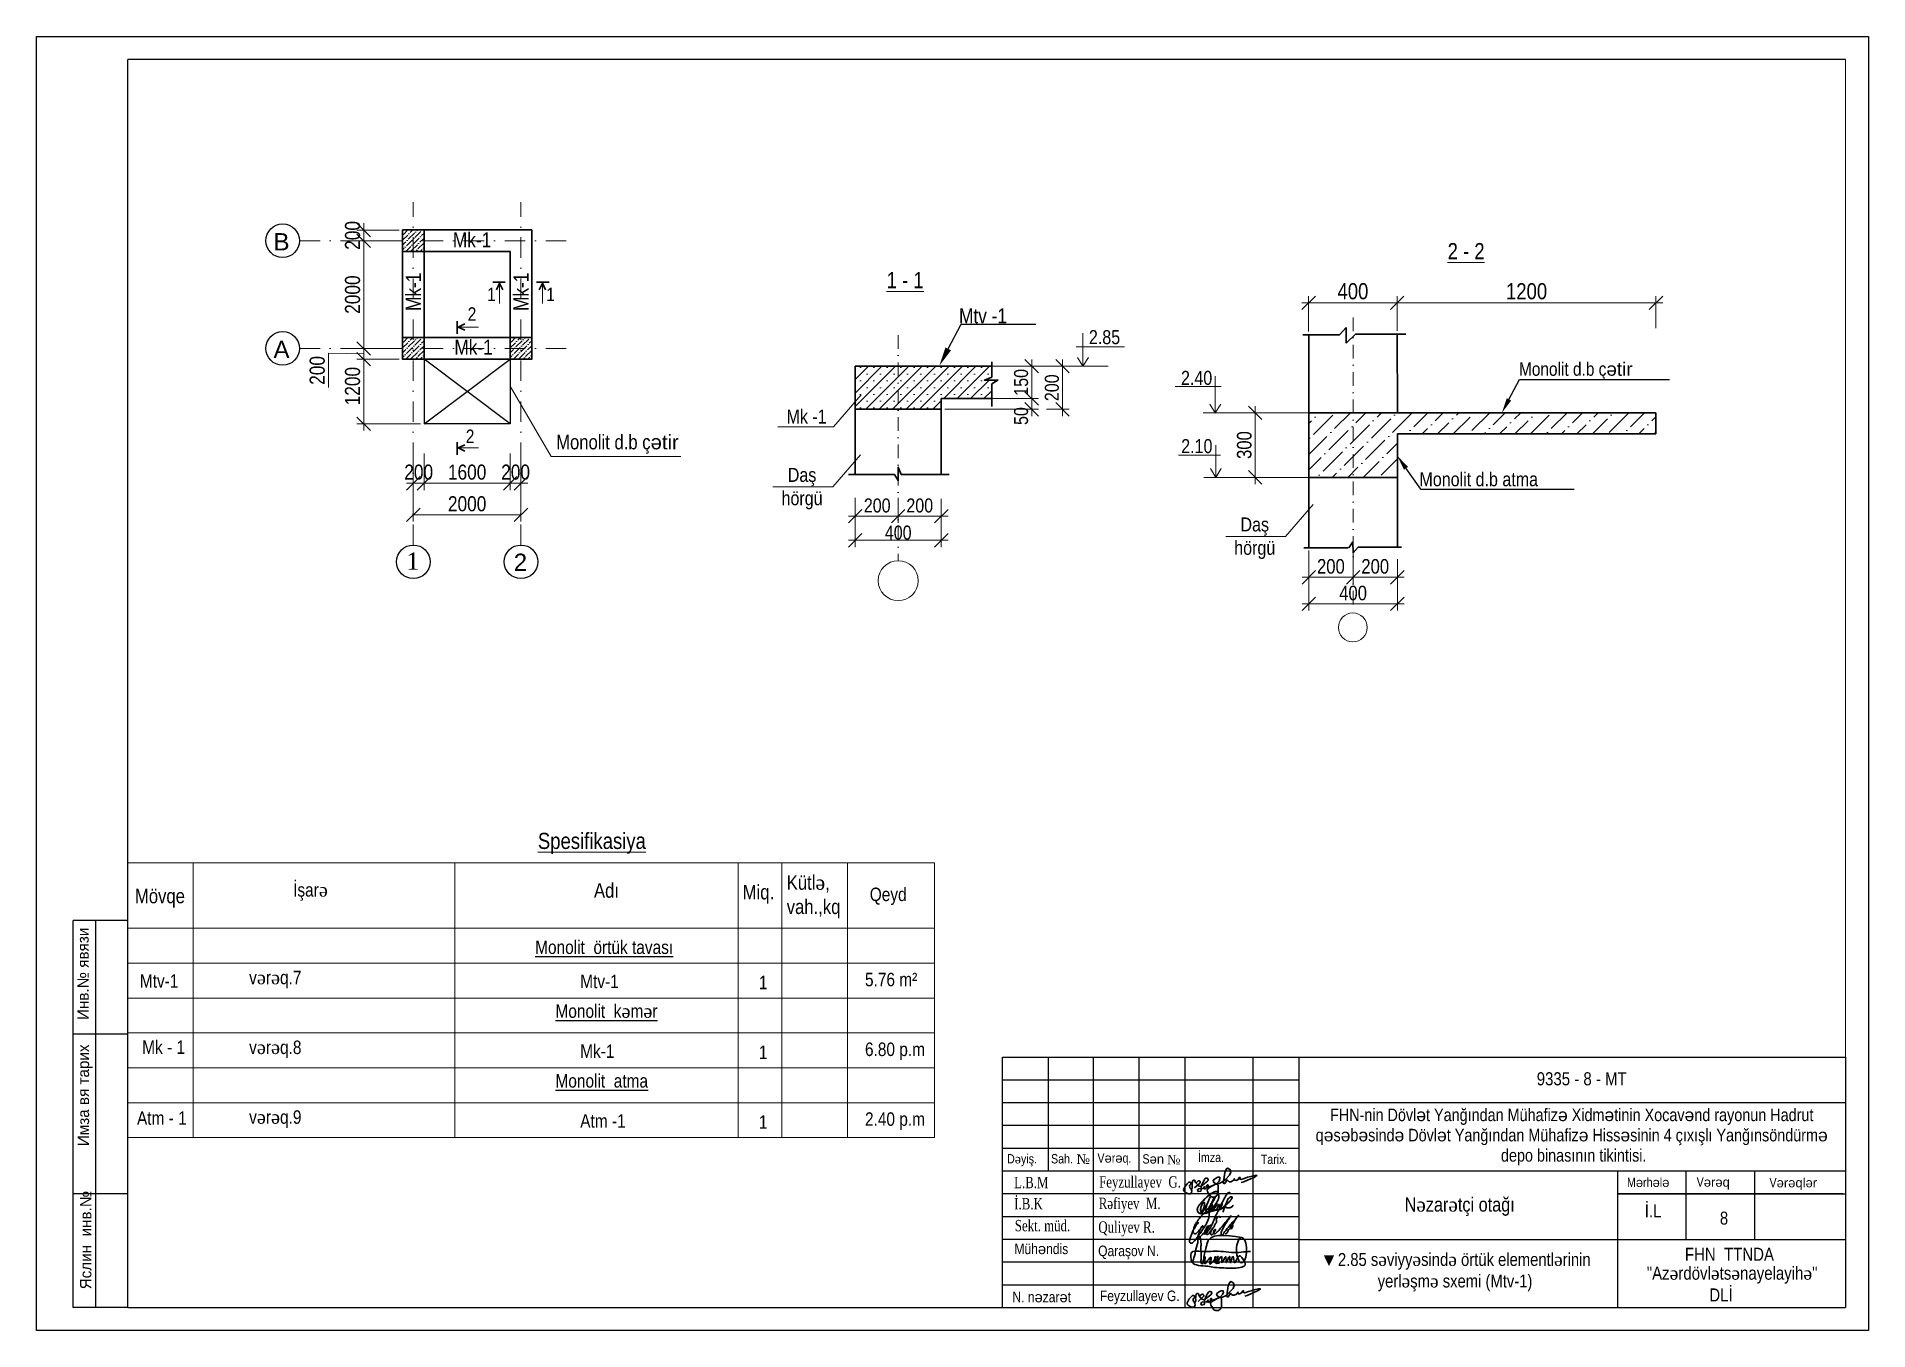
# Model space of a CAD drawing. Header units: millimetres. Extents: x 806395 to 1617731, y -246149 to 193681.
# Drawn here: x 1583693 to 1617712, y -149595 to -125561 of the extents above; entities that cross this region are included whole.
import ezdxf
from ezdxf import colors
from ezdxf.entities.mleader import LeaderData, LeaderLine
from ezdxf.math import Vec2, Vec3

# ---------------------------------------------------------------- set-up
doc = ezdxf.new("R2010")
doc.units = ezdxf.units.MM
doc.linetypes.add('DASHDOTX2', pattern=[50.8, 25.4, -12.7, 0, -12.7])
for name, color, linetype, lineweight in [('0_Ном._пера__7', 7, 'Continuous', 25), ('cedvel  0.09', 7, 'Continuous', 13), ('TEXT_Ном._пера__1', 7, 'Continuous', 13), ('перегородка_Ном._пера__1', 7, 'Continuous', 5)]:
    doc.layers.add(name, color=color, linetype=linetype, lineweight=lineweight)
for name, color, linetype in [('divarlar', 7, 'Continuous'), ('kalonlar', 7, 'Continuous'), ('Ox xetti', 7, 'Continuous'), ('yazilar', 7, 'Continuous')]:
    doc.layers.add(name, color=color, linetype=linetype)
doc.styles.add('400', font='times.ttf', dxfattribs={"width": 0.75, "height": 300})
doc.styles.add('CP_ATTR', font='A3TI(LA).TTF')
doc.styles.add('RomanS', font='times.ttf', dxfattribs={"height": 300})
doc.styles.get("Standard").update_dxf_attribs({"font": 'times.ttf'})
doc.styles.add('style1', font='A3TI(LA).TTF', dxfattribs={"height": 400})
doc.styles.add('style6', font='ARIALN.TTF', dxfattribs={"height": 300})
doc.styles.add('yazitipi', font='ARIALN.TTF')
doc.dimstyles.new('DIM_100', dxfattribs={"dimscale": 100, "dimtxt": 400, "dimasz": 2.5, "dimexe": 1.25, "dimexo": 0.625, "dimtad": 1, "dimdec": 0, "dimtxsty": 'style1', "dimblk": 'OBLIQUE', "dimcen": 2.5, "dimdle": 1.25, "dimclrd": 251, "dimclre": 251, "dimaunit": 1, "dimadec": 3, "dimazin": 0, "dimtfac": 1, "dimtdec": 0, "dimtmove": 1, "dimatfit": 3, "dimfxl": 1.25, "dimlwd": 13, "dimlwe": 5, "dimarcsym": 0})
doc.dimstyles.new('sevda', dxfattribs={"dimscale": 100, "dimtxt": 2.8, "dimasz": 2.5, "dimexe": 1.25, "dimexo": 0.625, "dimtad": 1, "dimtxsty": 'yazitipi', "dimblk": 'OBLIQUE', "dimcen": 2.5, "dimclrd": 253, "dimclre": 253, "dimclrt": 73, "dimaunit": 1, "dimadec": 3, "dimazin": 0, "dimtfac": 1, "dimtmove": 1, "dimatfit": 3, "dimfxl": 1, "dimlwd": 9, "dimlwe": 9, "dimarcsym": 0})

msp = doc.modelspace()

# ---------------------------------------------------------------- texts
at = {"lineweight": 20, "ltscale": 0.2, "char_height": 280, "attachment_point": 1, "style": 'style6'}
for insert in [(1591423.772, -129197.545), (1591451.525, -131191.045)]:
    msp.add_mtext_dynamic_manual_height_columns('\\pxt1;Mk-1', width=3917.88093, gutter_width=12.5, heights=[0], dxfattribs=dict(at, insert=insert))
at = {"lineweight": 15, "ltscale": 1500, "char_height": 300, "attachment_point": 1, "style": 'style6'}
for s, insert, width in [('{\\L2\\fArial Narrow|b0|i0|c238|p34; \\fArial Narrow|b0|i0|c204|p34;-\\fArial Narrow|b0|i0|c238|p34; \\fArial Narrow|b0|i0|c204|p34;2}', (1609897.337, -129396.535), 3782.22222), ('{\\fArial Narrow|b0|i0|c238|p34;\\L1 \\fArial Narrow|b0|i0|c204|p34;-\\fArial Narrow|b0|i0|c238|p34; 1}', (1599479.367, -129934.349), 3063.6)]:
    msp.add_mtext(s, dxfattribs=dict(at, insert=insert, width=width))
at = {"lineweight": 20, "ltscale": 0.2, "char_height": 280, "attachment_point": 1, "rotation": 90, "style": 'style6'}
for insert in [(1590549.216, -130657.992), (1592549.216, -130657.992)]:
    msp.add_mtext_dynamic_manual_height_columns('\\pxt1;Mk-1', width=3917.88093, gutter_width=12.5, heights=[0], dxfattribs=dict(at, insert=insert))
at = {"char_height": 250, "style": 'style6'}
for s, insert, attachment_point in [('1', (1592058.657, -130225.221), 1), ('1', (1593317.203, -130225.221), 3), ('2', (1591698.79, -130589.717), 1), ('2', (1591663.175, -132861.288), 1)]:
    msp.add_mtext_dynamic_manual_height_columns(s, width=700.20287, gutter_width=1500, heights=[0], dxfattribs=dict(at, insert=insert, attachment_point=attachment_point))
at = {"lineweight": 9, "insert": (1603236.094, -131014.222), "char_height": 260.001, "width": 23117.86605, "attachment_point": 1, "style": 'style6'}
msp.add_mtext('2.85', dxfattribs=at)
at = {"lineweight": 13, "ltscale": 50, "insert": (1604946.657, -131770.488), "char_height": 260.001, "attachment_point": 1, "style": 'style6'}
msp.add_mtext('{\\fArial Narrow|b0|i0|c238|p34;2.40}', dxfattribs=at)
at = {"color": 3, "linetype": 'ByBlock', "lineweight": 9, "attachment_point": 2, "style": 'style6'}
for s, insert, char_height in [('{\\fArial Narrow|b0|i0|c238|p34;\\C256;M\\fArial Narrow|b0|i0|c204|p34;k\\fArial Narrow|b0|i0|c238|p34; -1      }', (1597992.277, -132488.709), 260), ('{\\H1.083x;\\C256;D\\fArial Narrow|b0|i0|c238|p34;aş \\Phörgü\\H0.92342x;    }', (1597908.409, -133572.565), 240.084), ('{\\C256;D\\fArial Narrow|b0|i0|c238|p34;aş \\Phörgü    }', (1606315.594, -134493.551), 260)]:
    msp.add_mtext(s, dxfattribs=dict(at, insert=insert, char_height=char_height))
at = {"color": 7, "lineweight": 30, "ltscale": 15, "insert": (1595618.975, -132958.311, -73.435), "char_height": 270, "attachment_point": 3, "style": 'style6'}
msp.add_mtext('Monolit d.b {\\fArial Narrow|b0|i0|c238|p34;ç\\fArial|b0|i0|c0|p34;ə\\fArial|b0|i0|c238|p34;tir}', dxfattribs=at)
at = {"lineweight": 13, "ltscale": 50, "insert": (1604950.455, -133038.695), "char_height": 260.001, "width": 3.90493, "attachment_point": 1, "style": 'style6'}
msp.add_mtext('{\\fArial Narrow|b0|i0|c238|p34;2.10}', dxfattribs=at)
at = {"color": 7, "lineweight": 5, "ltscale": 15, "attachment_point": 1, "style": 'style6'}
for s, insert, char_height in [('{\\fArial Narrow|b0|i0|c238|p34;\\LSpesifikasiya}', (1593002.167, -140352.006), 300), ('{\\fArial Narrow|b0|i0|c238|p34;Kütl\\fTimes New Roman|b0|i0|c238|p18;ə\\fArial Narrow|b0|i0|c238|p34;,\\Pvah.,kq}', (1597623.6, -141140.599), 270), ('{\\fArial Narrow|b0|i0|c238|p34;Möv}qe', (1585518.887, -141390.974), 270), ('{\\fArial Narrow|b0|i0|c238|p34;İşar\\fTimes New Roman|b0|i0|c238|p18;ə}', (1588455.966, -141287.38), 250), ('{\\fArial Narrow|b0|i0|c238|p34;Adı}', (1594044.041, -141287.38), 270), ('{\\fArial Narrow|b0|i0|c238|p34;\\H0.9x;Miq\\H1.1111x;.}', (1596805.256, -141288.667), 300), ('{\\fArial Narrow|b0|i0|c238|p34;Qeyd}', (1599165.65, -141369.897), 250)]:
    msp.add_mtext_dynamic_manual_height_columns(s, width=1101.68421, gutter_width=3519.639, heights=[0], dxfattribs=dict(at, insert=insert, char_height=char_height))
at = {"lineweight": 25, "attachment_point": 1, "style": 'style6'}
for s, insert, char_height, width in [('{\\fArial Narrow|b0|i0|c238|p34;\\LMonolit  örtük tavası\\l }', (1592951.351, -142352.722), 250, 3743.30705), ('{\\fArial Narrow|b0|i0|c238|p34;Mtv-}1{\\fArial Narrow|b0|i0|c238|p34; }', (1593788.484, -142987.423), 250, 2294.46742), ('{\\fArial Narrow|b0|i0|c238|p34;\\LMonolit  k\\fTimes New Roman|b0|i0|c204|p18;ə\\fArial Narrow|b0|i0|c238|p34;m\\fTimes New Roman|b0|i0|c204|p18;ə\\fArial Narrow|b0|i0|c238|p34;r  \\l  }', (1593329.001, -143538.874), 249.999, 4697.14874), ('{\\fArial Narrow|b0|i0|c238|p34;M}k{\\fArial Narrow|b0|i0|c238|p34;-}1{\\fArial Narrow|b0|i0|c238|p34; }', (1593788.484, -144283.443), 250, 2294.46742), ('{\\fArial Narrow|b0|i0|c238|p34;\\LMonolit  \\fArial Narrow|b0|i0|c204|p34;atma\\fArial Narrow|b0|i0|c238|p34;  \\l  }', (1593329.001, -144834.894), 249.999, 4697.14874), ('Atm {\\fArial Narrow|b0|i0|c238|p34;-}1{\\fArial Narrow|b0|i0|c238|p34; }', (1593788.484, -145579.463), 250, 2294.46742), ('\\pxi11.072,t28.072;{\\fArial Narrow|b0|i0|c162|p34;▼}2.85{\\fArial Narrow|b0|i0|c238|p34; s\\fTimes New Roman|b0|i0|c238|p18;ə\\fArial Narrow|b0|i0|c238|p34;viyy\\fTimes New Roman|b0|i0|c238|p18;ə\\fArial Narrow|b0|i0|c238|p34;sind\\fTimes New Roman|b0|i0|c238|p18;ə\\fArial Narrow|b0|i0|c238|p34; örtük elementl\\fTimes New Roman|b0|i0|c0|p18;ə\\fArial Narrow|b0|i0|c238|p34;rinin}\\P{\\fArial Narrow|b0|i0|c238|p34;              yerl\\fTimes New Roman|b0|i0|c0|p18;ə\\fArial Narrow|b0|i0|c238|p34;şm\\fTimes New Roman|b0|i0|c0|p18;ə\\fArial Narrow|b0|i0|c238|p34; sxemi (Mtv-}1{\\fArial Narrow|b0|i0|c238|p34;)\\P\\pi0,tz;\\P\\pi11.072,t28.072;                    }', (1604871.742, -148157.89), 240, 15526.6671)]:
    msp.add_mtext(s, dxfattribs=dict(at, insert=insert, char_height=char_height, width=width))
at = {"lineweight": 40, "char_height": 250, "attachment_point": 1, "style": 'style6'}
for s, insert, width in [('Mtv-1', (1585609.744, -142978.905), 669.66408), ('{\\fArial Narrow|b0|i0|c238|p34;v\\fTimes New Roman|b0|i0|c238|p18;ə\\fArial Narrow|b0|i0|c238|p34;r\\fTimes New Roman|b0|i0|c238|p18;ə\\fArial Narrow|b0|i0|c238|p34;q.}7{\\fArial Narrow|b0|i0|c238|p34;     }', (1587639.318, -142915.361), 1112.11686), ('1', (1597107.437, -143007.418), 10232.76265), ('5.76 m²', (1599077.1, -142952.562), 10232.76265), ('Mk{\\fArial Narrow|b0|i0|c238|p34; - 1   }', (1585653.909, -144208.536), 1021.99032), ('{\\fArial Narrow|b0|i0|c238|p34;v\\fTimes New Roman|b0|i0|c238|p18;ə\\fArial Narrow|b0|i0|c238|p34;r\\fTimes New Roman|b0|i0|c238|p18;ə\\fArial Narrow|b0|i0|c238|p34;q.}8{\\fArial Narrow|b0|i0|c238|p34;     }', (1587639.318, -144211.381), 1112.11686), ('1', (1597107.437, -144303.438), 10232.76265), ('6.80 p.m', (1599077.1, -144248.581), 10232.76265), ('Atm{\\fArial Narrow|b0|i0|c238|p34; - }1{\\fArial Narrow|b0|i0|c238|p34;   }', (1585556.503, -145525.95), 1028.8988), ('{\\fArial Narrow|b0|i0|c238|p34;v\\fTimes New Roman|b0|i0|c238|p18;ə\\fArial Narrow|b0|i0|c238|p34;r\\fTimes New Roman|b0|i0|c238|p18;ə\\fArial Narrow|b0|i0|c238|p34;q.}9{\\fArial Narrow|b0|i0|c238|p34;     }', (1587639.318, -145507.401), 1112.11686), ('1', (1597107.437, -145599.458), 10232.76265), ('2.40 p.m', (1599077.1, -145544.601), 10232.76265)]:
    msp.add_mtext(s, dxfattribs=dict(at, insert=insert, width=width))
at = {"color": 7, "lineweight": 15, "insert": (1614955.147, -147389.597), "char_height": 240, "attachment_point": 1, "style": 'style6'}
msp.add_mtext_dynamic_manual_height_columns('8', width=753.35963, gutter_width=12.5, heights=[0], dxfattribs=at)
at = {"layer": 'yazilar', "color": 7, "lineweight": 15, "char_height": 320, "attachment_point": 1}
for s, insert in [('\\pxqc;{\\fArial|b0|i0|c238|p34;B}', (1585927.684, -129212.391)), ('\\pxqc;{\\fArial|b0|i0|c238|p34;A}', (1585927.684, -131212.391)), ('\\pxqc;1', (1588365.17, -135144.868)), ('\\pxqc;{\\fArial|b0|i0|c238|p34;2}', (1590365.255, -135165.714))]:
    msp.add_mtext_dynamic_manual_height_columns(s, width=4625.77814, gutter_width=12.5, heights=[0], dxfattribs=dict(at, insert=insert))

# ---------------------------------------------------------------- blocks, each defined once
blk = doc.blocks.new('_Oblique')
at = {"color": 0, "linetype": 'ByBlock', "lineweight": -2}
blk.add_line((-0.5, -0.5), (0.5, 0.5), dxfattribs=at)
blk = doc.blocks.new('*D273')
at = {"color": 251, "lineweight": 5, "ltscale": 15, "transparency": 16777216}
for p, q in [((1598894, -134128), (1598894, -134594)), ((1599694, -134147), (1599694, -134594))]:
    blk.add_line(p, q, dxfattribs=at)
at = {"color": 251, "linetype": 'ByBlock', "lineweight": 13, "ltscale": 15, "transparency": 16777216}
blk.add_line((1599819, -134469), (1598769, -134469), dxfattribs=at)
at = {"layer": 'Defpoints', "color": 0, "ltscale": 15, "transparency": 16777216}
for p in [(1598894, -134066), (1599694, -134085), (1598894, -134469)]:
    blk.add_point(p, dxfattribs=at)
at = {"color": 251, "lineweight": 13, "ltscale": 15, "transparency": 16777216, "xscale": 250, "yscale": 250, "zscale": 250, "rotation": 180}
blk.add_blockref('_Oblique', (1598894, -134469), dxfattribs=at)
at = {"color": 251, "lineweight": 13, "ltscale": 15, "transparency": 16777216, "xscale": 250, "yscale": 250, "zscale": 250}
blk.add_blockref('_Oblique', (1599694, -134469), dxfattribs=at)
at = {"color": 0, "lineweight": 15, "ltscale": 15, "transparency": 16777216, "insert": (1599304, -134273), "char_height": 300, "attachment_point": 5, "style": 'style6'}
blk.add_mtext('{\\H0.86667x;200}', dxfattribs=at)
blk = doc.blocks.new('*D274')
at = {"color": 251, "lineweight": 5, "ltscale": 15, "transparency": 16777216}
for p, q in [((1599694, -134128), (1599694, -134594)), ((1600495, -134147), (1600495, -134594))]:
    blk.add_line(p, q, dxfattribs=at)
at = {"color": 251, "linetype": 'ByBlock', "lineweight": 13, "ltscale": 15, "transparency": 16777216}
blk.add_line((1600620, -134469), (1599569, -134469), dxfattribs=at)
at = {"layer": 'Defpoints', "color": 0, "ltscale": 15, "transparency": 16777216}
for p in [(1599694, -134066), (1600495, -134085), (1599694, -134469)]:
    blk.add_point(p, dxfattribs=at)
at = {"color": 251, "lineweight": 13, "ltscale": 15, "transparency": 16777216, "xscale": 250, "yscale": 250, "zscale": 250, "rotation": 180}
blk.add_blockref('_Oblique', (1599694, -134469), dxfattribs=at)
at = {"color": 251, "lineweight": 13, "ltscale": 15, "transparency": 16777216, "xscale": 250, "yscale": 250, "zscale": 250}
blk.add_blockref('_Oblique', (1600495, -134469), dxfattribs=at)
at = {"color": 0, "lineweight": 15, "ltscale": 15, "transparency": 16777216, "insert": (1600094, -134273), "char_height": 300, "attachment_point": 5, "style": 'style6'}
blk.add_mtext('{\\H0.86667x;200}', dxfattribs=at)
blk = doc.blocks.new('*D275')
at = {"color": 251, "lineweight": 5, "ltscale": 15, "transparency": 16777216}
for p, q in [((1598894, -134531), (1598894, -135043)), ((1600495, -134531), (1600495, -135043))]:
    blk.add_line(p, q, dxfattribs=at)
at = {"color": 251, "linetype": 'ByBlock', "lineweight": 13, "ltscale": 15, "transparency": 16777216}
blk.add_line((1598769, -134918), (1600620, -134918), dxfattribs=at)
at = {"layer": 'Defpoints', "color": 0, "ltscale": 15, "transparency": 16777216}
for p in [(1598894, -134469), (1600495, -134469), (1600495, -134918)]:
    blk.add_point(p, dxfattribs=at)
at = {"color": 251, "lineweight": 13, "ltscale": 15, "transparency": 16777216, "xscale": 250, "yscale": 250, "zscale": 250, "rotation": 180}
blk.add_blockref('_Oblique', (1598894, -134918), dxfattribs=at)
at = {"color": 251, "lineweight": 13, "ltscale": 15, "transparency": 16777216, "xscale": 250, "yscale": 250, "zscale": 250}
blk.add_blockref('_Oblique', (1600495, -134918), dxfattribs=at)
at = {"color": 0, "lineweight": 15, "ltscale": 15, "transparency": 16777216, "insert": (1599694, -134777), "char_height": 300, "attachment_point": 5, "style": 'style6'}
blk.add_mtext('{\\H0.86667x;400}', dxfattribs=at)
blk = doc.blocks.new('*D276')
at = {"color": 251, "linetype": 'ByBlock', "lineweight": 13, "ltscale": 15, "transparency": 16777216}
blk.add_line((1602173, -131559), (1602173, -132410), dxfattribs=at)
at = {"color": 251, "lineweight": 5, "ltscale": 15, "transparency": 16777216}
for p, q in [((1601696, -131684), (1602298, -131684)), ((1601493, -132285), (1602298, -132285))]:
    blk.add_line(p, q, dxfattribs=at)
at = {"layer": 'Defpoints', "color": 0, "ltscale": 15, "transparency": 16777216}
for p in [(1601634, -131684), (1601431, -132285), (1602173, -132285)]:
    blk.add_point(p, dxfattribs=at)
at = {"color": 251, "lineweight": 13, "ltscale": 15, "transparency": 16777216, "xscale": 250, "yscale": 250, "zscale": 250}
for p, rotation in [((1602173, -131684), 90), ((1602173, -132285), 270)]:
    blk.add_blockref('_Oblique', p, dxfattribs=dict(at, rotation=rotation))
at = {"color": 0, "lineweight": 15, "ltscale": 15, "transparency": 16777216, "insert": (1601977, -131984), "char_height": 300, "attachment_point": 5, "rotation": 90, "style": 'style6'}
blk.add_mtext('{\\H0.86667x;150}', dxfattribs=at)
blk = doc.blocks.new('*D277')
at = {"color": 251, "linetype": 'ByBlock', "lineweight": 13, "transparency": 16777216}
blk.add_line((1602744, -131559), (1602744, -132610), dxfattribs=at)
at = {"color": 251, "lineweight": 5, "transparency": 16777216}
for p, q in [((1600413, -131684), (1602869, -131684)), ((1602447, -132485), (1602869, -132485))]:
    blk.add_line(p, q, dxfattribs=at)
at = {"layer": 'Defpoints', "color": 0, "transparency": 16777216}
for p in [(1600351, -131684), (1602385, -132485), (1602744, -132485)]:
    blk.add_point(p, dxfattribs=at)
at = {"color": 251, "lineweight": 13, "transparency": 16777216, "xscale": 250, "yscale": 250, "zscale": 250}
for p, rotation in [((1602744, -131684), 90), ((1602744, -132485), 270)]:
    blk.add_blockref('_Oblique', p, dxfattribs=dict(at, rotation=rotation))
at = {"color": 0, "transparency": 16777216, "insert": (1602549, -132084), "char_height": 300, "attachment_point": 5, "rotation": 90, "style": 'style6'}
blk.add_mtext('{\\H0.86667x;200}', dxfattribs=at)
blk = doc.blocks.new('*D278')
at = {"color": 251, "lineweight": 5, "transparency": 16777216}
for p, q in [((1600557, -132285), (1602298, -132285)), ((1600557, -132485), (1602298, -132485))]:
    blk.add_line(p, q, dxfattribs=at)
at = {"color": 251, "linetype": 'ByBlock', "lineweight": 13, "transparency": 16777216}
blk.add_line((1602173, -132160), (1602173, -132610), dxfattribs=at)
at = {"layer": 'Defpoints', "color": 0, "transparency": 16777216}
for p in [(1600495, -132285), (1600495, -132485), (1602173, -132485)]:
    blk.add_point(p, dxfattribs=at)
at = {"color": 251, "lineweight": 13, "transparency": 16777216, "xscale": 250, "yscale": 250, "zscale": 250}
for p, rotation in [((1602173, -132285), 90), ((1602173, -132485), 270)]:
    blk.add_blockref('_Oblique', p, dxfattribs=dict(at, rotation=rotation))
at = {"color": 0, "transparency": 16777216, "insert": (1601977, -132610), "char_height": 300, "attachment_point": 5, "rotation": 90, "style": 'style6'}
blk.add_mtext('{\\H0.86667x;50}', dxfattribs=at)
blk = doc.blocks.new('*D286')
at = {"color": 251, "linetype": 'ByBlock', "lineweight": 13, "transparency": 16777216}
blk.add_line((1607192, -130508), (1609086, -130508), dxfattribs=at)
at = {"color": 251, "lineweight": 5, "transparency": 16777216}
for p, q in [((1607317, -131038), (1607317, -130383)), ((1608961, -131027), (1608961, -130383))]:
    blk.add_line(p, q, dxfattribs=at)
at = {"layer": 'Defpoints', "color": 0, "transparency": 16777216}
for p in [(1608961, -130508), (1607317, -131100), (1608961, -131090)]:
    blk.add_point(p, dxfattribs=at)
at = {"color": 251, "lineweight": 13, "transparency": 16777216, "xscale": 250, "yscale": 250, "zscale": 250, "rotation": 180}
blk.add_blockref('_Oblique', (1607317, -130508), dxfattribs=at)
at = {"color": 251, "lineweight": 13, "transparency": 16777216, "xscale": 250, "yscale": 250, "zscale": 250}
blk.add_blockref('_Oblique', (1608961, -130508), dxfattribs=at)
at = {"color": 0, "transparency": 16777216, "insert": (1608139, -130293), "char_height": 300, "attachment_point": 5, "style": 'style6'}
blk.add_mtext('400', dxfattribs=at)
blk = doc.blocks.new('*D287')
at = {"color": 251, "linetype": 'ByBlock', "lineweight": 13, "transparency": 16777216}
blk.add_line((1608836, -130508), (1613892, -130508), dxfattribs=at)
at = {"color": 251, "lineweight": 5, "transparency": 16777216}
for p, q in [((1608961, -130977), (1608961, -130383)), ((1613767, -130977), (1613767, -130383))]:
    blk.add_line(p, q, dxfattribs=at)
at = {"layer": 'Defpoints', "color": 0, "transparency": 16777216}
for p in [(1613767, -130508), (1608961, -131040), (1613767, -131040)]:
    blk.add_point(p, dxfattribs=at)
at = {"color": 251, "lineweight": 13, "transparency": 16777216, "xscale": 250, "yscale": 250, "zscale": 250, "rotation": 180}
blk.add_blockref('_Oblique', (1608961, -130508), dxfattribs=at)
at = {"color": 251, "lineweight": 13, "transparency": 16777216, "xscale": 250, "yscale": 250, "zscale": 250}
blk.add_blockref('_Oblique', (1613767, -130508), dxfattribs=at)
at = {"color": 0, "transparency": 16777216, "insert": (1611364, -130293), "char_height": 300, "attachment_point": 5, "style": 'style6'}
blk.add_mtext('1{\\fArial Narrow|b0|i0|c238|p34;2}00', dxfattribs=at)
blk = doc.blocks.new('*D288')
at = {"color": 251, "lineweight": 5, "transparency": 16777216}
for p, q in [((1607044, -132549), (1606197, -132549)), ((1607044, -133749), (1606197, -133749))]:
    blk.add_line(p, q, dxfattribs=at)
at = {"color": 251, "linetype": 'ByBlock', "lineweight": 13, "transparency": 16777216}
blk.add_line((1606322, -132424), (1606322, -133874), dxfattribs=at)
at = {"layer": 'Defpoints', "color": 0, "transparency": 16777216}
for p in [(1607107, -132549), (1606322, -133749), (1607107, -133749)]:
    blk.add_point(p, dxfattribs=at)
at = {"color": 251, "lineweight": 13, "transparency": 16777216, "xscale": 250, "yscale": 250, "zscale": 250}
for p, rotation in [((1606322, -132549), 90), ((1606322, -133749), 270)]:
    blk.add_blockref('_Oblique', p, dxfattribs=dict(at, rotation=rotation))
at = {"color": 0, "transparency": 16777216, "insert": (1606122, -133149), "char_height": 300, "attachment_point": 5, "rotation": 90, "style": 'style6'}
blk.add_mtext('{\\H0.9x;300}', dxfattribs=at)
blk = doc.blocks.new('*D289')
at = {"color": 251, "lineweight": 5, "transparency": 16777216}
for p, q in [((1607319, -135105), (1607319, -135730)), ((1608142, -135111), (1608142, -135730))]:
    blk.add_line(p, q, dxfattribs=at)
at = {"color": 251, "linetype": 'ByBlock', "lineweight": 13, "transparency": 16777216}
blk.add_line((1607194, -135605), (1608267, -135605), dxfattribs=at)
at = {"layer": 'Defpoints', "color": 0, "transparency": 16777216}
for p in [(1607319, -135042), (1608142, -135049), (1608142, -135605)]:
    blk.add_point(p, dxfattribs=at)
at = {"color": 251, "lineweight": 13, "transparency": 16777216, "xscale": 250, "yscale": 250, "zscale": 250, "rotation": 180}
blk.add_blockref('_Oblique', (1607319, -135605), dxfattribs=at)
at = {"color": 251, "lineweight": 13, "transparency": 16777216, "xscale": 250, "yscale": 250, "zscale": 250}
blk.add_blockref('_Oblique', (1608142, -135605), dxfattribs=at)
at = {"color": 0, "transparency": 16777216, "insert": (1607730, -135404), "char_height": 300, "attachment_point": 5, "style": 'style6'}
blk.add_mtext('{\\H0.9x;200}', dxfattribs=at)
blk = doc.blocks.new('*D290')
at = {"color": 251, "lineweight": 5, "transparency": 16777216}
for p, q in [((1608142, -135111), (1608142, -135730)), ((1608964, -135269), (1608964, -135730))]:
    blk.add_line(p, q, dxfattribs=at)
at = {"color": 251, "linetype": 'ByBlock', "lineweight": 13, "transparency": 16777216}
blk.add_line((1608017, -135605), (1609089, -135605), dxfattribs=at)
at = {"layer": 'Defpoints', "color": 0, "transparency": 16777216}
for p in [(1608142, -135049), (1608964, -135206), (1608964, -135605)]:
    blk.add_point(p, dxfattribs=at)
at = {"color": 251, "lineweight": 13, "transparency": 16777216, "xscale": 250, "yscale": 250, "zscale": 250, "rotation": 180}
blk.add_blockref('_Oblique', (1608142, -135605), dxfattribs=at)
at = {"color": 251, "lineweight": 13, "transparency": 16777216, "xscale": 250, "yscale": 250, "zscale": 250}
blk.add_blockref('_Oblique', (1608964, -135605), dxfattribs=at)
at = {"color": 0, "transparency": 16777216, "insert": (1608553, -135404), "char_height": 300, "attachment_point": 5, "style": 'style6'}
blk.add_mtext('{\\H0.9x;200}', dxfattribs=at)
blk = doc.blocks.new('*D291')
at = {"color": 251, "lineweight": 5, "transparency": 16777216}
for p, q in [((1607319, -135105), (1607319, -136224)), ((1608964, -135457), (1608964, -136224))]:
    blk.add_line(p, q, dxfattribs=at)
at = {"color": 251, "linetype": 'ByBlock', "lineweight": 13, "transparency": 16777216}
blk.add_line((1607194, -136099), (1609089, -136099), dxfattribs=at)
at = {"layer": 'Defpoints', "color": 0, "transparency": 16777216}
for p in [(1607319, -135042), (1608964, -135394), (1608964, -136099)]:
    blk.add_point(p, dxfattribs=at)
at = {"color": 251, "lineweight": 13, "transparency": 16777216, "xscale": 250, "yscale": 250, "zscale": 250, "rotation": 180}
blk.add_blockref('_Oblique', (1607319, -136099), dxfattribs=at)
at = {"color": 251, "lineweight": 13, "transparency": 16777216, "xscale": 250, "yscale": 250, "zscale": 250}
blk.add_blockref('_Oblique', (1608964, -136099), dxfattribs=at)
at = {"color": 0, "transparency": 16777216, "insert": (1608142, -135899), "char_height": 300, "attachment_point": 5, "style": 'style6'}
blk.add_mtext('{\\H0.9x;400}', dxfattribs=at)
blk = doc.blocks.new('murad imza')
for p, q in [((-192640, -594543), (-192617, -594554)), ((-192170, -594400), (-192165, -594403)), ((-191802, -594581), (-191796, -594605)), ((-191488, -593634), (-191489, -593644)), ((-191302, -594458), (-191281, -594473)), ((-193280, -594888), (-193284, -594886)), ((-192668, -595734), (-192791, -596014)), ((-192791, -596014), (-192645, -595744))]:
    blk.add_line(p, q)
for points, knots in [([(-192177, -593838), (-192177, -593833), (-192177, -593828), (-192178, -593819), (-192178, -593815), (-192179, -593807), (-192180, -593803), (-192181, -593797), (-192181, -593795), (-192181, -593791), (-192182, -593790), (-192182, -593787), (-192182, -593785), (-192183, -593780), (-192184, -593777), (-192186, -593770), (-192186, -593767), (-192189, -593759), (-192190, -593755), (-192192, -593747), (-192193, -593744), (-192195, -593736), (-192197, -593733), (-192199, -593727), (-192199, -593725), (-192201, -593720), (-192202, -593717), (-192205, -593710), (-192207, -593705), (-192210, -593697), (-192211, -593694), (-192214, -593686), (-192217, -593680), (-192219, -593674), (-192220, -593673), (-192221, -593671), (-192221, -593670), (-192222, -593667), (-192223, -593665), (-192225, -593661), (-192226, -593658), (-192229, -593652), (-192231, -593649), (-192235, -593642), (-192237, -593639), (-192241, -593634), (-192243, -593631), (-192248, -593626), (-192251, -593624), (-192254, -593622), (-192255, -593621), (-192255, -593621), (-192256, -593620), (-192257, -593620), (-192258, -593619), (-192261, -593618), (-192262, -593617), (-192266, -593615), (-192268, -593614), (-192272, -593612), (-192274, -593611), (-192278, -593609), (-192279, -593609), (-192281, -593608), (-192281, -593608), (-192282, -593607), (-192282, -593607), (-192283, -593607), (-192283, -593607), (-192284, -593606), (-192285, -593606), (-192286, -593605), (-192287, -593605), (-192290, -593603), (-192292, -593602), (-192295, -593599), (-192298, -593598), (-192302, -593595), (-192305, -593594), (-192308, -593592), (-192309, -593592), (-192310, -593592), (-192310, -593591), (-192312, -593591), (-192312, -593591), (-192315, -593590), (-192317, -593589), (-192322, -593588), (-192326, -593587), (-192333, -593586), (-192336, -593585), (-192340, -593585), (-192341, -593585), (-192342, -593584), (-192343, -593584), (-192346, -593584), (-192347, -593584), (-192352, -593584), (-192355, -593584), (-192362, -593583), (-192365, -593583), (-192371, -593583), (-192374, -593583), (-192378, -593583), (-192380, -593583), (-192384, -593583), (-192386, -593583), (-192392, -593583), (-192396, -593584), (-192403, -593584), (-192406, -593585), (-192411, -593585), (-192414, -593586), (-192417, -593586), (-192419, -593587), (-192421, -593587), (-192422, -593588), (-192426, -593588), (-192428, -593589), (-192435, -593591), (-192439, -593592), (-192449, -593596), (-192454, -593598), (-192464, -593602), (-192468, -593604), (-192478, -593608), (-192482, -593610), (-192487, -593612), (-192488, -593612), (-192490, -593613), (-192491, -593613), (-192492, -593614), (-192493, -593614), (-192495, -593615), (-192497, -593615), (-192502, -593617), (-192505, -593618), (-192513, -593621), (-192518, -593623), (-192529, -593627), (-192535, -593629), (-192543, -593633), (-192545, -593634), (-192548, -593635), (-192549, -593636), (-192552, -593637), (-192553, -593638), (-192559, -593642), (-192563, -593644), (-192570, -593649), (-192574, -593651), (-192580, -593656), (-192583, -593658), (-192587, -593660), (-192588, -593660), (-192589, -593661), (-192590, -593661), (-192592, -593663), (-192593, -593663), (-192598, -593666), (-192601, -593667), (-192609, -593671), (-192614, -593673), (-192625, -593677), (-192630, -593680), (-192638, -593683), (-192641, -593685), (-192644, -593686), (-192645, -593687), (-192647, -593688), (-192648, -593688), (-192651, -593690), (-192653, -593691), (-192658, -593694), (-192662, -593696), (-192672, -593702), (-192679, -593707), (-192688, -593712), (-192690, -593714), (-192695, -593717), (-192697, -593719), (-192701, -593721), (-192703, -593722), (-192707, -593725), (-192709, -593726), (-192715, -593730), (-192718, -593732), (-192730, -593739), (-192738, -593744), (-192749, -593751), (-192752, -593753), (-192759, -593757), (-192762, -593759), (-192771, -593765), (-192777, -593769), (-192787, -593777), (-192792, -593780), (-192801, -593787), (-192806, -593790), (-192819, -593800), (-192828, -593807), (-192854, -593827), (-192871, -593842), (-192899, -593867), (-192911, -593877), (-192931, -593896), (-192939, -593903), (-192956, -593919), (-192964, -593927), (-192981, -593943), (-192990, -593951), (-193015, -593976), (-193032, -593992), (-193058, -594017), (-193067, -594027), (-193089, -594048), (-193101, -594059), (-193125, -594083), (-193137, -594095), (-193156, -594114), (-193163, -594122), (-193176, -594135), (-193182, -594141), (-193191, -594151), (-193194, -594155), (-193201, -594162), (-193204, -594166), (-193214, -594177), (-193220, -594184), (-193239, -594206), (-193252, -594221), (-193269, -594240), (-193273, -594245), (-193280, -594253), (-193283, -594255), (-193287, -594260), (-193289, -594262), (-193293, -594267), (-193295, -594269), (-193302, -594276), (-193306, -594280), (-193318, -594294), (-193327, -594303), (-193338, -594315), (-193341, -594318), (-193346, -594323), (-193347, -594325), (-193351, -594329), (-193353, -594331), (-193358, -594337), (-193361, -594341), (-193372, -594353), (-193379, -594360), (-193390, -594373), (-193394, -594379), (-193401, -594386), (-193403, -594388), (-193407, -594393), (-193410, -594396), (-193415, -594402), (-193417, -594404), (-193424, -594413), (-193430, -594419), (-193439, -594430), (-193444, -594435), (-193453, -594446), (-193458, -594452), (-193465, -594461), (-193467, -594464), (-193472, -594470), (-193474, -594473), (-193481, -594482), (-193485, -594489), (-193491, -594499), (-193494, -594503), (-193498, -594510), (-193500, -594514), (-193503, -594519), (-193504, -594520), (-193505, -594523), (-193506, -594525), (-193509, -594529), (-193510, -594532), (-193515, -594541), (-193518, -594547), (-193524, -594559), (-193527, -594564), (-193530, -594571), (-193531, -594572), (-193532, -594574), (-193533, -594575), (-193534, -594577), (-193535, -594579), (-193537, -594582), (-193538, -594585), (-193543, -594592), (-193546, -594597), (-193552, -594607), (-193555, -594612), (-193561, -594624), (-193564, -594629), (-193567, -594637), (-193568, -594640), (-193570, -594644), (-193571, -594646), (-193572, -594649), (-193572, -594651), (-193573, -594655), (-193574, -594657), (-193575, -594662), (-193576, -594666), (-193577, -594672), (-193578, -594675), (-193579, -594680), (-193579, -594682), (-193580, -594686), (-193580, -594688), (-193580, -594691), (-193580, -594693), (-193581, -594696), (-193581, -594698), (-193581, -594703), (-193582, -594706), (-193582, -594712), (-193582, -594715), (-193582, -594720), (-193582, -594722), (-193582, -594727), (-193582, -594729), (-193581, -594735), (-193581, -594740), (-193580, -594748), (-193579, -594752), (-193579, -594756), (-193579, -594756), (-193579, -594757), (-193579, -594758), (-193579, -594759), (-193578, -594760), (-193578, -594763), (-193578, -594766), (-193577, -594771), (-193577, -594775), (-193576, -594781), (-193576, -594784), (-193575, -594787), (-193575, -594789), (-193574, -594791), (-193574, -594792), (-193574, -594794), (-193573, -594794), (-193573, -594797), (-193572, -594798), (-193571, -594803), (-193570, -594806), (-193568, -594811), (-193567, -594814), (-193566, -594817), (-193566, -594818), (-193565, -594820), (-193565, -594820), (-193565, -594821), (-193565, -594821), (-193565, -594822), (-193564, -594823), (-193564, -594825), (-193563, -594827), (-193562, -594830), (-193562, -594832), (-193561, -594836), (-193560, -594838), (-193559, -594842), (-193558, -594844), (-193556, -594848), (-193556, -594849), (-193555, -594850), (-193555, -594850), (-193554, -594852), (-193553, -594853), (-193552, -594855), (-193551, -594857), (-193548, -594860), (-193547, -594861), (-193545, -594864), (-193544, -594865), (-193542, -594868), (-193541, -594869), (-193540, -594870), (-193539, -594871), (-193538, -594872), (-193538, -594872), (-193538, -594873), (-193538, -594873), (-193537, -594874), (-193537, -594874), (-193536, -594875), (-193535, -594876), (-193533, -594880), (-193532, -594882), (-193529, -594886), (-193527, -594889), (-193524, -594894), (-193522, -594897), (-193519, -594900), (-193519, -594901), (-193518, -594902), (-193517, -594902), (-193516, -594904), (-193515, -594905), (-193512, -594908), (-193511, -594909), (-193506, -594914), (-193502, -594917), (-193496, -594922), (-193493, -594925), (-193489, -594928), (-193488, -594928), (-193487, -594929), (-193486, -594930), (-193485, -594931), (-193485, -594931), (-193483, -594932), (-193482, -594933), (-193479, -594936), (-193476, -594938), (-193471, -594942), (-193467, -594945), (-193461, -594949), (-193460, -594950), (-193457, -594951), (-193456, -594952), (-193454, -594953), (-193453, -594954), (-193452, -594955), (-193451, -594955), (-193449, -594956), (-193448, -594957), (-193446, -594958), (-193444, -594959), (-193439, -594961), (-193435, -594963), (-193429, -594965), (-193425, -594966), (-193421, -594968), (-193420, -594969), (-193418, -594969), (-193417, -594970), (-193415, -594971), (-193414, -594971), (-193409, -594973), (-193406, -594974), (-193398, -594978), (-193393, -594979), (-193386, -594982), (-193384, -594982), (-193381, -594984), (-193379, -594984), (-193376, -594985), (-193374, -594985), (-193371, -594986), (-193370, -594986), (-193365, -594988), (-193362, -594988), (-193353, -594990), (-193346, -594990), (-193334, -594992), (-193328, -594992), (-193321, -594993), (-193319, -594993), (-193317, -594993), (-193316, -594993), (-193314, -594993), (-193313, -594993), (-193310, -594994), (-193308, -594994), (-193301, -594994), (-193297, -594995), (-193289, -594995), (-193286, -594995), (-193279, -594996), (-193276, -594996), (-193272, -594996), (-193270, -594996), (-193267, -594996), (-193265, -594996), (-193260, -594996), (-193257, -594996), (-193248, -594996), (-193241, -594995), (-193232, -594995), (-193228, -594994), (-193222, -594994), (-193219, -594994), (-193214, -594993), (-193211, -594993), (-193207, -594993), (-193205, -594993), (-193202, -594993), (-193201, -594993), (-193196, -594992), (-193193, -594992), (-193183, -594992), (-193177, -594991), (-193168, -594991), (-193166, -594990), (-193162, -594990), (-193160, -594990), (-193157, -594989), (-193155, -594989), (-193150, -594989), (-193146, -594988), (-193136, -594987), (-193129, -594986), (-193119, -594984), (-193114, -594983), (-193106, -594982), (-193102, -594981), (-193090, -594979), (-193082, -594977), (-193069, -594975), (-193065, -594974), (-193057, -594972), (-193054, -594972), (-193049, -594971), (-193046, -594970), (-193038, -594968), (-193032, -594967), (-193016, -594964), (-193004, -594962), (-192984, -594957), (-192975, -594955), (-192961, -594952), (-192956, -594950), (-192946, -594948), (-192941, -594946), (-192926, -594942), (-192915, -594939), (-192897, -594933), (-192888, -594930), (-192871, -594924), (-192863, -594921), (-192847, -594915), (-192839, -594912), (-192815, -594903), (-192799, -594896), (-192779, -594887), (-192774, -594885), (-192769, -594883)], [0, 0, 0, 0, 15.5140007, 15.5140007, 26.4812514, 26.4812514, 38.3579025, 38.3579025, 43.3557995, 43.3557995, 47.7255488, 47.7255488, 52.0952981, 52.0952981, 60.8347967, 60.8347967, 71.7246253, 71.7246253, 82.8958082, 82.8958082, 94.0669911, 94.0669911, 104.0073767, 104.0073767, 111.902636, 111.902636, 119.7978954, 119.7978954, 135.5884141, 135.5884141, 144.3591241, 144.3591241, 161.9005441, 161.9005441, 164.4799087, 164.4799087, 168.6428702, 168.6428702, 172.8058317, 172.8058317, 181.1317547, 181.1317547, 189.4576777, 189.4576777, 197.7836006, 197.7836006, 204.6610552, 204.6610552, 211.5385097, 211.5385097, 212.55081, 212.55081, 213.5631102, 213.5631102, 215.5877107, 215.5877107, 219.6369116, 219.6369116, 225.6031454, 225.6031454, 231.5693791, 231.5693791, 237.5356129, 237.5356129, 239.2237953, 239.2237953, 240.2969309, 240.2969309, 242.4432023, 242.4432023, 244.5894736, 244.5894736, 248.8820163, 248.8820163, 255.2552962, 255.2552962, 261.6285761, 261.6285761, 268.001856, 268.001856, 269.0017661, 269.0017661, 270.0016761, 270.0016761, 272.0014962, 272.0014962, 276.0011364, 276.0011364, 284.2191073, 284.2191073, 292.4370782, 292.4370782, 294.6303052, 294.6303052, 296.8235322, 296.8235322, 301.2099863, 301.2099863, 309.9828944, 309.9828944, 319.7247787, 319.7247787, 326.7991668, 326.7991668, 332.2236416, 332.2236416, 337.6481164, 337.6481164, 348.497066, 348.497066, 355.6839959, 355.6839959, 362.2103024, 362.2103024, 365.2698624, 365.2698624, 368.3294225, 368.3294225, 374.4485425, 374.4485425, 386.6867826, 386.6867826, 401.893159, 401.893159, 417.0995354, 417.0995354, 432.3059117, 432.3059117, 435.5426291, 435.5426291, 438.1813511, 438.1813511, 440.8200731, 440.8200731, 446.0975171, 446.0975171, 456.6524052, 456.6524052, 472.4392254, 472.4392254, 488.2260457, 488.2260457, 494.7416471, 494.7416471, 497.1322084, 497.1322084, 502.6563891, 502.6563891, 515.0730899, 515.0730899, 527.4897907, 527.4897907, 539.9064915, 539.9064915, 542.7301808, 542.7301808, 545.5538701, 545.5538701, 551.2012488, 551.2012488, 562.4960062, 562.4960062, 579.4461152, 579.4461152, 596.3962241, 596.3962241, 604.4194124, 604.4194124, 607.2486841, 607.2486841, 610.0779557, 610.0779557, 615.7364989, 615.7364989, 627.0535854, 627.0535854, 650.3209959, 650.3209959, 659.1222914, 659.1222914, 666.9236061, 666.9236061, 673.9055242, 673.9055242, 680.8874424, 680.8874424, 694.8512788, 694.8512788, 722.7789515, 722.7789515, 733.4546278, 733.4546278, 744.1303041, 744.1303041, 765.4816568, 765.4816568, 781.8060727, 781.8060727, 798.1304886, 798.1304886, 830.7793204, 830.7793204, 896.076984, 896.076984, 942.8133866, 942.8133866, 975.9945082, 975.9945082, 1010.9602021, 1010.9602021, 1045.9258961, 1045.9258961, 1115.8572839, 1115.8572839, 1155.6013047, 1155.6013047, 1205.5839813, 1205.5839813, 1255.5666578, 1255.5666578, 1286.6208726, 1286.6208726, 1311.4505908, 1311.4505908, 1325.9548512, 1325.9548512, 1340.4591115, 1340.4591115, 1369.4676321, 1369.4676321, 1427.4846734, 1427.4846734, 1447.8230598, 1447.8230598, 1458.5918585, 1458.5918585, 1467.8828976, 1467.8828976, 1477.1739366, 1477.1739366, 1495.7560147, 1495.7560147, 1532.9201709, 1532.9201709, 1544.8915889, 1544.8915889, 1552.68233, 1552.68233, 1560.4730711, 1560.4730711, 1576.0545533, 1576.0545533, 1607.2175177, 1607.2175177, 1627.5186386, 1627.5186386, 1636.7496305, 1636.7496305, 1648.0077569, 1648.0077569, 1659.2658834, 1659.2658834, 1681.7821362, 1681.7821362, 1702.2812679, 1702.2812679, 1724.7869344, 1724.7869344, 1735.3793159, 1735.3793159, 1745.9716975, 1745.9716975, 1767.1564605, 1767.1564605, 1779.9785972, 1779.9785972, 1791.708495, 1791.708495, 1796.6535559, 1796.6535559, 1801.5986169, 1801.5986169, 1811.4887387, 1811.4887387, 1831.2689824, 1831.2689824, 1851.049226, 1851.049226, 1854.5833727, 1854.5833727, 1858.875577, 1858.875577, 1863.1677813, 1863.1677813, 1871.7521899, 1871.7521899, 1888.9210071, 1888.9210071, 1906.0898243, 1906.0898243, 1923.2586415, 1923.2586415, 1929.3216897, 1929.3216897, 1934.6316895, 1934.6316895, 1939.3771017, 1939.3771017, 1944.1225139, 1944.1225139, 1953.6133383, 1953.6133383, 1961.4050952, 1961.4050952, 1967.2765165, 1967.2765165, 1972.403812, 1972.403812, 1976.9623139, 1976.9623139, 1981.5208157, 1981.5208157, 1990.6378194, 1990.6378194, 1997.5225397, 1997.5225397, 2003.2338989, 2003.2338989, 2008.945258, 2008.945258, 2020.7851891, 2020.7851891, 2032.6251201, 2032.6251201, 2034.2035049, 2034.2035049, 2035.7818896, 2035.7818896, 2038.9386592, 2038.9386592, 2045.2521982, 2045.2521982, 2055.8318216, 2055.8318216, 2061.1536909, 2061.1536909, 2065.1900692, 2065.1900692, 2067.0654155, 2067.0654155, 2068.9407618, 2068.9407618, 2072.6914544, 2072.6914544, 2081.2843529, 2081.2843529, 2089.8772515, 2089.8772515, 2093.5002602, 2093.5002602, 2094.7530946, 2094.7530946, 2096.005929, 2096.005929, 2098.5115978, 2098.5115978, 2103.5229355, 2103.5229355, 2108.5342731, 2108.5342731, 2113.5456107, 2113.5456107, 2118.5569484, 2118.5569484, 2120.606619, 2120.606619, 2121.539362, 2121.539362, 2123.4048482, 2123.4048482, 2127.6858119, 2127.6858119, 2131.9667756, 2131.9667756, 2136.2477393, 2136.2477393, 2140.528703, 2140.528703, 2143.7707681, 2143.7707681, 2144.9173203, 2144.9173203, 2146.0638725, 2146.0638725, 2148.356977, 2148.356977, 2152.9431858, 2152.9431858, 2161.0973498, 2161.0973498, 2169.2515138, 2169.2515138, 2177.4056778, 2177.4056778, 2178.9492759, 2178.9492759, 2180.492874, 2180.492874, 2183.5800702, 2183.5800702, 2189.7544625, 2189.7544625, 2200.8773377, 2200.8773377, 2212.000213, 2212.000213, 2215.1162391, 2215.1162391, 2217.2123217, 2217.2123217, 2219.3084044, 2219.3084044, 2223.5005696, 2223.5005696, 2231.8849002, 2231.8849002, 2244.3844506, 2244.3844506, 2248.6837832, 2248.6837832, 2252.2256504, 2252.2256504, 2254.3964847, 2254.3964847, 2256.8614169, 2256.8614169, 2259.3263491, 2259.3263491, 2264.2562135, 2264.2562135, 2274.1159423, 2274.1159423, 2283.9756711, 2283.9756711, 2288.0068352, 2288.0068352, 2290.3760486, 2290.3760486, 2295.4679891, 2295.4679891, 2305.65187, 2305.65187, 2319.8534412, 2319.8534412, 2324.9428727, 2324.9428727, 2329.4675814, 2329.4675814, 2333.5151774, 2333.5151774, 2337.5627733, 2337.5627733, 2345.6579651, 2345.6579651, 2363.1454686, 2363.1454686, 2380.6329721, 2380.6329721, 2384.5144581, 2384.5144581, 2387.6970041, 2387.6970041, 2390.8795501, 2390.8795501, 2397.2446421, 2397.2446421, 2409.9748261, 2409.9748261, 2419.5105443, 2419.5105443, 2428.0435881, 2428.0435881, 2432.5529706, 2432.5529706, 2437.0623531, 2437.0623531, 2446.0811181, 2446.0811181, 2464.1186482, 2464.1186482, 2474.5127244, 2474.5127244, 2482.9777901, 2482.9777901, 2490.9868507, 2490.9868507, 2495.6683318, 2495.6683318, 2500.3498129, 2500.3498129, 2509.7127751, 2509.7127751, 2528.4386996, 2528.4386996, 2534.9044042, 2534.9044042, 2539.8527855, 2539.8527855, 2544.8011669, 2544.8011669, 2554.6979296, 2554.6979296, 2574.4914549, 2574.4914549, 2586.6420753, 2586.6420753, 2598.7926956, 2598.7926956, 2623.0939363, 2623.0939363, 2637.5536876, 2637.5536876, 2646.0097586, 2646.0097586, 2654.4658296, 2654.4658296, 2671.3779717, 2671.3779717, 2705.2022559, 2705.2022559, 2732.3120854, 2732.3120854, 2747.665212, 2747.665212, 2763.0183386, 2763.0183386, 2793.7245918, 2793.7245918, 2820.7477168, 2820.7477168, 2845.9240571, 2845.9240571, 2871.1003974, 2871.1003974, 2921.453078, 2921.453078, 2937.1192261, 2937.1192261, 2937.1192261, 2937.1192261]), ([(-192201, -593840), (-192203, -593825), (-192204, -593800), (-192212, -593765), (-192225, -593726), (-192241, -593686), (-192260, -593641), (-192295, -593631), (-192317, -593613), (-192346, -593609), (-192377, -593608), (-192413, -593609), (-192447, -593622), (-192488, -593640), (-192534, -593652), (-192579, -593688), (-192635, -593706), (-192685, -593741), (-192732, -593769), (-192818, -593827), (-192926, -593924), (-193057, -594051), (-193172, -594163), (-193254, -594264), (-193329, -594340), (-193386, -594408), (-193441, -594468), (-193482, -594529), (-193511, -594592), (-193548, -594642), (-193556, -594692), (-193558, -594724), (-193553, -594754), (-193552, -594785), (-193540, -594812), (-193535, -594839), (-193515, -594859), (-193501, -594887), (-193471, -594910), (-193442, -594934), (-193405, -594947), (-193365, -594965), (-193318, -594967), (-193265, -594973), (-193215, -594968), (-193163, -594966), (-193112, -594958), (-193044, -594944), (-192959, -594927), (-192866, -594898), (-192808, -594872), (-192779, -594860)], [0, 0, 0, 0, 44.1065692, 76.471816, 107.841952, 164.6705621, 211.8253384, 240.3534533, 268.307739, 294.451241, 327.0860473, 362.6342009, 399.8460565, 436.703142, 495.9276262, 541.1484492, 605.2015244, 670.1010751, 723.588386, 769.9728252, 981.177256, 1156.558292, 1317.8784027, 1461.4355849, 1547.0642335, 1637.4437934, 1726.8898395, 1793.8591196, 1854.9551246, 1937.0543582, 1974.7189666, 2003.202601, 2033.2116768, 2066.2042209, 2094.5520679, 2121.5429764, 2144.8788122, 2177.6348399, 2215.9308521, 2254.6459794, 2290.3530224, 2331.3449788, 2385.9101355, 2430.1318003, 2492.8445206, 2535.6479074, 2585.9895058, 2645.4622497, 2745.9939355, 2844.5946886, 2937.1192261, 2937.1192261, 2937.1192261, 2937.1192261]), ([(-193296, -594908), (-193297, -594908), (-193298, -594907), (-193300, -594906), (-193302, -594904), (-193306, -594902), (-193307, -594900), (-193310, -594898), (-193311, -594896), (-193313, -594895), (-193313, -594894), (-193314, -594893), (-193314, -594893), (-193315, -594892), (-193315, -594892), (-193316, -594891), (-193316, -594891), (-193317, -594890), (-193317, -594890), (-193319, -594888), (-193320, -594887), (-193323, -594883), (-193325, -594880), (-193328, -594875), (-193330, -594872), (-193332, -594868), (-193333, -594867), (-193334, -594865), (-193334, -594864), (-193335, -594861), (-193336, -594859), (-193338, -594853), (-193340, -594849), (-193342, -594840), (-193343, -594835), (-193344, -594827), (-193345, -594823), (-193346, -594813), (-193346, -594808), (-193346, -594801), (-193347, -594799), (-193347, -594796), (-193347, -594794), (-193347, -594792), (-193347, -594791), (-193347, -594789), (-193347, -594789), (-193347, -594787), (-193348, -594786), (-193348, -594784), (-193348, -594783), (-193348, -594778), (-193349, -594775), (-193349, -594769), (-193349, -594767), (-193350, -594763), (-193350, -594762), (-193350, -594758), (-193350, -594756), (-193350, -594754), (-193350, -594753), (-193350, -594751), (-193350, -594750), (-193350, -594748), (-193350, -594746), (-193350, -594741), (-193350, -594738), (-193350, -594729), (-193350, -594723), (-193349, -594716), (-193349, -594714), (-193349, -594711), (-193349, -594710), (-193349, -594709), (-193349, -594708), (-193349, -594707), (-193349, -594706), (-193349, -594705), (-193349, -594703), (-193349, -594700), (-193349, -594697), (-193349, -594690), (-193349, -594685), (-193349, -594678), (-193348, -594676), (-193348, -594673), (-193348, -594672), (-193348, -594670), (-193348, -594669), (-193347, -594667), (-193347, -594665), (-193346, -594660), (-193346, -594657), (-193344, -594649), (-193343, -594644), (-193341, -594634), (-193339, -594629), (-193338, -594623), (-193338, -594622), (-193338, -594621), (-193338, -594620), (-193337, -594618), (-193337, -594616), (-193336, -594611), (-193335, -594607), (-193333, -594598), (-193332, -594591), (-193330, -594583), (-193330, -594580), (-193329, -594576), (-193329, -594575), (-193328, -594572), (-193327, -594570), (-193326, -594566), (-193325, -594563), (-193323, -594554), (-193321, -594548), (-193317, -594538), (-193315, -594533), (-193313, -594527), (-193312, -594525), (-193310, -594522), (-193310, -594520), (-193308, -594517), (-193308, -594516), (-193306, -594511), (-193304, -594508), (-193301, -594500), (-193298, -594494), (-193295, -594487), (-193294, -594485), (-193293, -594482), (-193292, -594481), (-193291, -594479), (-193291, -594477), (-193290, -594476), (-193290, -594475), (-193290, -594474), (-193289, -594473), (-193289, -594471), (-193288, -594469), (-193287, -594465), (-193286, -594462), (-193283, -594455), (-193282, -594450), (-193279, -594442), (-193279, -594439), (-193277, -594436), (-193277, -594435), (-193276, -594432), (-193275, -594431), (-193274, -594428), (-193273, -594426), (-193270, -594419), (-193268, -594415), (-193262, -594402), (-193258, -594394), (-193252, -594383), (-193250, -594380), (-193246, -594374), (-193244, -594371), (-193239, -594362), (-193235, -594357), (-193229, -594348), (-193227, -594344), (-193220, -594334), (-193215, -594327), (-193208, -594318), (-193206, -594316), (-193203, -594312), (-193201, -594310), (-193199, -594307), (-193198, -594306), (-193197, -594305), (-193196, -594304), (-193195, -594303), (-193194, -594302), (-193192, -594300), (-193191, -594299), (-193188, -594296), (-193186, -594293), (-193181, -594289), (-193179, -594287), (-193176, -594284), (-193175, -594283), (-193174, -594282), (-193174, -594282), (-193173, -594281), (-193173, -594281), (-193172, -594280), (-193171, -594279), (-193170, -594277), (-193169, -594276), (-193167, -594274), (-193165, -594273), (-193163, -594272), (-193162, -594271), (-193160, -594269), (-193158, -594268), (-193155, -594267), (-193154, -594266), (-193151, -594265), (-193150, -594265), (-193147, -594264), (-193145, -594264), (-193142, -594264), (-193140, -594264), (-193138, -594264), (-193137, -594264), (-193136, -594264), (-193135, -594264), (-193133, -594265), (-193132, -594265), (-193130, -594266), (-193129, -594267), (-193127, -594268), (-193126, -594268), (-193123, -594270), (-193122, -594271), (-193120, -594273), (-193119, -594274), (-193118, -594276), (-193117, -594277), (-193115, -594279), (-193115, -594279), (-193113, -594282), (-193113, -594283), (-193111, -594286), (-193111, -594287), (-193110, -594290), (-193109, -594291), (-193108, -594294), (-193107, -594297), (-193107, -594300), (-193106, -594301), (-193106, -594303), (-193106, -594303), (-193105, -594305), (-193105, -594306), (-193105, -594308), (-193105, -594310), (-193104, -594314), (-193104, -594317), (-193103, -594324), (-193103, -594327), (-193103, -594333), (-193103, -594335), (-193103, -594340), (-193103, -594343), (-193103, -594345), (-193103, -594346), (-193103, -594347), (-193103, -594348), (-193103, -594349), (-193103, -594351), (-193103, -594354), (-193103, -594357), (-193102, -594363), (-193102, -594368), (-193102, -594374), (-193102, -594376), (-193101, -594380), (-193101, -594381), (-193101, -594384), (-193101, -594385), (-193101, -594387), (-193101, -594388), (-193101, -594391), (-193101, -594392), (-193102, -594398), (-193102, -594401), (-193102, -594412), (-193103, -594418), (-193104, -594428), (-193104, -594430), (-193105, -594435), (-193105, -594437), (-193105, -594442), (-193106, -594444), (-193106, -594451), (-193107, -594455), (-193108, -594468), (-193109, -594477), (-193110, -594489), (-193110, -594492), (-193111, -594498), (-193112, -594502), (-193113, -594509), (-193113, -594513), (-193115, -594524), (-193116, -594531), (-193118, -594541), (-193119, -594545), (-193121, -594555), (-193123, -594561), (-193126, -594574), (-193127, -594580), (-193130, -594591), (-193131, -594595), (-193133, -594603), (-193134, -594606), (-193135, -594610), (-193135, -594612), (-193136, -594614), (-193136, -594615), (-193137, -594619), (-193138, -594622), (-193140, -594630), (-193141, -594635), (-193144, -594644), (-193145, -594647), (-193146, -594652), (-193147, -594654), (-193148, -594656), (-193148, -594658), (-193150, -594662), (-193151, -594664), (-193154, -594672), (-193156, -594678), (-193160, -594685), (-193161, -594688), (-193165, -594697), (-193167, -594702), (-193171, -594710), (-193171, -594712), (-193173, -594716), (-193174, -594718), (-193177, -594725), (-193179, -594729), (-193183, -594738), (-193185, -594743), (-193188, -594751), (-193189, -594754), (-193191, -594759), (-193192, -594760), (-193194, -594764), (-193195, -594767), (-193199, -594776), (-193202, -594782), (-193207, -594792), (-193209, -594796), (-193214, -594804), (-193215, -594808), (-193218, -594813), (-193220, -594816), (-193222, -594820), (-193223, -594822), (-193227, -594829), (-193229, -594834), (-193233, -594841), (-193234, -594843), (-193236, -594848), (-193237, -594850), (-193239, -594854), (-193240, -594856), (-193241, -594858), (-193241, -594858), (-193241, -594858)], [1180.102409, 1180.102409, 1180.102409, 1180.102409, 1181.622119, 1181.622119, 1185.3394517, 1185.3394517, 1189.0567845, 1189.0567845, 1192.7741172, 1192.7741172, 1194.5027302, 1194.5027302, 1195.6722287, 1195.6722287, 1196.6548172, 1196.6548172, 1197.6374057, 1197.6374057, 1199.6025827, 1199.6025827, 1203.5329367, 1203.5329367, 1211.3936446, 1211.3936446, 1219.2543526, 1219.2543526, 1221.464397, 1221.464397, 1223.6744415, 1223.6744415, 1228.0945304, 1228.0945304, 1239.0899081, 1239.0899081, 1250.0852857, 1250.0852857, 1261.0806634, 1261.0806634, 1276.3494772, 1276.3494772, 1282.1280521, 1282.1280521, 1286.6399023, 1286.6399023, 1289.4152227, 1289.4152227, 1291.782787, 1291.782787, 1294.1503513, 1294.1503513, 1298.88548, 1298.88548, 1308.3557373, 1308.3557373, 1314.5019704, 1314.5019704, 1319.4126882, 1319.4126882, 1324.2611927, 1324.2611927, 1326.5594537, 1326.5594537, 1328.8577146, 1328.8577146, 1333.4542365, 1333.4542365, 1342.6472803, 1342.6472803, 1359.010875, 1359.010875, 1365.1019438, 1365.1019438, 1367.7655596, 1367.7655596, 1369.6973714, 1369.6973714, 1371.6291831, 1371.6291831, 1375.4928066, 1375.4928066, 1383.2200536, 1383.2200536, 1395.7184972, 1395.7184972, 1401.7298769, 1401.7298769, 1403.8820113, 1403.8820113, 1406.0341456, 1406.0341456, 1410.3384143, 1410.3384143, 1418.9469517, 1418.9469517, 1434.0757766, 1434.0757766, 1449.2046015, 1449.2046015, 1451.8586288, 1451.8586288, 1454.5126562, 1454.5126562, 1459.8207108, 1459.8207108, 1470.4368202, 1470.4368202, 1489.2523164, 1489.2523164, 1495.9897896, 1495.9897896, 1500.290101, 1500.290101, 1504.5904124, 1504.5904124, 1513.1910352, 1513.1910352, 1530.3922809, 1530.3922809, 1543.7701117, 1543.7701117, 1549.3078139, 1549.3078139, 1553.9421049, 1553.9421049, 1558.5763959, 1558.5763959, 1567.844978, 1567.844978, 1586.6461601, 1586.6461601, 1592.7547498, 1592.7547498, 1597.5562583, 1597.5562583, 1601.7068701, 1601.7068701, 1604.1154302, 1604.1154302, 1606.5239902, 1606.5239902, 1611.3411102, 1611.3411102, 1620.9753503, 1620.9753503, 1636.011791, 1636.011791, 1643.464224, 1643.464224, 1646.7111389, 1646.7111389, 1649.9580537, 1649.9580537, 1656.4518834, 1656.4518834, 1669.4395428, 1669.4395428, 1695.4148616, 1695.4148616, 1705.2830047, 1705.2830047, 1715.1511479, 1715.1511479, 1734.8874341, 1734.8874341, 1746.8307258, 1746.8307258, 1770.7173091, 1770.7173091, 1778.2361832, 1778.2361832, 1785.1493621, 1785.1493621, 1788.2542537, 1788.2542537, 1790.836781, 1790.836781, 1793.4193083, 1793.4193083, 1798.584363, 1798.584363, 1807.8384255, 1807.8384255, 1817.0924879, 1817.0924879, 1819.5622725, 1819.5622725, 1820.6812234, 1820.6812234, 1821.8001744, 1821.8001744, 1824.0380762, 1824.0380762, 1826.7145902, 1826.7145902, 1829.3911042, 1829.3911042, 1831.3766067, 1831.3766067, 1833.3621092, 1833.3621092, 1834.8348197, 1834.8348197, 1836.3075302, 1836.3075302, 1837.4203722, 1837.4203722, 1838.5332141, 1838.5332141, 1838.9644009, 1838.9644009, 1839.3955876, 1839.3955876, 1840.2579611, 1840.2579611, 1841.1203346, 1841.1203346, 1841.9827081, 1841.9827081, 1843.3433894, 1843.3433894, 1844.7040706, 1844.7040706, 1846.0647518, 1846.0647518, 1847.4254331, 1847.4254331, 1849.6424508, 1849.6424508, 1851.8594685, 1851.8594685, 1854.0764862, 1854.0764862, 1858.2356552, 1858.2356552, 1860.1468151, 1860.1468151, 1861.8350775, 1861.8350775, 1863.5233399, 1863.5233399, 1866.8998646, 1866.8998646, 1873.6529141, 1873.6529141, 1881.646031, 1881.646031, 1889.639148, 1889.639148, 1897.632265, 1897.632265, 1899.6807868, 1899.6807868, 1901.7293086, 1901.7293086, 1905.8263523, 1905.8263523, 1914.0204395, 1914.0204395, 1926.3747966, 1926.3747966, 1931.4649156, 1931.4649156, 1936.5638958, 1936.5638958, 1938.9517539, 1938.9517539, 1941.3396119, 1941.3396119, 1946.1153279, 1946.1153279, 1955.6667599, 1955.6667599, 1975.2758189, 1975.2758189, 1983.4313317, 1983.4313317, 1990.0949686, 1990.0949686, 1996.7586054, 1996.7586054, 2010.085879, 2010.085879, 2036.7404262, 2036.7404262, 2044.9651736, 2044.9651736, 2055.4863663, 2055.4863663, 2066.0075589, 2066.0075589, 2087.0499441, 2087.0499441, 2096.6970447, 2096.6970447, 2115.9912459, 2115.9912459, 2135.2854471, 2135.2854471, 2148.5132514, 2148.5132514, 2158.7129548, 2158.7129548, 2162.6627908, 2162.6627908, 2166.6126267, 2166.6126267, 2174.5122985, 2174.5122985, 2190.3116422, 2190.3116422, 2200.0147376, 2200.0147376, 2204.464075, 2204.464075, 2208.1041469, 2208.1041469, 2216.0133198, 2216.0133198, 2231.8316655, 2231.8316655, 2240.8735435, 2240.8735435, 2258.9572995, 2258.9572995, 2265.820341, 2265.820341, 2273.3374695, 2273.3374695, 2288.3717263, 2288.3717263, 2303.4059832, 2303.4059832, 2313.1787205, 2313.1787205, 2317.4395534, 2317.4395534, 2326.5611845, 2326.5611845, 2344.8044467, 2344.8044467, 2359.81325, 2359.81325, 2371.3381863, 2371.3381863, 2379.1378068, 2379.1378068, 2386.9374273, 2386.9374273, 2402.5366683, 2402.5366683, 2411.0332709, 2411.0332709, 2417.6006006, 2417.6006006, 2424.1679303, 2424.1679303, 2424.2527658, 2424.2527658, 2424.2527658, 2424.2527658]), ([(-193284, -594886), (-193288, -594884), (-193298, -594874), (-193312, -594855), (-193320, -594824), (-193322, -594789), (-193327, -594750), (-193324, -594713), (-193325, -594671), (-193313, -594629), (-193306, -594580), (-193289, -594531), (-193266, -594488), (-193254, -594438), (-193231, -594395), (-193204, -594355), (-193181, -594323), (-193161, -594304), (-193139, -594281), (-193126, -594316), (-193129, -594345), (-193125, -594389), (-193131, -594437), (-193135, -594490), (-193144, -594547), (-193158, -594599), (-193169, -594646), (-193185, -594680), (-193200, -594713), (-193216, -594755), (-193238, -594796), (-193254, -594828), (-193262, -594843), (-193263, -594846)], [1180.102409, 1180.102409, 1180.102409, 1180.102409, 1195.858969, 1220.1262766, 1249.5718121, 1290.1737284, 1325.0753415, 1368.3294974, 1402.1880047, 1450.1281066, 1498.0634701, 1550.6943362, 1602.370161, 1643.9877026, 1704.0388772, 1747.0960198, 1788.7757773, 1820.0798058, 1838.7547363, 1860.4237273, 1898.8546737, 1937.2541137, 1986.9499183, 2045.6702424, 2097.0107455, 2160.2213216, 2206.264306, 2240.9840941, 2273.3731327, 2315.2834954, 2374.413396, 2413.6940871, 2424.2527658, 2424.2527658, 2424.2527658, 2424.2527658]), ([(-192736, -593879), (-192736, -593879), (-192736, -593879), (-192736, -593880), (-192736, -593881), (-192735, -593883), (-192735, -593884), (-192735, -593886), (-192735, -593886), (-192735, -593888), (-192735, -593889), (-192735, -593892), (-192736, -593894), (-192736, -593899), (-192737, -593903), (-192738, -593909), (-192738, -593912), (-192739, -593915), (-192740, -593916), (-192740, -593918), (-192740, -593918), (-192740, -593919), (-192741, -593920), (-192741, -593922), (-192741, -593923), (-192743, -593927), (-192743, -593929), (-192746, -593937), (-192747, -593942), (-192750, -593949), (-192751, -593951), (-192752, -593956), (-192753, -593958), (-192756, -593965), (-192758, -593970), (-192763, -593983), (-192767, -593991), (-192773, -594003), (-192774, -594006), (-192776, -594011), (-192777, -594013), (-192779, -594018), (-192781, -594022), (-192784, -594029), (-192785, -594033), (-192789, -594043), (-192792, -594051), (-192797, -594062), (-192798, -594067), (-192803, -594080), (-192807, -594089), (-192813, -594106), (-192817, -594115), (-192823, -594132), (-192826, -594139), (-192832, -594154), (-192835, -594161), (-192841, -594175), (-192844, -594182), (-192853, -594203), (-192859, -594217), (-192869, -594241), (-192873, -594250), (-192881, -594267), (-192883, -594273), (-192889, -594286), (-192891, -594292), (-192895, -594301), (-192897, -594305), (-192900, -594313), (-192902, -594317), (-192907, -594328), (-192910, -594336), (-192915, -594349), (-192917, -594355), (-192921, -594363), (-192922, -594367), (-192925, -594374), (-192927, -594377), (-192931, -594387), (-192934, -594394), (-192941, -594409), (-192945, -594418), (-192952, -594434), (-192956, -594443), (-192968, -594468), (-192976, -594484), (-192985, -594504), (-192987, -594507), (-192990, -594512), (-192991, -594514), (-192993, -594519), (-192994, -594521), (-192998, -594528), (-193000, -594532), (-193007, -594545), (-193011, -594554), (-193016, -594564), (-193016, -594565), (-193018, -594568), (-193018, -594570), (-193020, -594572), (-193020, -594573), (-193022, -594577), (-193023, -594580), (-193025, -594585), (-193027, -594588), (-193029, -594592), (-193030, -594594), (-193031, -594597), (-193032, -594598), (-193033, -594600), (-193033, -594601), (-193034, -594603), (-193035, -594604), (-193037, -594607), (-193038, -594609), (-193041, -594615), (-193043, -594619), (-193050, -594630), (-193054, -594637), (-193060, -594646), (-193062, -594649), (-193065, -594653), (-193066, -594655), (-193068, -594658), (-193069, -594660), (-193072, -594665), (-193074, -594668), (-193080, -594678), (-193084, -594685), (-193090, -594695), (-193092, -594699), (-193094, -594703), (-193095, -594704), (-193097, -594707), (-193097, -594709), (-193100, -594713), (-193101, -594716), (-193107, -594725), (-193110, -594731), (-193116, -594739), (-193118, -594741), (-193120, -594744), (-193120, -594745), (-193121, -594747), (-193122, -594748), (-193124, -594750), (-193125, -594751), (-193128, -594755), (-193130, -594758), (-193135, -594763), (-193137, -594766), (-193141, -594771), (-193142, -594773), (-193144, -594776), (-193145, -594776), (-193146, -594778), (-193146, -594778), (-193147, -594780), (-193148, -594781), (-193150, -594785), (-193152, -594788), (-193156, -594794), (-193158, -594798), (-193161, -594804), (-193162, -594805), (-193163, -594808), (-193164, -594809), (-193165, -594811), (-193165, -594812), (-193167, -594815), (-193168, -594817), (-193172, -594823), (-193174, -594826), (-193179, -594834), (-193181, -594837), (-193185, -594843), (-193187, -594845), (-193190, -594849), (-193192, -594852), (-193197, -594858), (-193200, -594863), (-193205, -594869), (-193207, -594871), (-193209, -594874), (-193211, -594876), (-193213, -594878), (-193213, -594879), (-193215, -594881), (-193215, -594881), (-193216, -594882), (-193217, -594883), (-193218, -594884), (-193218, -594884), (-193219, -594886), (-193220, -594887), (-193223, -594890), (-193225, -594892), (-193230, -594896), (-193233, -594898), (-193238, -594902), (-193241, -594904), (-193246, -594907), (-193249, -594908), (-193254, -594910), (-193256, -594911), (-193262, -594912), (-193265, -594913), (-193271, -594914), (-193273, -594914), (-193278, -594914), (-193281, -594913), (-193284, -594913), (-193285, -594912), (-193287, -594912), (-193287, -594912), (-193287, -594912)], [23.3842662, 23.3842662, 23.3842662, 23.3842662, 24.682085, 24.682085, 27.2777227, 27.2777227, 29.8733603, 29.8733603, 30.9687454, 30.9687454, 33.0207622, 33.0207622, 37.1247959, 37.1247959, 44.7227991, 44.7227991, 52.3208024, 52.3208024, 54.5065563, 54.5065563, 56.3301076, 56.3301076, 58.1536589, 58.1536589, 61.8007616, 61.8007616, 69.0949668, 69.0949668, 83.6833774, 83.6833774, 90.6017812, 90.6017812, 97.520185, 97.520185, 111.3569927, 111.3569927, 139.1258142, 139.1258142, 149.9984652, 149.9984652, 155.9435258, 155.9435258, 167.8336471, 167.8336471, 179.7237684, 179.7237684, 203.504011, 203.504011, 217.5492178, 217.5492178, 245.6396315, 245.6396315, 273.7300452, 273.7300452, 298.1652675, 298.1652675, 320.8083412, 320.8083412, 343.4514149, 343.4514149, 388.7375622, 388.7375622, 420.613971, 420.613971, 442.4408649, 442.4408649, 461.8663359, 461.8663359, 474.3773621, 474.3773621, 486.8883882, 486.8883882, 511.9104405, 511.9104405, 529.333234, 529.333234, 540.3902865, 540.3902865, 551.447339, 551.447339, 573.5614441, 573.5614441, 600.7561363, 600.7561363, 627.9508284, 627.9508284, 682.3402127, 682.3402127, 692.6571842, 692.6571842, 700.0856854, 700.0856854, 707.5141867, 707.5141867, 722.3711893, 722.3711893, 752.0851943, 752.0851943, 757.2172245, 757.2172245, 761.6046462, 761.6046462, 765.992068, 765.992068, 774.7669116, 774.7669116, 782.2952, 782.2952, 788.1641303, 788.1641303, 791.8800055, 791.8800055, 795.0108086, 795.0108086, 798.1416117, 798.1416117, 804.4032179, 804.4032179, 816.9264302, 816.9264302, 840.8621414, 840.8621414, 851.1467198, 851.1467198, 857.1577222, 857.1577222, 863.1687246, 863.1687246, 875.1907294, 875.1907294, 899.234739, 899.234739, 910.2429458, 910.2429458, 915.0608863, 915.0608863, 919.8788268, 919.8788268, 929.5147077, 929.5147077, 949.166273, 949.166273, 956.6380213, 956.6380213, 959.1679904, 959.1679904, 961.6979594, 961.6979594, 966.7578976, 966.7578976, 976.8777738, 976.8777738, 986.9976501, 986.9976501, 997.1175263, 997.1175263, 999.6893905, 999.6893905, 1002.2612546, 1002.2612546, 1007.4049829, 1007.4049829, 1017.6924395, 1017.6924395, 1031.6921239, 1031.6921239, 1036.2784459, 1036.2784459, 1039.4713174, 1039.4713174, 1042.6641889, 1042.6641889, 1049.0499319, 1049.0499319, 1061.821418, 1061.821418, 1073.64465, 1073.64465, 1081.5233681, 1081.5233681, 1089.4020863, 1089.4020863, 1105.1595225, 1105.1595225, 1112.3889202, 1112.3889202, 1116.9929267, 1116.9929267, 1120.7012456, 1120.7012456, 1122.9778248, 1122.9778248, 1124.7478417, 1124.7478417, 1126.5178585, 1126.5178585, 1130.0578922, 1130.0578922, 1137.1379595, 1137.1379595, 1144.2180269, 1144.2180269, 1151.2980943, 1151.2980943, 1156.4211864, 1156.4211864, 1161.5442786, 1161.5442786, 1166.6673708, 1166.6673708, 1170.3370753, 1170.3370753, 1174.0067798, 1174.0067798, 1175.4156869, 1175.4156869, 1175.7749752, 1175.7749752, 1175.7749752, 1175.7749752]), ([(-192752, -593859), (-192756, -593863), (-192762, -593872), (-192759, -593891), (-192764, -593914), (-192777, -593954), (-192801, -594002), (-192827, -594072), (-192854, -594143), (-192887, -594220), (-192917, -594288), (-192944, -594353), (-192974, -594422), (-193006, -594490), (-193037, -594548), (-193058, -594597), (-193087, -594640), (-193114, -594688), (-193138, -594730), (-193167, -594761), (-193184, -594797), (-193207, -594831), (-193231, -594862), (-193254, -594885), (-193273, -594890), (-193280, -594888), (-193280, -594888)], [0, 0, 0, 0, 17.2633248, 30.4264411, 55.1614144, 86.6785182, 156.1913835, 217.8252186, 308.6208205, 385.5513408, 468.523033, 532.604722, 596.1890921, 694.5400348, 757.6161991, 792.9499144, 854.5513487, 912.2946418, 958.7423851, 998.5483084, 1037.7389519, 1077.912081, 1123.4435305, 1152.8341877, 1175.7231748, 1175.7749752, 1175.7749752, 1175.7749752, 1175.7749752]), ([(-192984, -594445), (-192986, -594454), (-192988, -594464), (-192991, -594476), (-192991, -594479), (-192993, -594485), (-192994, -594487), (-192995, -594495), (-192997, -594499), (-192999, -594507), (-193000, -594510), (-193002, -594516), (-193003, -594518), (-193005, -594526), (-193007, -594531), (-193009, -594538), (-193010, -594540), (-193011, -594542), (-193011, -594544), (-193012, -594548), (-193013, -594551), (-193015, -594556), (-193015, -594558), (-193017, -594562), (-193017, -594564), (-193018, -594567), (-193018, -594568), (-193019, -594571), (-193019, -594572), (-193020, -594576), (-193021, -594579), (-193022, -594584), (-193023, -594586), (-193024, -594590), (-193025, -594592), (-193025, -594594), (-193026, -594595), (-193026, -594596), (-193026, -594597), (-193027, -594599), (-193027, -594600), (-193029, -594604), (-193030, -594607), (-193031, -594612), (-193032, -594614), (-193032, -594617), (-193033, -594618), (-193033, -594620), (-193034, -594621), (-193034, -594623), (-193034, -594624), (-193035, -594627), (-193035, -594628), (-193036, -594632), (-193037, -594634), (-193038, -594638), (-193038, -594640), (-193039, -594643), (-193039, -594645), (-193040, -594648), (-193040, -594649), (-193040, -594651), (-193041, -594653), (-193042, -594658), (-193043, -594661), (-193045, -594668), (-193046, -594671), (-193048, -594676), (-193048, -594678), (-193050, -594683), (-193050, -594685), (-193052, -594691), (-193054, -594696), (-193055, -594704), (-193056, -594707), (-193057, -594712), (-193057, -594714), (-193057, -594718), (-193058, -594720), (-193058, -594723), (-193058, -594725), (-193058, -594729), (-193058, -594731), (-193058, -594734), (-193058, -594735), (-193058, -594739), (-193057, -594741), (-193057, -594744), (-193057, -594744), (-193057, -594746), (-193057, -594746), (-193057, -594748), (-193057, -594749), (-193056, -594752), (-193056, -594754), (-193055, -594757), (-193055, -594758), (-193055, -594759), (-193054, -594760), (-193054, -594761), (-193054, -594762), (-193053, -594763), (-193053, -594763), (-193052, -594765), (-193052, -594766), (-193050, -594769), (-193049, -594771), (-193047, -594774), (-193046, -594776), (-193045, -594778), (-193044, -594779), (-193043, -594780), (-193042, -594780), (-193042, -594781), (-193041, -594781), (-193040, -594782), (-193040, -594783), (-193038, -594785), (-193036, -594786), (-193033, -594788), (-193032, -594789), (-193029, -594790), (-193028, -594790), (-193027, -594791), (-193026, -594791), (-193025, -594791), (-193025, -594792), (-193024, -594792), (-193024, -594792), (-193022, -594792), (-193021, -594792), (-193018, -594793), (-193017, -594793), (-193013, -594793), (-193012, -594793), (-193009, -594793), (-193007, -594793), (-193005, -594792), (-193004, -594792), (-193001, -594791), (-192999, -594790), (-192997, -594790), (-192996, -594789), (-192995, -594789), (-192994, -594789), (-192993, -594788), (-192992, -594788), (-192990, -594787), (-192989, -594786), (-192986, -594784), (-192983, -594783), (-192980, -594782), (-192980, -594781), (-192978, -594780), (-192977, -594780), (-192976, -594779), (-192976, -594779), (-192975, -594779), (-192975, -594778), (-192974, -594778), (-192973, -594777), (-192971, -594776), (-192969, -594775), (-192965, -594773), (-192963, -594771), (-192959, -594768), (-192957, -594767), (-192953, -594765), (-192951, -594763), (-192946, -594759), (-192942, -594756), (-192937, -594752), (-192935, -594750), (-192931, -594746), (-192930, -594745), (-192927, -594742), (-192925, -594741), (-192921, -594736), (-192918, -594734), (-192913, -594729), (-192912, -594727), (-192908, -594723), (-192907, -594722), (-192905, -594719), (-192904, -594718), (-192902, -594717), (-192901, -594716), (-192900, -594714), (-192899, -594714), (-192897, -594711), (-192895, -594710), (-192890, -594705), (-192887, -594702), (-192881, -594696), (-192878, -594693), (-192874, -594688), (-192873, -594687), (-192869, -594683), (-192868, -594682), (-192865, -594678), (-192863, -594677), (-192858, -594671), (-192855, -594668), (-192848, -594659), (-192844, -594654), (-192838, -594647), (-192836, -594645), (-192832, -594640), (-192829, -594636), (-192824, -594629), (-192821, -594626), (-192816, -594620), (-192814, -594618), (-192811, -594614), (-192809, -594612), (-192806, -594608), (-192805, -594607), (-192800, -594601), (-192797, -594598), (-192792, -594592), (-192791, -594590), (-192788, -594587), (-192787, -594586), (-192785, -594584), (-192784, -594583), (-192783, -594581), (-192783, -594581), (-192781, -594579), (-192781, -594579), (-192779, -594577), (-192778, -594575), (-192775, -594571), (-192773, -594569), (-192771, -594565), (-192771, -594564), (-192769, -594561), (-192768, -594560), (-192767, -594557), (-192767, -594557), (-192767, -594556), (-192767, -594556), (-192766, -594555), (-192766, -594554), (-192765, -594553), (-192765, -594552), (-192765, -594552)], [0, 0, 0, 0, 28.7083942, 28.7083942, 38.8406861, 38.8406861, 47.0647304, 47.0647304, 62.7349445, 62.7349445, 72.7056459, 72.7056459, 81.1043158, 81.1043158, 97.9016556, 97.9016556, 102.171086, 102.171086, 106.4405163, 106.4405163, 114.979377, 114.979377, 122.0463065, 122.0463065, 126.7204781, 126.7204781, 130.8049921, 130.8049921, 134.8895061, 134.8895061, 143.0585341, 143.0585341, 150.1298242, 150.1298242, 156.7181749, 156.7181749, 158.9012111, 158.9012111, 161.0842473, 161.0842473, 165.4503197, 165.4503197, 174.1824646, 174.1824646, 179.0003585, 179.0003585, 182.9097689, 182.9097689, 184.6466982, 184.6466982, 188.1205569, 188.1205569, 191.5944155, 191.5944155, 198.5421328, 198.5421328, 203.958494, 203.958494, 209.7630088, 209.7630088, 212.7157378, 212.7157378, 218.5123107, 218.5123107, 230.1054567, 230.1054567, 240.4355012, 240.4355012, 246.7111717, 246.7111717, 252.9868422, 252.9868422, 266.0475997, 266.0475997, 273.4142883, 273.4142883, 278.8312249, 278.8312249, 282.9479328, 282.9479328, 287.5122792, 287.5122792, 292.0766257, 292.0766257, 295.0619448, 295.0619448, 301.032583, 301.032583, 302.0651669, 302.0651669, 304.1303348, 304.1303348, 306.1955026, 306.1955026, 309.9883722, 309.9883722, 311.5621629, 311.5621629, 312.634272, 312.634272, 313.5492305, 313.5492305, 314.464189, 314.464189, 316.294106, 316.294106, 319.95394, 319.95394, 322.2495861, 322.2495861, 324.266822, 324.266822, 324.983481, 324.983481, 325.7001399, 325.7001399, 327.1334577, 327.1334577, 329.1559534, 329.1559534, 331.1784491, 331.1784491, 331.9272024, 331.9272024, 332.4931088, 332.4931088, 332.9187723, 332.9187723, 333.3444358, 333.3444358, 334.1957627, 334.1957627, 335.9682491, 335.9682491, 337.7407354, 337.7407354, 339.5132217, 339.5132217, 341.2857081, 341.2857081, 344.0663058, 344.0663058, 345.3547649, 345.3547649, 346.9292574, 346.9292574, 348.5037499, 348.5037499, 351.6527349, 351.6527349, 358.1471742, 358.1471742, 360.7690439, 360.7690439, 363.065108, 363.065108, 364.3712545, 364.3712545, 365.6774009, 365.6774009, 368.2896939, 368.2896939, 373.5142798, 373.5142798, 380.7703787, 380.7703787, 386.6906905, 386.6906905, 392.6110024, 392.6110024, 404.4516261, 404.4516261, 411.9796266, 411.9796266, 417.6995523, 417.6995523, 423.4194779, 423.4194779, 434.8593293, 434.8593293, 442.7496228, 442.7496228, 448.8700091, 448.8700091, 453.0549729, 453.0549729, 456.4399488, 456.4399488, 459.8249247, 459.8249247, 466.5948766, 466.5948766, 480.1347804, 480.1347804, 491.838748, 491.838748, 498.2684845, 498.2684845, 504.9410976, 504.9410976, 511.6137107, 511.6137107, 524.9589369, 524.9589369, 544.3658245, 544.3658245, 551.1236242, 551.1236242, 564.6392238, 564.6392238, 578.1548233, 578.1548233, 588.007019, 588.007019, 595.1379312, 595.1379312, 602.2688434, 602.2688434, 616.5306678, 616.5306678, 623.5348279, 623.5348279, 628.4189382, 628.4189382, 631.5933438, 631.5933438, 633.8572536, 633.8572536, 636.1211634, 636.1211634, 640.6489831, 640.6489831, 648.259546, 648.259546, 650.3500498, 650.3500498, 654.5310574, 654.5310574, 655.4976852, 655.4976852, 656.464313, 656.464313, 658.3975685, 658.3975685, 659.7345276, 659.7345276, 659.7345276, 659.7345276]), ([(-192960, -594450), (-192963, -594464), (-192968, -594491), (-192977, -594523), (-192987, -594549), (-192994, -594574), (-193001, -594601), (-193011, -594628), (-193015, -594656), (-193024, -594685), (-193031, -594709), (-193033, -594728), (-193033, -594741), (-193031, -594754), (-193026, -594762), (-193016, -594770), (-193002, -594766), (-192988, -594757), (-192968, -594746), (-192945, -594726), (-192919, -594697), (-192886, -594666), (-192856, -594631), (-192829, -594596), (-192806, -594571), (-192792, -594552), (-192789, -594544), (-192788, -594542)], [0, 0, 0, 0, 43.043768, 81.1635363, 100.1016886, 127.8929763, 157.6027771, 184.7560858, 212.6910231, 243.8609268, 273.4016512, 287.4349985, 302.0919022, 312.92294, 324.5705684, 332.6930174, 346.1607724, 363.443888, 383.7665675, 414.545945, 454.5572006, 501.1634259, 551.2051366, 591.4364084, 632.613117, 654.6221131, 659.7345276, 659.7345276, 659.7345276, 659.7345276]), ([(-192837, -594646), (-192840, -594661), (-192844, -594689), (-192854, -594724), (-192858, -594755), (-192857, -594779), (-192844, -594795), (-192831, -594806), (-192812, -594815), (-192791, -594812), (-192761, -594805), (-192730, -594786), (-192699, -594754), (-192657, -594729), (-192628, -594687), (-192589, -594649), (-192552, -594610), (-192505, -594544), (-192441, -594474), (-192382, -594382), (-192316, -594292), (-192259, -594200), (-192214, -594115), (-192196, -594051), (-192181, -594003), (-192172, -593963), (-192170, -593919), (-192173, -593891), (-192178, -593823), (-192176, -593841), (-192176, -593843)], [0, 0, 0, 0, 43.6353799, 84.2720672, 110.1477336, 137.5767962, 152.8638467, 170.0798127, 189.1968993, 212.7681808, 234.7055051, 280.4698364, 319.528308, 367.7451132, 424.0211592, 470.7946365, 530.612593, 587.00576, 710.7616091, 815.4453597, 915.897957, 1043.4781204, 1140.2115885, 1201.9177534, 1244.2291596, 1287.9251896, 1327.9401619, 1365.6297926, 1411.0273159, 1415.7407918, 1415.7407918, 1415.7407918, 1415.7407918]), ([(-192813, -594651), (-192813, -594655), (-192814, -594659), (-192816, -594672), (-192818, -594681), (-192820, -594691), (-192821, -594693), (-192821, -594697), (-192822, -594698), (-192823, -594703), (-192824, -594707), (-192826, -594715), (-192827, -594721), (-192829, -594728), (-192829, -594731), (-192830, -594734), (-192830, -594736), (-192830, -594739), (-192831, -594741), (-192831, -594745), (-192832, -594748), (-192832, -594752), (-192832, -594753), (-192832, -594755), (-192832, -594755), (-192832, -594757), (-192832, -594758), (-192832, -594760), (-192832, -594761), (-192832, -594764), (-192832, -594765), (-192832, -594768), (-192832, -594769), (-192831, -594770), (-192831, -594770), (-192831, -594771), (-192831, -594771), (-192831, -594772), (-192831, -594772), (-192831, -594772), (-192831, -594772), (-192830, -594772), (-192830, -594772), (-192830, -594773), (-192830, -594773), (-192829, -594775), (-192828, -594775), (-192827, -594777), (-192827, -594777), (-192826, -594778), (-192825, -594778), (-192823, -594780), (-192822, -594781), (-192820, -594783), (-192820, -594783), (-192819, -594784), (-192818, -594784), (-192817, -594785), (-192817, -594785), (-192816, -594786), (-192815, -594786), (-192814, -594787), (-192813, -594787), (-192811, -594788), (-192810, -594788), (-192810, -594788), (-192809, -594788), (-192809, -594788), (-192809, -594788), (-192809, -594788), (-192808, -594788), (-192807, -594788), (-192806, -594788), (-192804, -594788), (-192803, -594788), (-192800, -594788), (-192798, -594787), (-192796, -594787), (-192795, -594787), (-192795, -594787), (-192794, -594787), (-192794, -594787), (-192793, -594786), (-192792, -594786), (-192791, -594786), (-192789, -594786), (-192788, -594785), (-192784, -594785), (-192782, -594784), (-192779, -594783), (-192778, -594783), (-192777, -594783), (-192776, -594782), (-192775, -594782), (-192775, -594782), (-192773, -594781), (-192772, -594781), (-192769, -594779), (-192767, -594778), (-192761, -594775), (-192757, -594773), (-192751, -594769), (-192749, -594768), (-192747, -594766), (-192746, -594765), (-192744, -594763), (-192743, -594763), (-192741, -594761), (-192740, -594760), (-192737, -594757), (-192735, -594756), (-192730, -594751), (-192726, -594748), (-192722, -594744), (-192720, -594742), (-192718, -594741), (-192718, -594740), (-192716, -594739), (-192715, -594738), (-192712, -594736), (-192711, -594734), (-192705, -594730), (-192701, -594728), (-192694, -594722), (-192691, -594720), (-192685, -594715), (-192682, -594713), (-192679, -594710), (-192678, -594710), (-192677, -594709), (-192677, -594708), (-192675, -594707), (-192675, -594706), (-192672, -594703), (-192670, -594701), (-192665, -594696), (-192662, -594692), (-192656, -594685), (-192653, -594681), (-192648, -594674), (-192646, -594673), (-192644, -594670), (-192643, -594669), (-192641, -594666), (-192640, -594665), (-192635, -594660), (-192632, -594657), (-192626, -594651), (-192623, -594648), (-192617, -594642), (-192614, -594638), (-192610, -594634), (-192609, -594633), (-192606, -594630), (-192605, -594629), (-192601, -594625), (-192599, -594623), (-192592, -594616), (-192587, -594611), (-192580, -594602), (-192577, -594599), (-192572, -594593), (-192571, -594592), (-192568, -594588), (-192567, -594587), (-192563, -594581), (-192560, -594578), (-192555, -594571), (-192552, -594568), (-192547, -594560), (-192544, -594556), (-192540, -594551), (-192538, -594549), (-192536, -594546), (-192535, -594544), (-192531, -594540), (-192528, -594536), (-192521, -594527), (-192516, -594521), (-192500, -594502), (-192490, -594489), (-192476, -594472), (-192473, -594468), (-192467, -594461), (-192464, -594457), (-192460, -594452), (-192459, -594450), (-192455, -594446), (-192454, -594443), (-192449, -594437), (-192446, -594432), (-192436, -594419), (-192430, -594410), (-192419, -594394), (-192415, -594388), (-192408, -594377), (-192404, -594372), (-192396, -594361), (-192392, -594355), (-192383, -594342), (-192379, -594336), (-192366, -594318), (-192358, -594306), (-192347, -594290), (-192345, -594287), (-192340, -594280), (-192338, -594277), (-192331, -594267), (-192327, -594261), (-192314, -594241), (-192306, -594227), (-192293, -594206), (-192289, -594198), (-192282, -594187), (-192280, -594183), (-192276, -594177), (-192275, -594174), (-192272, -594169), (-192270, -594166), (-192266, -594157), (-192263, -594152), (-192254, -594135), (-192248, -594123), (-192241, -594108), (-192240, -594103), (-192237, -594096), (-192236, -594094), (-192234, -594089), (-192234, -594087), (-192231, -594080), (-192230, -594075), (-192227, -594067), (-192226, -594063), (-192223, -594056), (-192222, -594052), (-192220, -594046), (-192219, -594042), (-192218, -594038), (-192218, -594036), (-192217, -594033), (-192216, -594031), (-192215, -594027), (-192214, -594024), (-192211, -594015), (-192209, -594009), (-192207, -594000), (-192206, -593997), (-192204, -593991), (-192204, -593988), (-192202, -593980), (-192201, -593976), (-192200, -593969), (-192199, -593967), (-192199, -593962), (-192198, -593960), (-192198, -593954), (-192197, -593950), (-192197, -593942), (-192196, -593937), (-192196, -593932), (-192196, -593930), (-192196, -593926), (-192196, -593925), (-192196, -593922), (-192196, -593921), (-192196, -593919), (-192196, -593918), (-192196, -593915), (-192196, -593913), (-192196, -593909), (-192197, -593907), (-192197, -593902), (-192197, -593900), (-192197, -593895), (-192198, -593894), (-192198, -593890), (-192198, -593889), (-192198, -593885), (-192198, -593882), (-192199, -593876), (-192199, -593873), (-192200, -593863), (-192200, -593857), (-192201, -593851), (-192201, -593850), (-192201, -593848), (-192201, -593846), (-192201, -593842), (-192201, -593840), (-192202, -593839), (-192202, -593839), (-192202, -593838), (-192202, -593838), (-192202, -593838), (-192202, -593838), (-192202, -593838), (-192202, -593838), (-192202, -593838), (-192202, -593838), (-192202, -593838), (-192202, -593838), (-192202, -593838), (-192202, -593838), (-192202, -593838), (-192202, -593838), (-192202, -593837), (-192202, -593837), (-192202, -593837), (-192202, -593837), (-192202, -593837), (-192202, -593837), (-192202, -593837)], [0, 0, 0, 0, 12.9174126, 12.9174126, 38.7522378, 38.7522378, 43.7154842, 43.7154842, 48.6787306, 48.6787306, 58.6052234, 58.6052234, 76.2423763, 76.2423763, 83.3337408, 83.3337408, 88.7839865, 88.7839865, 94.2342321, 94.2342321, 105.1347234, 105.1347234, 108.0539088, 108.0539088, 110.0975232, 110.0975232, 114.1847521, 114.1847521, 118.271981, 118.271981, 124.8495805, 124.8495805, 131.4271801, 131.4271801, 134.1351142, 134.1351142, 137.2332391, 137.2332391, 138.1840551, 138.1840551, 139.134871, 139.134871, 141.0365029, 141.0365029, 144.8397667, 144.8397667, 151.092282, 151.092282, 152.8845359, 152.8845359, 156.5769235, 156.5769235, 163.9616987, 163.9616987, 167.3727047, 167.3727047, 169.8782877, 169.8782877, 172.9730319, 172.9730319, 176.0677762, 176.0677762, 182.2572646, 182.2572646, 188.446753, 188.446753, 189.8492453, 189.8492453, 191.2517376, 191.2517376, 194.0567221, 194.0567221, 199.7067439, 199.7067439, 205.3567656, 205.3567656, 211.0067873, 211.0067873, 212.4884425, 212.4884425, 213.6423666, 213.6423666, 214.7962908, 214.7962908, 217.1041392, 217.1041392, 221.7198358, 221.7198358, 230.9512292, 230.9512292, 233.7819939, 233.7819939, 236.0122722, 236.0122722, 238.2425505, 238.2425505, 242.703107, 242.703107, 251.6242201, 251.6242201, 269.3701791, 269.3701791, 276.1367234, 276.1367234, 280.0386717, 280.0386717, 284.4407673, 284.4407673, 288.8428629, 288.8428629, 297.6470541, 297.6470541, 310.7276848, 310.7276848, 315.218291, 315.218291, 318.0693387, 318.0693387, 320.9789304, 320.9789304, 327.0176394, 327.0176394, 340.2278192, 340.2278192, 353.4379991, 353.4379991, 366.6481789, 366.6481789, 368.9649744, 368.9649744, 371.2817699, 371.2817699, 375.9153609, 375.9153609, 385.1825429, 385.1825429, 400.4204853, 400.4204853, 415.6584276, 415.6584276, 422.5393095, 422.5393095, 425.5722762, 425.5722762, 431.7203238, 431.7203238, 444.016419, 444.016419, 455.9409, 455.9409, 469.52433, 469.52433, 474.7789978, 474.7789978, 480.0336655, 480.0336655, 490.543001, 490.543001, 511.561672, 511.561672, 526.5651641, 526.5651641, 533.4521641, 533.4521641, 540.339164, 540.339164, 554.1131638, 554.1131638, 566.8766285, 566.8766285, 581.3299328, 581.3299328, 587.2567338, 587.2567338, 593.1835349, 593.1835349, 605.0371371, 605.0371371, 628.7443414, 628.7443414, 678.2288069, 678.2288069, 695.1935638, 695.1935638, 707.2460237, 707.2460237, 715.7162619, 715.7162619, 724.1865001, 724.1865001, 741.1269765, 741.1269765, 775.0079292, 775.0079292, 796.9840857, 796.9840857, 814.9962331, 814.9962331, 837.4575497, 837.4575497, 859.9188664, 859.9188664, 904.8414998, 904.8414998, 916.9854822, 916.9854822, 929.1294647, 929.1294647, 953.4174297, 953.4174297, 1001.9933596, 1001.9933596, 1028.7095911, 1028.7095911, 1041.2767033, 1041.2767033, 1051.1020171, 1051.1020171, 1060.9273309, 1060.9273309, 1080.5779585, 1080.5779585, 1119.8792137, 1119.8792137, 1135.6153596, 1135.6153596, 1143.3991416, 1143.3991416, 1151.1829237, 1151.1829237, 1166.7504879, 1166.7504879, 1179.3562309, 1179.3562309, 1189.9122581, 1189.9122581, 1199.9203608, 1199.9203608, 1204.7127532, 1204.7127532, 1209.5051456, 1209.5051456, 1219.0899304, 1219.0899304, 1238.2595, 1238.2595, 1248.2045829, 1248.2045829, 1258.1496657, 1258.1496657, 1272.6926474, 1272.6926474, 1281.2332255, 1281.2332255, 1287.8045961, 1287.8045961, 1300.9473374, 1300.9473374, 1314.0900788, 1314.0900788, 1320.1421756, 1320.1421756, 1325.310137, 1325.310137, 1329.2256997, 1329.2256997, 1333.1412623, 1333.1412623, 1340.9723876, 1340.9723876, 1348.8035129, 1348.8035129, 1356.6346382, 1356.6346382, 1360.8045535, 1360.8045535, 1364.3461447, 1364.3461447, 1370.0049359, 1370.0049359, 1375.6637271, 1375.6637271, 1386.9813095, 1386.9813095, 1388.8783844, 1388.8783844, 1392.6725342, 1392.6725342, 1400.2608339, 1400.2608339, 1400.7682948, 1400.7682948, 1401.7832166, 1401.7832166, 1402.9182743, 1402.9182743, 1403.0745042, 1403.0745042, 1403.3869641, 1403.3869641, 1404.011884, 1404.011884, 1404.1719825, 1404.1719825, 1404.2899937, 1404.2899937, 1404.4500484, 1404.4500484, 1404.5493139, 1404.5493139, 1404.5878225, 1404.5878225, 1404.5878225, 1404.5878225]), ([(-192793, -594813), (-192793, -594814), (-192793, -594814), (-192792, -594816), (-192792, -594817), (-192791, -594821), (-192790, -594823), (-192788, -594828), (-192787, -594830), (-192785, -594835), (-192783, -594837), (-192780, -594841), (-192779, -594843), (-192775, -594847), (-192773, -594849), (-192769, -594852), (-192767, -594854), (-192763, -594856), (-192761, -594857), (-192757, -594858), (-192756, -594859), (-192754, -594859), (-192752, -594859), (-192750, -594860), (-192748, -594860), (-192745, -594860), (-192743, -594860), (-192740, -594860), (-192738, -594860), (-192735, -594860), (-192734, -594859), (-192733, -594859), (-192732, -594859), (-192732, -594859), (-192731, -594859), (-192730, -594859), (-192730, -594859), (-192728, -594858), (-192726, -594858), (-192722, -594857), (-192719, -594856), (-192716, -594855), (-192715, -594855), (-192712, -594854), (-192711, -594854), (-192707, -594852), (-192706, -594852), (-192701, -594850), (-192698, -594848), (-192693, -594846), (-192692, -594845), (-192689, -594844), (-192687, -594843), (-192683, -594841), (-192680, -594839), (-192675, -594836), (-192673, -594835), (-192668, -594832), (-192666, -594831), (-192663, -594829), (-192661, -594828), (-192658, -594826), (-192657, -594826), (-192655, -594825), (-192654, -594824), (-192651, -594822), (-192649, -594821), (-192643, -594817), (-192639, -594815), (-192631, -594810), (-192628, -594808), (-192622, -594804), (-192619, -594802), (-192615, -594799), (-192613, -594797), (-192610, -594795), (-192608, -594794), (-192606, -594792), (-192604, -594791), (-192600, -594787), (-192598, -594785), (-192590, -594778), (-192585, -594773), (-192576, -594764), (-192572, -594760), (-192563, -594750), (-192559, -594745), (-192550, -594735), (-192546, -594731), (-192540, -594724), (-192538, -594723), (-192535, -594719), (-192533, -594717), (-192530, -594713), (-192528, -594711), (-192523, -594706), (-192519, -594702), (-192508, -594691), (-192501, -594684), (-192492, -594676), (-192490, -594674), (-192487, -594671), (-192486, -594670), (-192482, -594668), (-192480, -594666), (-192473, -594660), (-192468, -594655), (-192459, -594647), (-192454, -594643), (-192447, -594637), (-192446, -594636), (-192443, -594633), (-192441, -594632), (-192437, -594627), (-192434, -594625), (-192426, -594616), (-192421, -594610), (-192405, -594592), (-192395, -594580), (-192381, -594560), (-192375, -594553), (-192365, -594538), (-192360, -594530), (-192352, -594518), (-192349, -594513), (-192342, -594503), (-192339, -594498), (-192329, -594482), (-192323, -594472), (-192316, -594461), (-192315, -594460), (-192313, -594456), (-192311, -594454), (-192307, -594447), (-192304, -594442), (-192299, -594433), (-192297, -594428), (-192294, -594421), (-192293, -594418), (-192292, -594414), (-192291, -594413), (-192290, -594409), (-192290, -594407), (-192288, -594402), (-192288, -594398), (-192287, -594394), (-192287, -594393), (-192287, -594392), (-192287, -594391), (-192287, -594389), (-192287, -594389), (-192287, -594387), (-192287, -594385), (-192287, -594383), (-192287, -594383), (-192287, -594382)], [0, 0, 0, 0, 1.6989296, 1.6989296, 5.0967889, 5.0967889, 10.4465033, 10.4465033, 15.7962177, 15.7962177, 20.0497232, 20.0497232, 24.3032288, 24.3032288, 28.5567343, 28.5567343, 31.7151458, 31.7151458, 34.8735573, 34.8735573, 36.22397, 36.22397, 37.8257362, 37.8257362, 39.4275024, 39.4275024, 42.199012, 42.199012, 44.9705216, 44.9705216, 47.7420312, 47.7420312, 48.5936481, 48.5936481, 49.445265, 49.445265, 51.1484988, 51.1484988, 54.5549665, 54.5549665, 61.3679017, 61.3679017, 63.5712135, 63.5712135, 67.977837, 67.977837, 72.3844605, 72.3844605, 81.1977075, 81.1977075, 85.5923131, 85.5923131, 89.9869188, 89.9869188, 98.7761301, 98.7761301, 106.7417243, 106.7417243, 113.0562376, 113.0562376, 119.1135107, 119.1135107, 122.6706421, 122.6706421, 126.2277735, 126.2277735, 133.3420364, 133.3420364, 147.5705622, 147.5705622, 158.1077951, 158.1077951, 167.9065142, 167.9065142, 173.6937551, 173.6937551, 178.4100465, 178.4100465, 183.1263379, 183.1263379, 192.5589207, 192.5589207, 211.4240863, 211.4240863, 229.1397651, 229.1397651, 248.5365735, 248.5365735, 267.9333818, 267.9333818, 275.0922519, 275.0922519, 283.0506613, 283.0506613, 291.0090707, 291.0090707, 306.9258896, 306.9258896, 338.7595272, 338.7595272, 346.3158748, 346.3158748, 350.9716127, 350.9716127, 360.3872917, 360.3872917, 379.2186497, 379.2186497, 398.0500077, 398.0500077, 403.647936, 403.647936, 409.2458644, 409.2458644, 420.4417212, 420.4417212, 442.8334347, 442.8334347, 487.6168617, 487.6168617, 514.1006874, 514.1006874, 540.5845131, 540.5845131, 558.5181429, 558.5181429, 576.4517726, 576.4517726, 612.319032, 612.319032, 616.4451796, 616.4451796, 625.2731939, 625.2731939, 639.0264294, 639.0264294, 652.7796648, 652.7796648, 658.4436964, 658.4436964, 662.5454185, 662.5454185, 666.6471406, 666.6471406, 674.8505849, 674.8505849, 676.2721673, 676.2721673, 677.8771425, 677.8771425, 679.4821177, 679.4821177, 682.692068, 682.692068, 684.7875275, 684.7875275, 684.7875275, 684.7875275]), ([(-192617, -594554), (-192614, -594547), (-192611, -594540), (-192607, -594532), (-192606, -594530), (-192605, -594527), (-192605, -594527), (-192604, -594525), (-192604, -594524), (-192603, -594522), (-192602, -594521), (-192600, -594516), (-192598, -594513), (-192595, -594506), (-192593, -594502), (-192592, -594496), (-192591, -594494), (-192591, -594492), (-192590, -594491), (-192590, -594490), (-192590, -594488), (-192589, -594486), (-192589, -594484), (-192588, -594481), (-192588, -594478), (-192588, -594474), (-192587, -594472), (-192587, -594468), (-192587, -594466), (-192586, -594464), (-192586, -594463), (-192586, -594462), (-192586, -594462), (-192586, -594461), (-192586, -594461), (-192586, -594460), (-192586, -594460), (-192586, -594459), (-192586, -594459), (-192586, -594459), (-192586, -594458), (-192585, -594457), (-192585, -594455), (-192585, -594453), (-192584, -594451), (-192584, -594446), (-192584, -594444), (-192583, -594439), (-192583, -594436), (-192584, -594430), (-192584, -594427), (-192585, -594423), (-192585, -594422), (-192586, -594420), (-192586, -594420), (-192586, -594419), (-192586, -594418), (-192587, -594417), (-192587, -594416), (-192588, -594414), (-192589, -594413), (-192590, -594410), (-192590, -594409), (-192592, -594407), (-192593, -594406), (-192595, -594404), (-192596, -594403), (-192598, -594401), (-192599, -594400), (-192602, -594398), (-192603, -594397), (-192606, -594396), (-192608, -594395), (-192610, -594395), (-192611, -594395), (-192612, -594394), (-192612, -594394), (-192614, -594394), (-192615, -594394), (-192618, -594394), (-192619, -594394), (-192622, -594395), (-192623, -594395), (-192625, -594396), (-192626, -594396), (-192628, -594397), (-192629, -594397), (-192631, -594398), (-192632, -594399), (-192634, -594400), (-192635, -594401), (-192637, -594402), (-192638, -594402), (-192639, -594404), (-192639, -594404), (-192640, -594405), (-192641, -594406), (-192642, -594407), (-192643, -594408), (-192645, -594410), (-192646, -594412), (-192648, -594414), (-192649, -594416), (-192650, -594418), (-192650, -594418), (-192651, -594419), (-192651, -594420), (-192651, -594420), (-192651, -594420), (-192651, -594420), (-192651, -594420), (-192652, -594421), (-192652, -594421), (-192652, -594421), (-192652, -594421), (-192652, -594422), (-192653, -594422), (-192654, -594424), (-192654, -594425), (-192656, -594427), (-192657, -594428), (-192659, -594431), (-192659, -594432), (-192660, -594433), (-192661, -594434), (-192662, -594435), (-192662, -594435), (-192662, -594436), (-192663, -594436), (-192663, -594437), (-192664, -594438), (-192665, -594440), (-192666, -594442), (-192669, -594447), (-192671, -594450), (-192673, -594455), (-192674, -594457), (-192676, -594460), (-192677, -594462), (-192678, -594465), (-192679, -594467), (-192681, -594471), (-192682, -594475), (-192684, -594480), (-192685, -594483), (-192687, -594487), (-192687, -594489), (-192688, -594493), (-192689, -594495), (-192690, -594498), (-192691, -594500), (-192693, -594506), (-192694, -594509), (-192696, -594515), (-192696, -594517), (-192697, -594520), (-192698, -594521), (-192698, -594522), (-192698, -594523), (-192699, -594525), (-192700, -594526), (-192701, -594530), (-192702, -594533), (-192704, -594537), (-192705, -594540), (-192707, -594544), (-192708, -594546), (-192709, -594549), (-192710, -594551), (-192711, -594552), (-192711, -594553), (-192712, -594555), (-192712, -594556), (-192713, -594558), (-192713, -594560), (-192715, -594565), (-192716, -594569), (-192719, -594575), (-192720, -594579), (-192722, -594586), (-192723, -594590), (-192725, -594595), (-192725, -594596), (-192727, -594601), (-192728, -594603), (-192731, -594612), (-192733, -594618), (-192736, -594626), (-192737, -594629), (-192740, -594635), (-192741, -594637), (-192744, -594643), (-192745, -594646), (-192748, -594651), (-192749, -594655), (-192752, -594661), (-192753, -594664), (-192757, -594671), (-192759, -594675), (-192762, -594682), (-192764, -594685), (-192766, -594690), (-192767, -594692), (-192768, -594696), (-192769, -594698), (-192770, -594701), (-192771, -594703), (-192773, -594708), (-192774, -594712), (-192776, -594717), (-192777, -594718), (-192778, -594723), (-192779, -594726), (-192781, -594730), (-192781, -594732), (-192782, -594734), (-192782, -594735), (-192783, -594736), (-192783, -594737), (-192784, -594739), (-192784, -594740), (-192785, -594742), (-192785, -594743), (-192785, -594744), (-192786, -594744), (-192786, -594744), (-192786, -594745), (-192786, -594745), (-192786, -594745), (-192786, -594745), (-192786, -594745), (-192786, -594745), (-192786, -594746), (-192787, -594747), (-192787, -594747), (-192788, -594749), (-192788, -594750), (-192789, -594753), (-192790, -594754), (-192790, -594757), (-192790, -594758), (-192791, -594762), (-192791, -594763), (-192790, -594767), (-192790, -594769), (-192789, -594772), (-192789, -594774), (-192788, -594776), (-192788, -594776), (-192788, -594777), (-192788, -594777), (-192787, -594778), (-192787, -594778), (-192787, -594779), (-192786, -594780), (-192786, -594781), (-192786, -594781), (-192786, -594781)], [0, 0, 0, 0, 22.1360744, 22.1360744, 28.7876642, 28.7876642, 31.1470495, 31.1470495, 33.5064348, 33.5064348, 38.2252054, 38.2252054, 48.117813, 48.117813, 58.0104207, 58.0104207, 61.8817819, 61.8817819, 63.3647175, 63.3647175, 66.3305887, 66.3305887, 69.2964599, 69.2964599, 75.2282023, 75.2282023, 81.1599448, 81.1599448, 87.0916872, 87.0916872, 89.2636932, 89.2636932, 91.0107497, 91.0107497, 92.0809518, 92.0809518, 92.9348418, 92.9348418, 93.7887318, 93.7887318, 95.4965118, 95.4965118, 98.9120718, 98.9120718, 103.9908873, 103.9908873, 109.0697027, 109.0697027, 114.1485181, 114.1485181, 119.2273336, 119.2273336, 121.0492976, 121.0492976, 121.6428849, 121.6428849, 122.8300596, 122.8300596, 124.0172342, 124.0172342, 125.3518545, 125.3518545, 126.6864747, 126.6864747, 127.7086042, 127.7086042, 128.7307337, 128.7307337, 129.489556, 129.489556, 130.2483783, 130.2483783, 131.0072006, 131.0072006, 131.2382654, 131.2382654, 131.4693302, 131.4693302, 131.9314598, 131.9314598, 132.6664837, 132.6664837, 133.4015077, 133.4015077, 134.1365316, 134.1365316, 134.8715556, 134.8715556, 136.0623354, 136.0623354, 137.2531152, 137.2531152, 138.443895, 138.443895, 139.3548441, 139.3548441, 140.2657931, 140.2657931, 142.0876912, 142.0876912, 144.7818647, 144.7818647, 147.4760382, 147.4760382, 150.1702117, 150.1702117, 151.2384685, 151.2384685, 151.8953418, 151.8953418, 152.4724373, 152.4724373, 153.0495328, 153.0495328, 154.2037238, 154.2037238, 156.5121059, 156.5121059, 161.12887, 161.12887, 165.7456341, 165.7456341, 168.9533978, 168.9533978, 170.6188842, 170.6188842, 171.7711008, 171.7711008, 172.9233175, 172.9233175, 175.2277508, 175.2277508, 179.8366174, 179.8366174, 189.0543507, 189.0543507, 194.7457163, 194.7457163, 199.4158814, 199.4158814, 204.0860464, 204.0860464, 213.4263766, 213.4263766, 221.0102029, 221.0102029, 226.4334031, 226.4334031, 232.0664385, 232.0664385, 237.6994739, 237.6994739, 248.9655446, 248.9655446, 256.4357261, 256.4357261, 259.5303411, 259.5303411, 261.9277995, 261.9277995, 266.4581967, 266.4581967, 275.5189911, 275.5189911, 282.4318896, 282.4318896, 289.1894027, 289.1894027, 292.4119671, 292.4119671, 294.9151439, 294.9151439, 297.4183206, 297.4183206, 302.4246742, 302.4246742, 312.4373813, 312.4373813, 323.2906957, 323.2906957, 335.0008074, 335.0008074, 339.7474332, 339.7474332, 349.308015, 349.308015, 368.4291787, 368.4291787, 378.2402177, 378.2402177, 387.7815902, 387.7815902, 397.3229627, 397.3229627, 407.677448, 407.677448, 418.0319333, 418.0319333, 430.9246599, 430.9246599, 441.1805583, 441.1805583, 446.6158314, 446.6158314, 451.9346908, 451.9346908, 457.2535501, 457.2535501, 467.8912688, 467.8912688, 472.6632857, 472.6632857, 482.2073196, 482.2073196, 486.3980266, 486.3980266, 488.8469259, 488.8469259, 490.8739133, 490.8739133, 494.927888, 494.927888, 498.9818628, 498.9818628, 500.0216878, 500.0216878, 501.0434445, 501.0434445, 501.5952552, 501.5952552, 502.1470658, 502.1470658, 503.2506871, 503.2506871, 504.8397981, 504.8397981, 506.4289092, 506.4289092, 507.7633439, 507.7633439, 509.0977785, 509.0977785, 510.4322131, 510.4322131, 511.7666478, 511.7666478, 513.1010824, 513.1010824, 513.4615713, 513.4615713, 513.7342017, 513.7342017, 514.0068321, 514.0068321, 514.5520929, 514.5520929, 514.987458, 514.987458, 514.987458, 514.987458]), ([(-192788, -594542), (-192780, -594526), (-192763, -594494), (-192738, -594447), (-192720, -594395), (-192688, -594330), (-192647, -594270), (-192614, -594196), (-192584, -594137), (-192550, -594078), (-192519, -594023), (-192483, -593969), (-192466, -593934), (-192439, -593909), (-192431, -593925), (-192429, -593943), (-192427, -593970), (-192439, -594000), (-192451, -594034), (-192472, -594076), (-192505, -594138), (-192553, -594210), (-192603, -594284), (-192635, -594338), (-192660, -594377), (-192684, -594405), (-192701, -594441), (-192722, -594482), (-192739, -594522), (-192758, -594544), (-192765, -594552)], [0, 0, 0, 0, 56.3118768, 107.8417161, 158.5771932, 220.9051839, 325.181628, 376.2312273, 463.8463916, 521.8275197, 581.3132278, 655.4661327, 704.8785082, 723.0421957, 729.436855, 751.5184785, 778.6082104, 810.4825671, 846.9932288, 887.077851, 949.5733331, 1058.8702619, 1146.1916438, 1217.2781117, 1246.5678149, 1285.6466158, 1326.1017637, 1367.0462209, 1423.984377, 1454.5722806, 1454.5722806, 1454.5722806, 1454.5722806]), ([(-192779, -594860), (-192761, -594852), (-192718, -594833), (-192663, -594813), (-192608, -594805), (-192553, -594786), (-192485, -594775), (-192406, -594740), (-192322, -594736), (-192244, -594713), (-192186, -594703), (-192129, -594696), (-192044, -594671), (-191949, -594633), (-191861, -594596), (-191818, -594585), (-191802, -594581)], [0, 0, 0, 0, 61.6594308, 138.7925833, 174.2260037, 228.5156581, 314.5798886, 379.5347749, 483.7060249, 563.7718301, 623.293997, 660.5390624, 734.9322092, 886.7957443, 969.5762694, 1019.1644402, 1019.1644402, 1019.1644402, 1019.1644402]), ([(-192769, -594806), (-192767, -594814), (-192763, -594825), (-192749, -594836), (-192735, -594834), (-192720, -594831), (-192698, -594821), (-192666, -594802), (-192622, -594776), (-192585, -594738), (-192547, -594694), (-192508, -594656), (-192452, -594610), (-192410, -594560), (-192370, -594500), (-192340, -594453), (-192317, -594416), (-192312, -594393), (-192312, -594385), (-192312, -594382)], [0, 0, 0, 0, 22.4018485, 36.2457554, 48.56407, 63.6579585, 82.0229138, 120.4886664, 176.1328306, 236.0110178, 276.0584528, 350.8806733, 400.1212546, 492.286322, 548.0583757, 614.3887202, 659.8926739, 676.3585615, 684.7875275, 684.7875275, 684.7875275, 684.7875275]), ([(-192769, -594883), (-192762, -594880), (-192755, -594876), (-192742, -594871), (-192736, -594868), (-192725, -594864), (-192720, -594861), (-192709, -594857), (-192704, -594855), (-192694, -594851), (-192689, -594849), (-192680, -594846), (-192677, -594845), (-192667, -594842), (-192661, -594840), (-192651, -594838), (-192648, -594837), (-192644, -594836), (-192644, -594836), (-192642, -594836), (-192641, -594835), (-192638, -594835), (-192636, -594835), (-192630, -594834), (-192626, -594833), (-192620, -594832), (-192618, -594831), (-192614, -594831), (-192613, -594830), (-192610, -594830), (-192609, -594830), (-192606, -594829), (-192605, -594829), (-192601, -594828), (-192598, -594827), (-192591, -594825), (-192586, -594824), (-192577, -594821), (-192574, -594820), (-192567, -594818), (-192564, -594817), (-192559, -594816), (-192558, -594815), (-192555, -594815), (-192554, -594814), (-192551, -594814), (-192550, -594813), (-192547, -594812), (-192544, -594812), (-192537, -594810), (-192532, -594809), (-192518, -594806), (-192509, -594803), (-192490, -594799), (-192481, -594796), (-192468, -594792), (-192464, -594791), (-192457, -594789), (-192453, -594787), (-192443, -594784), (-192437, -594781), (-192424, -594777), (-192418, -594775), (-192411, -594773), (-192410, -594772), (-192407, -594772), (-192406, -594771), (-192402, -594770), (-192399, -594770), (-192390, -594768), (-192385, -594767), (-192370, -594764), (-192361, -594763), (-192343, -594761), (-192334, -594760), (-192320, -594757), (-192316, -594757), (-192311, -594756), (-192309, -594755), (-192306, -594755), (-192304, -594755), (-192300, -594754), (-192297, -594753), (-192287, -594751), (-192281, -594749), (-192266, -594745), (-192256, -594743), (-192242, -594740), (-192238, -594739), (-192232, -594737), (-192230, -594737), (-192227, -594736), (-192225, -594736), (-192219, -594735), (-192215, -594734), (-192204, -594732), (-192196, -594731), (-192184, -594729), (-192180, -594728), (-192174, -594727), (-192172, -594727), (-192169, -594727), (-192167, -594726), (-192162, -594726), (-192159, -594725), (-192151, -594724), (-192147, -594723), (-192141, -594722), (-192139, -594722), (-192136, -594722), (-192135, -594721), (-192132, -594721), (-192130, -594720), (-192126, -594720), (-192123, -594719), (-192114, -594717), (-192109, -594716), (-192092, -594711), (-192080, -594708), (-192064, -594702), (-192059, -594701), (-192049, -594697), (-192043, -594695), (-192028, -594690), (-192018, -594686), (-191987, -594675), (-191967, -594666), (-191940, -594655), (-191933, -594653), (-191923, -594649), (-191920, -594647), (-191914, -594645), (-191911, -594644), (-191903, -594640), (-191897, -594638), (-191886, -594633), (-191881, -594631), (-191864, -594625), (-191854, -594621), (-191839, -594617), (-191835, -594616), (-191827, -594613), (-191822, -594612), (-191811, -594609), (-191804, -594607), (-191796, -594605)], [0, 0, 0, 0, 23.8716491, 23.8716491, 42.2748995, 42.2748995, 60.8514618, 60.8514618, 77.6886996, 77.6886996, 94.5259374, 94.5259374, 105.6939185, 105.6939185, 128.0298807, 128.0298807, 137.7618385, 137.7618385, 140.8725863, 140.8725863, 143.9833341, 143.9833341, 150.2048296, 150.2048296, 162.6478207, 162.6478207, 168.4271349, 168.4271349, 172.1342823, 172.1342823, 175.860947, 175.860947, 179.5876118, 179.5876118, 187.0409412, 187.0409412, 201.9476002, 201.9476002, 213.0395031, 213.0395031, 223.0730474, 223.0730474, 228.0236681, 228.0236681, 231.9348306, 231.9348306, 235.8459931, 235.8459931, 243.6683181, 243.6683181, 259.312968, 259.312968, 286.8700536, 286.8700536, 314.4271392, 314.4271392, 325.2835837, 325.2835837, 336.1400282, 336.1400282, 356.8816238, 356.8816238, 377.6232194, 377.6232194, 382.3242147, 382.3242147, 387.02521, 387.02521, 396.4272007, 396.4272007, 415.2311821, 415.2311821, 442.6250488, 442.6250488, 470.0189155, 470.0189155, 481.6199253, 481.6199253, 486.1546225, 486.1546225, 490.6893197, 490.6893197, 499.758714, 499.758714, 517.8975028, 517.8975028, 547.6176111, 547.6176111, 560.877463, 560.877463, 566.8803036, 566.8803036, 572.8831442, 572.8831442, 584.8888255, 584.8888255, 608.900188, 608.900188, 622.0926518, 622.0926518, 627.3307132, 627.3307132, 632.5687745, 632.5687745, 643.0448972, 643.0448972, 654.8530052, 654.8530052, 659.7695392, 659.7695392, 663.9676757, 663.9676757, 668.1658122, 668.1658122, 676.5620852, 676.5620852, 693.3546311, 693.3546311, 726.939723, 726.939723, 743.0920632, 743.0920632, 759.2444035, 759.2444035, 791.549084, 791.549084, 856.158445, 856.158445, 878.5506737, 878.5506737, 887.8875005, 887.8875005, 897.2243273, 897.2243273, 915.897981, 915.897981, 933.6871987, 933.6871987, 969.2656341, 969.2656341, 982.8479904, 982.8479904, 996.4303468, 996.4303468, 1019.1644402, 1019.1644402, 1019.1644402, 1019.1644402]), ([(-192640, -594543), (-192636, -594534), (-192627, -594515), (-192613, -594487), (-192612, -594456), (-192606, -594435), (-192614, -594417), (-192625, -594423), (-192630, -594435), (-192643, -594450), (-192655, -594473), (-192665, -594501), (-192674, -594532), (-192690, -594565), (-192701, -594604), (-192714, -594638), (-192730, -594672), (-192746, -594705), (-192756, -594736), (-192763, -594757), (-192768, -594764), (-192758, -594777), (-192761, -594774), (-192762, -594773)], [0, 0, 0, 0, 30.7974148, 63.4033807, 92.2803762, 121.680571, 131.1293509, 138.7460218, 152.0574596, 170.9445893, 196.566991, 228.889496, 260.6858697, 293.2918355, 337.3219361, 382.8590592, 403.2797024, 449.3108952, 492.8612408, 501.5833107, 513.5630153, 522.3608803, 524.8149988, 524.8149988, 524.8149988, 524.8149988]), ([(-192732, -593874), (-192732, -593874), (-192733, -593875), (-192734, -593876), (-192734, -593877), (-192735, -593878), (-192735, -593878), (-192736, -593879), (-192736, -593879), (-192736, -593879)], [0, 0, 0, 0, 1.6644296, 1.6644296, 4.9932888, 4.9932888, 8.322148, 8.322148, 8.3447385, 8.3447385, 8.3447385, 8.3447385]), ([(-191660, -593705), (-191674, -593719), (-191700, -593747), (-191737, -593790), (-191763, -593845), (-191818, -593931), (-191875, -594041), (-191924, -594137), (-191947, -594190), (-191967, -594228), (-191989, -594275), (-192034, -594358), (-192067, -594431), (-192095, -594501), (-192112, -594538), (-192130, -594574), (-192145, -594602), (-192154, -594627), (-192166, -594648), (-192175, -594670), (-192193, -594705), (-192240, -594809), (-192338, -594978), (-192431, -595160), (-192479, -595303), (-192521, -595395), (-192561, -595478), (-192595, -595572), (-192633, -595653), (-192658, -595711), (-192668, -595734)], [0, 0, 0, 0, 61.2094887, 112.9015873, 169.6834487, 242.0638841, 420.5895238, 541.670683, 564.3787988, 592.7446695, 670.0902127, 722.1855049, 875.2196076, 909.2521143, 949.7394043, 995.7116671, 1030.6870422, 1043.6177832, 1076.323214, 1102.5004285, 1114.7858735, 1194.4263637, 1444.28911, 1700.5735082, 1806.2745973, 1897.5846059, 2001.9142746, 2081.2623703, 2198.8162815, 2271.3049353, 2271.3049353, 2271.3049353, 2271.3049353]), ([(-191642, -593722), (-191646, -593726), (-191650, -593731), (-191663, -593744), (-191671, -593753), (-191681, -593764), (-191682, -593765), (-191685, -593769), (-191688, -593771), (-191694, -593779), (-191698, -593784), (-191705, -593792), (-191707, -593795), (-191710, -593799), (-191711, -593800), (-191713, -593803), (-191713, -593804), (-191715, -593807), (-191716, -593808), (-191718, -593812), (-191720, -593814), (-191724, -593823), (-191727, -593828), (-191732, -593837), (-191733, -593840), (-191736, -593845), (-191738, -593848), (-191740, -593851), (-191740, -593853), (-191742, -593855), (-191742, -593856), (-191744, -593860), (-191746, -593862), (-191750, -593869), (-191752, -593874), (-191760, -593887), (-191766, -593896), (-191773, -593907), (-191774, -593910), (-191777, -593915), (-191779, -593917), (-191781, -593922), (-191783, -593924), (-191787, -593930), (-191789, -593935), (-191797, -593949), (-191802, -593958), (-191817, -593985), (-191827, -594004), (-191842, -594033), (-191848, -594043), (-191856, -594059), (-191859, -594064), (-191867, -594079), (-191872, -594089), (-191882, -594110), (-191887, -594120), (-191894, -594134), (-191896, -594137), (-191901, -594149), (-191905, -594157), (-191910, -594168), (-191911, -594170), (-191913, -594174), (-191914, -594176), (-191915, -594179), (-191915, -594180), (-191917, -594183), (-191918, -594185), (-191920, -594190), (-191921, -594193), (-191923, -594198), (-191924, -594199), (-191925, -594202), (-191926, -594203), (-191928, -594207), (-191929, -594209), (-191931, -594214), (-191933, -594216), (-191934, -594220), (-191935, -594222), (-191937, -594224), (-191937, -594226), (-191938, -594228), (-191939, -594229), (-191941, -594233), (-191942, -594235), (-191946, -594242), (-191948, -594247), (-191955, -594262), (-191960, -594271), (-191966, -594284), (-191968, -594287), (-191971, -594293), (-191972, -594296), (-191975, -594302), (-191977, -594305), (-191982, -594313), (-191985, -594319), (-191990, -594329), (-191992, -594332), (-191995, -594339), (-191996, -594342), (-192001, -594350), (-192003, -594355), (-192011, -594371), (-192017, -594382), (-192032, -594415), (-192042, -594437), (-192052, -594462), (-192053, -594465), (-192056, -594471), (-192057, -594473), (-192058, -594477), (-192059, -594478), (-192060, -594482), (-192061, -594484), (-192063, -594489), (-192064, -594493), (-192067, -594500), (-192069, -594503), (-192071, -594509), (-192072, -594510), (-192073, -594514), (-192074, -594515), (-192077, -594521), (-192078, -594524), (-192082, -594533), (-192085, -594538), (-192089, -594546), (-192090, -594548), (-192093, -594555), (-192095, -594559), (-192099, -594567), (-192101, -594570), (-192104, -594576), (-192105, -594579), (-192107, -594583), (-192108, -594584), (-192109, -594588), (-192110, -594590), (-192112, -594593), (-192113, -594595), (-192115, -594600), (-192117, -594603), (-192120, -594608), (-192121, -594610), (-192122, -594614), (-192123, -594616), (-192124, -594618), (-192124, -594618), (-192124, -594619), (-192125, -594619), (-192125, -594621), (-192125, -594621), (-192126, -594624), (-192127, -594626), (-192128, -594629), (-192129, -594629), (-192129, -594631), (-192129, -594631), (-192130, -594632), (-192130, -594633), (-192131, -594634), (-192131, -594635), (-192133, -594638), (-192134, -594640), (-192137, -594646), (-192139, -594650), (-192141, -594655), (-192142, -594657), (-192143, -594659), (-192143, -594659), (-192144, -594661), (-192144, -594661), (-192145, -594662), (-192145, -594663), (-192146, -594665), (-192146, -594666), (-192148, -594669), (-192149, -594672), (-192151, -594676), (-192151, -594677), (-192153, -594680), (-192153, -594682), (-192154, -594684), (-192155, -594684), (-192155, -594685), (-192155, -594686), (-192156, -594688), (-192157, -594689), (-192158, -594692), (-192159, -594694), (-192160, -594696), (-192161, -594697), (-192161, -594698), (-192162, -594698), (-192163, -594700), (-192163, -594702), (-192165, -594705), (-192166, -594708), (-192170, -594715), (-192172, -594720), (-192179, -594735), (-192184, -594745), (-192190, -594759), (-192192, -594763), (-192197, -594772), (-192199, -594776), (-192204, -594786), (-192206, -594791), (-192213, -594805), (-192218, -594814), (-192233, -594843), (-192243, -594862), (-192265, -594902), (-192277, -594923), (-192297, -594960), (-192306, -594976), (-192323, -595007), (-192331, -595022), (-192356, -595069), (-192372, -595100), (-192391, -595141), (-192395, -595150), (-192407, -595178), (-192415, -595197), (-192423, -595219), (-192425, -595223), (-192427, -595230), (-192429, -595234), (-192433, -595244), (-192435, -595252), (-192441, -595266), (-192443, -595273), (-192448, -595286), (-192450, -595291), (-192454, -595303), (-192456, -595308), (-192459, -595316), (-192461, -595319), (-192463, -595324), (-192464, -595327), (-192467, -595335), (-192469, -595340), (-192476, -595356), (-192481, -595366), (-192492, -595389), (-192497, -595402), (-192509, -595427), (-192515, -595439), (-192524, -595459), (-192527, -595466), (-192532, -595479), (-192535, -595484), (-192539, -595493), (-192540, -595497), (-192543, -595503), (-192544, -595506), (-192548, -595516), (-192550, -595522), (-192558, -595541), (-192563, -595554), (-192569, -595571), (-192570, -595573), (-192573, -595579), (-192574, -595582), (-192578, -595591), (-192580, -595596), (-192587, -595613), (-192592, -595625), (-192602, -595645), (-192606, -595655), (-192612, -595668), (-192614, -595673), (-192620, -595685), (-192623, -595694), (-192631, -595711), (-192635, -595719), (-192641, -595733), (-192643, -595738), (-192645, -595744)], [0, 0, 0, 0, 18.6383994, 18.6383994, 55.9151981, 55.9151981, 61.3521624, 61.3521624, 71.7112593, 71.7112593, 92.429453, 92.429453, 105.3036551, 105.3036551, 110.244939, 110.244939, 115.2507013, 115.2507013, 120.2564636, 120.2564636, 130.2679881, 130.2679881, 150.8320372, 150.8320372, 159.7634773, 159.7634773, 168.4850865, 168.4850865, 172.3714099, 172.3714099, 176.2577334, 176.2577334, 184.0303803, 184.0303803, 199.5756741, 199.5756741, 230.6662617, 230.6662617, 239.7545836, 239.7545836, 247.6906784, 247.6906784, 255.6267731, 255.6267731, 271.4989626, 271.4989626, 303.2433417, 303.2433417, 366.7320998, 366.7320998, 402.6927063, 402.6927063, 419.7724643, 419.7724643, 453.9319804, 453.9319804, 488.0914964, 488.0914964, 501.313038, 501.313038, 527.7561212, 527.7561212, 536.9878851, 536.9878851, 541.3267367, 541.3267367, 546.5554463, 546.5554463, 551.7841559, 551.7841559, 562.2415751, 562.2415751, 566.221631, 566.221631, 570.2016869, 570.2016869, 578.1617987, 578.1617987, 585.9809444, 585.9809444, 590.9717272, 590.9717272, 595.0290297, 595.0290297, 599.0863321, 599.0863321, 607.2009369, 607.2009369, 623.4301466, 623.4301466, 655.888566, 655.888566, 665.5015695, 665.5015695, 675.3873286, 675.3873286, 685.2730877, 685.2730877, 705.044606, 705.044606, 717.4076364, 717.4076364, 727.137521, 727.137521, 745.4223844, 745.4223844, 781.9921113, 781.9921113, 855.131565, 855.131565, 865.7534322, 865.7534322, 872.7792968, 872.7792968, 878.4942773, 878.4942773, 884.2092579, 884.2092579, 895.6392189, 895.6392189, 906.7435475, 906.7435475, 912.1576998, 912.1576998, 917.5718521, 917.5718521, 928.4001567, 928.4001567, 946.052503, 946.052503, 953.5244139, 953.5244139, 968.3120318, 968.3120318, 979.4577675, 979.4577675, 987.5753195, 987.5753195, 993.1797683, 993.1797683, 998.9787001, 998.9787001, 1004.777632, 1004.777632, 1016.3754957, 1016.3754957, 1023.3946262, 1023.3946262, 1029.3624014, 1029.3624014, 1030.8349597, 1030.8349597, 1032.3075181, 1032.3075181, 1035.2526348, 1035.2526348, 1041.1428682, 1041.1428682, 1043.1001999, 1043.1001999, 1044.639243, 1044.639243, 1046.1782862, 1046.1782862, 1049.2563726, 1049.2563726, 1055.4125453, 1055.4125453, 1068.4141199, 1068.4141199, 1073.1620217, 1073.1620217, 1075.5695944, 1075.5695944, 1077.5611709, 1077.5611709, 1079.5527475, 1079.5527475, 1083.5359005, 1083.5359005, 1091.5022067, 1091.5022067, 1096.6669166, 1096.6669166, 1101.0555217, 1101.0555217, 1102.6828661, 1102.6828661, 1104.3102106, 1104.3102106, 1107.5648996, 1107.5648996, 1114.0742776, 1114.0742776, 1116.1498484, 1116.1498484, 1118.2254192, 1118.2254192, 1122.3765608, 1122.3765608, 1130.678844, 1130.678844, 1147.2834105, 1147.2834105, 1180.4925434, 1180.4925434, 1193.5924161, 1193.5924161, 1209.4091526, 1209.4091526, 1225.2258891, 1225.2258891, 1256.8593622, 1256.8593622, 1320.1263082, 1320.1263082, 1393.8448512, 1393.8448512, 1447.0009951, 1447.0009951, 1500.1571391, 1500.1571391, 1606.4694269, 1606.4694269, 1637.3468589, 1637.3468589, 1699.1017229, 1699.1017229, 1710.8187038, 1710.8187038, 1722.5356847, 1722.5356847, 1745.9696464, 1745.9696464, 1768.107811, 1768.107811, 1786.0865037, 1786.0865037, 1803.1656085, 1803.1656085, 1811.6115384, 1811.6115384, 1820.0574683, 1820.0574683, 1836.9493282, 1836.9493282, 1870.7330478, 1870.7330478, 1912.0895787, 1912.0895787, 1953.4461095, 1953.4461095, 1977.03131, 1977.03131, 1996.4434519, 1996.4434519, 2006.8749035, 2006.8749035, 2017.3063552, 2017.3063552, 2038.1692585, 2038.1692585, 2079.8950651, 2079.8950651, 2089.0880782, 2089.0880782, 2098.2810913, 2098.2810913, 2116.6671174, 2116.6671174, 2153.4391697, 2153.4391697, 2184.2204606, 2184.2204606, 2198.1755439, 2198.1755439, 2226.0857105, 2226.0857105, 2253.9958772, 2253.9958772, 2271.3049353, 2271.3049353, 2271.3049353, 2271.3049353]), ([(-192454, -593966), (-192454, -593968), (-192455, -593970), (-192456, -593975), (-192457, -593978), (-192459, -593984), (-192460, -593987), (-192462, -593991), (-192462, -593992), (-192463, -593994), (-192463, -593995), (-192464, -593997), (-192465, -593999), (-192467, -594004), (-192468, -594008), (-192471, -594015), (-192472, -594018), (-192474, -594022), (-192475, -594024), (-192476, -594027), (-192477, -594028), (-192479, -594033), (-192480, -594036), (-192483, -594043), (-192485, -594047), (-192488, -594052), (-192489, -594054), (-192491, -594058), (-192492, -594059), (-192493, -594062), (-192494, -594064), (-192497, -594068), (-192498, -594071), (-192503, -594081), (-192506, -594087), (-192512, -594098), (-192515, -594103), (-192520, -594111), (-192522, -594115), (-192526, -594122), (-192528, -594125), (-192535, -594136), (-192539, -594142), (-192552, -594163), (-192561, -594177), (-192574, -594197), (-192579, -594204), (-192589, -594219), (-192593, -594226), (-192604, -594241), (-192609, -594250), (-192615, -594258)], [779.9516814, 779.9516814, 779.9516814, 779.9516814, 790.0644066, 790.0644066, 800.1771319, 800.1771319, 810.2898571, 810.2898571, 813.2129747, 813.2129747, 816.1360922, 816.1360922, 821.9823274, 821.9823274, 833.6747977, 833.6747977, 844.1373378, 844.1373378, 849.6704359, 849.6704359, 855.203534, 855.203534, 866.2697301, 866.2697301, 878.5779886, 878.5779886, 885.5186457, 885.5186457, 890.7733671, 890.7733671, 896.0280885, 896.0280885, 906.5375313, 906.5375313, 927.556417, 927.556417, 945.4995441, 945.4995441, 957.8275611, 957.8275611, 970.1555781, 970.1555781, 994.811612, 994.811612, 1044.12368, 1044.12368, 1069.8188948, 1069.8188948, 1095.5141096, 1095.5141096, 1125.5302832, 1125.5302832, 1125.5302832, 1125.5302832]), ([(-192615, -594258), (-192610, -594248), (-192605, -594238), (-192599, -594225), (-192598, -594223), (-192596, -594218), (-192595, -594216), (-192593, -594212), (-192592, -594210), (-192589, -594204), (-192587, -594200), (-192582, -594189), (-192578, -594181), (-192571, -594167), (-192567, -594161), (-192562, -594151), (-192560, -594147), (-192557, -594141), (-192555, -594138), (-192552, -594133), (-192551, -594130), (-192546, -594122), (-192543, -594117), (-192538, -594107), (-192535, -594103), (-192531, -594096), (-192530, -594094), (-192526, -594086), (-192523, -594082), (-192518, -594072), (-192515, -594067), (-192510, -594058), (-192508, -594054), (-192503, -594047), (-192501, -594044), (-192499, -594039), (-192498, -594037), (-192496, -594034), (-192495, -594032), (-192491, -594027), (-192489, -594024), (-192483, -594014), (-192479, -594007), (-192470, -593993), (-192466, -593986), (-192462, -593979), (-192461, -593978), (-192460, -593976), (-192460, -593976), (-192459, -593974), (-192458, -593974), (-192457, -593972), (-192457, -593970), (-192455, -593968), (-192455, -593967), (-192454, -593966)], [332.1305994, 332.1305994, 332.1305994, 332.1305994, 364.9979528, 364.9979528, 373.3854566, 373.3854566, 380.0834314, 380.0834314, 386.7814062, 386.7814062, 400.1773558, 400.1773558, 426.9692551, 426.9692551, 448.051306, 448.051306, 460.8809434, 460.8809434, 470.1393714, 470.1393714, 479.3977994, 479.3977994, 497.9146554, 497.9146554, 513.2495938, 513.2495938, 521.5267551, 521.5267551, 538.0810777, 538.0810777, 554.6354003, 554.6354003, 569.3130932, 569.3130932, 580.3147168, 580.3147168, 586.2291788, 586.2291788, 592.1436408, 592.1436408, 603.9725648, 603.9725648, 627.6304127, 627.6304127, 651.2882607, 651.2882607, 654.5003503, 654.5003503, 657.0580056, 657.0580056, 659.6156609, 659.6156609, 664.7309715, 664.7309715, 669.1643244, 669.1643244, 669.1643244, 669.1643244]), ([(-192297, -594362), (-192297, -594362), (-192297, -594362), (-192298, -594362), (-192298, -594361), (-192300, -594360), (-192300, -594360), (-192302, -594359), (-192303, -594358), (-192305, -594357), (-192306, -594356), (-192309, -594355), (-192310, -594355), (-192313, -594354), (-192314, -594354), (-192315, -594354), (-192315, -594354), (-192316, -594354), (-192316, -594354), (-192318, -594354), (-192318, -594354), (-192321, -594354), (-192322, -594354), (-192325, -594355), (-192326, -594355), (-192329, -594356), (-192330, -594356), (-192332, -594357), (-192333, -594358), (-192335, -594359), (-192336, -594360), (-192338, -594361), (-192339, -594362), (-192341, -594363), (-192341, -594364), (-192343, -594365), (-192343, -594366), (-192344, -594366), (-192344, -594367), (-192345, -594367), (-192345, -594367), (-192345, -594368), (-192346, -594368), (-192346, -594369), (-192347, -594369), (-192348, -594371), (-192349, -594371), (-192352, -594374), (-192353, -594377), (-192357, -594381), (-192358, -594383), (-192361, -594386), (-192361, -594387), (-192362, -594389), (-192363, -594390), (-192364, -594392), (-192365, -594394), (-192368, -594399), (-192369, -594402), (-192372, -594408), (-192374, -594411), (-192376, -594416), (-192376, -594417), (-192377, -594419), (-192378, -594420), (-192379, -594421), (-192379, -594422), (-192379, -594423), (-192380, -594423), (-192381, -594425), (-192381, -594426), (-192383, -594429), (-192384, -594431), (-192388, -594438), (-192391, -594442), (-192395, -594447), (-192396, -594448), (-192398, -594450), (-192399, -594451), (-192402, -594455), (-192404, -594457), (-192408, -594463), (-192411, -594466), (-192414, -594469), (-192414, -594470), (-192415, -594471), (-192416, -594472), (-192417, -594474), (-192418, -594475), (-192421, -594479), (-192423, -594482), (-192426, -594487), (-192428, -594490), (-192431, -594495), (-192433, -594497), (-192436, -594502), (-192437, -594504), (-192441, -594511), (-192444, -594515), (-192447, -594521), (-192448, -594522), (-192449, -594524), (-192449, -594524), (-192450, -594525), (-192450, -594525), (-192450, -594526), (-192451, -594526), (-192451, -594527), (-192452, -594528), (-192453, -594530), (-192454, -594531), (-192457, -594535), (-192458, -594537), (-192461, -594542), (-192463, -594545), (-192465, -594549), (-192465, -594550), (-192466, -594552), (-192466, -594553), (-192467, -594554), (-192467, -594555), (-192467, -594556), (-192468, -594556), (-192468, -594557), (-192468, -594558), (-192468, -594559), (-192469, -594560), (-192469, -594563), (-192470, -594565), (-192470, -594568), (-192470, -594570), (-192471, -594572), (-192471, -594573), (-192471, -594575), (-192471, -594576), (-192471, -594577), (-192471, -594578), (-192472, -594579), (-192472, -594579), (-192472, -594580), (-192472, -594581), (-192472, -594584), (-192473, -594586), (-192473, -594589), (-192473, -594589), (-192474, -594591), (-192474, -594591), (-192474, -594594), (-192474, -594595), (-192475, -594599), (-192475, -594602), (-192476, -594607), (-192477, -594609), (-192477, -594612), (-192478, -594613), (-192478, -594615), (-192478, -594617), (-192479, -594620), (-192479, -594622), (-192480, -594625), (-192480, -594626), (-192481, -594628), (-192481, -594629), (-192481, -594630), (-192482, -594631), (-192482, -594633), (-192482, -594634), (-192483, -594636), (-192484, -594638), (-192486, -594643), (-192488, -594646), (-192492, -594654), (-192494, -594658), (-192499, -594666), (-192501, -594670), (-192505, -594676), (-192506, -594677), (-192507, -594679), (-192507, -594680), (-192508, -594681), (-192508, -594681), (-192509, -594683), (-192510, -594684), (-192512, -594687), (-192513, -594689), (-192514, -594692), (-192514, -594692), (-192515, -594693), (-192515, -594693), (-192515, -594694), (-192516, -594694), (-192516, -594695), (-192517, -594696), (-192518, -594698), (-192519, -594700), (-192521, -594703), (-192522, -594705), (-192525, -594709), (-192526, -594711), (-192527, -594714), (-192528, -594714), (-192528, -594716), (-192529, -594717), (-192529, -594718), (-192529, -594719), (-192530, -594720), (-192530, -594720), (-192530, -594721), (-192531, -594722), (-192532, -594724), (-192532, -594726), (-192533, -594729), (-192533, -594731), (-192534, -594733), (-192535, -594735), (-192535, -594736), (-192535, -594736), (-192535, -594737), (-192535, -594737), (-192536, -594738), (-192536, -594738), (-192536, -594739), (-192536, -594740), (-192537, -594742), (-192537, -594744), (-192538, -594746), (-192538, -594748), (-192538, -594751), (-192539, -594752), (-192539, -594755), (-192539, -594757), (-192539, -594759), (-192539, -594759), (-192539, -594760), (-192539, -594761), (-192539, -594762), (-192539, -594762), (-192539, -594764), (-192539, -594765), (-192538, -594768), (-192538, -594770), (-192538, -594772), (-192538, -594773), (-192538, -594774)], [0, 0, 0, 0, 0.5773243, 0.5773243, 1.7319729, 1.7319729, 2.8866215, 2.8866215, 4.0412701, 4.0412701, 4.9986627, 4.9986627, 5.9560554, 5.9560554, 6.4317791, 6.4317791, 6.6301738, 6.6301738, 6.8285684, 6.8285684, 7.2253577, 7.2253577, 8.1063914, 8.1063914, 8.9874251, 8.9874251, 9.8684587, 9.8684587, 10.7494924, 10.7494924, 12.1179582, 12.1179582, 13.4864241, 13.4864241, 14.8548899, 14.8548899, 16.2233558, 16.2233558, 17.002594, 17.002594, 17.7616078, 17.7616078, 18.5206217, 18.5206217, 20.0386493, 20.0386493, 23.0747046, 23.0747046, 29.7476497, 29.7476497, 36.4205948, 36.4205948, 38.7400797, 38.7400797, 41.0595646, 41.0595646, 45.6985343, 45.6985343, 55.6537963, 55.6537963, 65.6090584, 65.6090584, 69.8773061, 69.8773061, 73.1984307, 73.1984307, 75.3337852, 75.3337852, 77.4691396, 77.4691396, 81.7398485, 81.7398485, 90.2812664, 90.2812664, 107.364102, 107.364102, 112.3623917, 112.3623917, 117.3606813, 117.3606813, 127.3572607, 127.3572607, 137.35384, 137.35384, 139.5410473, 139.5410473, 141.7282546, 141.7282546, 146.1026691, 146.1026691, 154.8514982, 154.8514982, 163.6132758, 163.6132758, 171.8681066, 171.8681066, 180.1229375, 180.1229375, 195.8039938, 195.8039938, 200.6297879, 200.6297879, 202.4606998, 202.4606998, 203.7216688, 203.7216688, 204.9826378, 204.9826378, 207.5045757, 207.5045757, 212.5484516, 212.5484516, 219.2036474, 219.2036474, 225.8588431, 225.8588431, 228.0322358, 228.0322358, 229.7422541, 229.7422541, 231.0301272, 231.0301272, 232.0035878, 232.0035878, 232.9770484, 232.9770484, 234.9239696, 234.9239696, 238.8178121, 238.8178121, 242.7116546, 242.7116546, 245.2897685, 245.2897685, 248.4981004, 248.4981004, 250.0134023, 250.0134023, 251.5287042, 251.5287042, 254.5593081, 254.5593081, 260.6205158, 260.6205158, 262.6847851, 262.6847851, 264.7490543, 264.7490543, 268.8775929, 268.8775929, 277.1346699, 277.1346699, 284.1417002, 284.1417002, 287.6746794, 287.6746794, 291.2076585, 291.2076585, 298.2736169, 298.2736169, 302.0728907, 302.0728907, 305.8721644, 305.8721644, 309.1459927, 309.1459927, 312.419821, 312.419821, 318.9674775, 318.9674775, 333.3798938, 333.3798938, 347.7923101, 347.7923101, 362.2047264, 362.2047264, 366.9303417, 366.9303417, 368.7877112, 368.7877112, 370.6450807, 370.6450807, 374.3598196, 374.3598196, 381.7892976, 381.7892976, 383.5832947, 383.5832947, 384.9327363, 384.9327363, 386.2821778, 386.2821778, 388.981061, 388.981061, 394.3788273, 394.3788273, 399.7765936, 399.7765936, 405.17436, 405.17436, 407.1307229, 407.1307229, 409.0566477, 409.0566477, 409.9685171, 409.9685171, 410.8803865, 410.8803865, 412.7041252, 412.7041252, 416.3516028, 416.3516028, 420.8482295, 420.8482295, 425.3448563, 425.3448563, 426.193035, 426.193035, 427.0412137, 427.0412137, 428.7375712, 428.7375712, 431.2332918, 431.2332918, 433.7290124, 433.7290124, 436.2247331, 436.2247331, 438.7204537, 438.7204537, 441.2161744, 441.2161744, 442.0308178, 442.0308178, 442.7681719, 442.7681719, 443.505526, 443.505526, 444.9802343, 444.9802343, 447.9798512, 447.9798512, 449.8004919, 449.8004919, 449.8004919, 449.8004919]), ([(-192312, -594382), (-192314, -594381), (-192319, -594377), (-192330, -594387), (-192343, -594403), (-192355, -594432), (-192373, -594461), (-192394, -594484), (-192412, -594510), (-192427, -594537), (-192445, -594559), (-192446, -594580), (-192450, -594598), (-192452, -594614), (-192455, -594628), (-192462, -594654), (-192478, -594679), (-192495, -594709), (-192506, -594724), (-192511, -594744), (-192516, -594756), (-192511, -594785), (-192513, -594777), (-192513, -594777)], [0, 0, 0, 0, 6.4801506, 17.3653266, 36.7785446, 73.9088198, 107.5251889, 138.3005047, 167.6202619, 202.821811, 231.4804725, 249.2794177, 262.4327615, 287.4919845, 298.5372024, 305.9738677, 367.7828952, 384.2281775, 409.4144368, 425.7280443, 442.1459851, 461.1645667, 462.9864676, 462.9864676, 462.9864676, 462.9864676]), ([(-192512, -594780), (-192501, -594774), (-192484, -594767), (-192460, -594758), (-192431, -594746), (-192393, -594740), (-192350, -594715), (-192312, -594676), (-192278, -594629), (-192245, -594580), (-192216, -594534), (-192195, -594487), (-192176, -594453), (-192169, -594433), (-192169, -594419), (-192173, -594416), (-192174, -594415)], [0, 0, 0, 0, 37.1254817, 56.4074285, 74.4604957, 132.9036868, 170.014574, 219.4241513, 298.8291834, 341.4501114, 398.3085922, 461.1654472, 493.7430808, 516.2505061, 525.9216453, 531.4827501, 531.4827501, 531.4827501, 531.4827501]), ([(-192506, -594793), (-192498, -594790), (-192490, -594786), (-192479, -594781), (-192476, -594780), (-192473, -594779), (-192471, -594778), (-192469, -594778), (-192468, -594777), (-192465, -594776), (-192462, -594775), (-192458, -594773), (-192456, -594773), (-192452, -594771), (-192449, -594770), (-192444, -594768), (-192441, -594767), (-192436, -594765), (-192434, -594765), (-192430, -594763), (-192428, -594763), (-192422, -594761), (-192418, -594760), (-192409, -594758), (-192405, -594757), (-192396, -594754), (-192391, -594752), (-192385, -594750), (-192383, -594750), (-192381, -594749), (-192380, -594748), (-192378, -594747), (-192376, -594747), (-192373, -594745), (-192371, -594744), (-192365, -594741), (-192360, -594738), (-192352, -594733), (-192348, -594730), (-192340, -594723), (-192336, -594720), (-192327, -594712), (-192323, -594708), (-192315, -594700), (-192313, -594697), (-192308, -594692), (-192306, -594689), (-192302, -594684), (-192299, -594682), (-192293, -594674), (-192289, -594669), (-192277, -594653), (-192270, -594643), (-192260, -594628), (-192257, -594625), (-192252, -594617), (-192249, -594613), (-192244, -594605), (-192241, -594601), (-192236, -594593), (-192234, -594590), (-192230, -594584), (-192228, -594580), (-192221, -594570), (-192217, -594564), (-192210, -594553), (-192208, -594548), (-192205, -594542), (-192204, -594540), (-192202, -594537), (-192201, -594536), (-192199, -594531), (-192197, -594528), (-192193, -594519), (-192190, -594513), (-192186, -594503), (-192184, -594500), (-192182, -594495), (-192180, -594493), (-192179, -594489), (-192178, -594488), (-192177, -594486), (-192176, -594485), (-192175, -594483), (-192175, -594482), (-192173, -594479), (-192172, -594476), (-192170, -594472), (-192168, -594470), (-192166, -594465), (-192165, -594463), (-192163, -594460), (-192163, -594459), (-192162, -594456), (-192161, -594455), (-192160, -594452), (-192159, -594450), (-192157, -594445), (-192156, -594442), (-192155, -594437), (-192155, -594434), (-192154, -594431), (-192154, -594430), (-192154, -594430), (-192154, -594429), (-192154, -594428), (-192154, -594428), (-192154, -594427), (-192154, -594426), (-192154, -594424), (-192154, -594423), (-192154, -594420), (-192154, -594418), (-192155, -594416), (-192156, -594414), (-192156, -594413), (-192157, -594412), (-192157, -594411), (-192157, -594411), (-192158, -594410), (-192158, -594410), (-192158, -594410), (-192158, -594409), (-192159, -594409), (-192159, -594408), (-192160, -594407), (-192161, -594406), (-192162, -594405), (-192163, -594404), (-192164, -594403), (-192164, -594403), (-192165, -594403)], [0, 0, 0, 0, 26.6668321, 26.6668321, 35.7044725, 35.7044725, 39.4638209, 39.4638209, 43.2231693, 43.2231693, 50.741866, 50.741866, 56.3198504, 56.3198504, 65.3326505, 65.3326505, 74.3454506, 74.3454506, 81.0778645, 81.0778645, 87.8102785, 87.8102785, 101.2751065, 101.2751065, 114.7399344, 114.7399344, 128.2047624, 128.2047624, 132.2014847, 132.2014847, 135.481891, 135.481891, 138.7622974, 138.7622974, 145.3231101, 145.3231101, 158.4447354, 158.4447354, 172.6690234, 172.6690234, 186.8933114, 186.8933114, 204.9398145, 204.9398145, 216.2884906, 216.2884906, 225.8581035, 225.8581035, 235.4277163, 235.4277163, 254.5669421, 254.5669421, 292.8453935, 292.8453935, 306.690757, 306.690757, 320.5361205, 320.5361205, 335.6958667, 335.6958667, 347.2402677, 347.2402677, 358.7846687, 358.7846687, 381.8734706, 381.8734706, 396.6737581, 396.6737581, 401.764524, 401.764524, 406.8552899, 406.8552899, 417.0368218, 417.0368218, 437.3998855, 437.3998855, 447.6739443, 447.6739443, 455.1171307, 455.1171307, 459.7717475, 459.7717475, 463.3352727, 463.3352727, 466.8987979, 466.8987979, 474.0258483, 474.0258483, 481.3156579, 481.3156579, 488.3148585, 488.3148585, 492.139547, 492.139547, 495.3464493, 495.3464493, 501.8405174, 501.8405174, 508.3345855, 508.3345855, 514.8286536, 514.8286536, 515.8580075, 515.8580075, 516.676989, 516.676989, 517.4959705, 517.4959705, 519.1339334, 519.1339334, 521.2072118, 521.2072118, 523.2804901, 523.2804901, 524.8136359, 524.8136359, 525.4300706, 525.4300706, 525.8247129, 525.8247129, 526.1715595, 526.1715595, 526.5184061, 526.5184061, 527.2120994, 527.2120994, 528.7233272, 528.7233272, 530.2345551, 530.2345551, 531.4827501, 531.4827501, 531.4827501, 531.4827501]), ([(-192314, -594720), (-192314, -594723), (-192315, -594729), (-192317, -594738), (-192310, -594751), (-192295, -594736), (-192296, -594741), (-192296, -594741)], [0, 0, 0, 0, 8.1263438, 18.6158506, 27.049259, 41.3614047, 41.8352419, 41.8352419, 41.8352419, 41.8352419]), ([(-192170, -594400), (-192170, -594400), (-192170, -594400), (-192171, -594400), (-192172, -594400), (-192173, -594399), (-192174, -594399), (-192176, -594399), (-192177, -594399), (-192179, -594399), (-192179, -594399), (-192180, -594399), (-192181, -594399), (-192181, -594399), (-192181, -594399), (-192182, -594399), (-192183, -594399), (-192185, -594400), (-192186, -594400), (-192188, -594401), (-192189, -594401), (-192190, -594402), (-192191, -594403), (-192192, -594403), (-192193, -594404), (-192193, -594404), (-192194, -594404), (-192195, -594405), (-192195, -594406), (-192197, -594408), (-192199, -594409), (-192201, -594412), (-192202, -594413), (-192204, -594416), (-192204, -594417), (-192206, -594420), (-192206, -594421), (-192207, -594423), (-192208, -594424), (-192209, -594426), (-192209, -594427), (-192210, -594429), (-192211, -594431), (-192214, -594436), (-192216, -594439), (-192218, -594444), (-192218, -594445), (-192219, -594447), (-192220, -594448), (-192221, -594449), (-192221, -594450), (-192222, -594453), (-192223, -594455), (-192225, -594460), (-192227, -594463), (-192229, -594468), (-192230, -594470), (-192233, -594475), (-192234, -594478), (-192238, -594486), (-192240, -594490), (-192242, -594495), (-192243, -594496), (-192244, -594499), (-192244, -594500), (-192245, -594501), (-192246, -594502), (-192247, -594505), (-192248, -594507), (-192249, -594510), (-192250, -594511), (-192251, -594514), (-192252, -594515), (-192253, -594516), (-192253, -594517), (-192254, -594518), (-192255, -594519), (-192256, -594521), (-192257, -594522), (-192259, -594525), (-192260, -594527), (-192263, -594532), (-192264, -594534), (-192267, -594538), (-192267, -594539), (-192269, -594541), (-192269, -594541), (-192270, -594543), (-192270, -594544), (-192272, -594546), (-192272, -594548), (-192275, -594552), (-192276, -594556), (-192278, -594561), (-192279, -594562), (-192281, -594566), (-192282, -594569), (-192283, -594573), (-192284, -594575), (-192286, -594579), (-192286, -594581), (-192287, -594584), (-192288, -594585), (-192288, -594586), (-192288, -594587), (-192289, -594589), (-192290, -594591), (-192291, -594594), (-192291, -594595), (-192292, -594597), (-192292, -594597), (-192293, -594598), (-192293, -594598), (-192293, -594599), (-192293, -594599), (-192294, -594601), (-192294, -594601), (-192296, -594604), (-192296, -594605), (-192298, -594608), (-192298, -594609), (-192299, -594610), (-192299, -594610), (-192299, -594611), (-192299, -594612), (-192300, -594613), (-192300, -594613), (-192301, -594614), (-192301, -594615), (-192302, -594618), (-192302, -594619), (-192303, -594621), (-192303, -594621), (-192304, -594622), (-192304, -594622), (-192304, -594623), (-192304, -594623), (-192305, -594624), (-192305, -594625), (-192306, -594627), (-192306, -594629), (-192307, -594631), (-192307, -594632), (-192308, -594633), (-192308, -594634), (-192308, -594635), (-192308, -594636), (-192309, -594637), (-192309, -594637), (-192309, -594638), (-192309, -594639), (-192309, -594641), (-192310, -594641), (-192310, -594643), (-192310, -594644), (-192310, -594647), (-192310, -594648), (-192311, -594651), (-192311, -594653), (-192311, -594656), (-192311, -594656), (-192311, -594657), (-192311, -594657), (-192311, -594658), (-192311, -594658), (-192312, -594659), (-192312, -594660), (-192312, -594662), (-192312, -594663), (-192312, -594666), (-192312, -594666), (-192312, -594668), (-192312, -594668), (-192312, -594669), (-192312, -594669), (-192312, -594670), (-192312, -594671), (-192312, -594672), (-192312, -594672), (-192312, -594673), (-192312, -594674), (-192312, -594674), (-192312, -594675), (-192312, -594676), (-192312, -594676), (-192312, -594678), (-192312, -594679), (-192312, -594682), (-192312, -594683), (-192312, -594684), (-192312, -594685), (-192312, -594686), (-192312, -594687), (-192312, -594688), (-192312, -594688), (-192312, -594690), (-192312, -594691), (-192313, -594695), (-192313, -594697), (-192313, -594701), (-192313, -594702), (-192314, -594704), (-192314, -594705), (-192314, -594707), (-192314, -594708), (-192314, -594710), (-192314, -594712), (-192314, -594716), (-192314, -594718), (-192314, -594720)], [0, 0, 0, 0, 0.5966134, 0.5966134, 1.7898402, 1.7898402, 2.9830669, 2.9830669, 4.1762937, 4.1762937, 4.7566953, 4.7566953, 5.019062, 5.019062, 5.2814286, 5.2814286, 5.8061619, 5.8061619, 7.0776743, 7.0776743, 8.3491867, 8.3491867, 9.620699, 9.620699, 10.3568964, 10.3568964, 11.0930937, 11.0930937, 12.5654884, 12.5654884, 16.0530878, 16.0530878, 19.5406871, 19.5406871, 23.0282864, 23.0282864, 26.5158857, 26.5158857, 29.3618771, 29.3618771, 32.2078685, 32.2078685, 37.8998513, 37.8998513, 49.2838168, 49.2838168, 52.8162287, 52.8162287, 55.6327744, 55.6327744, 58.4493202, 58.4493202, 64.0824117, 64.0824117, 75.3485948, 75.3485948, 81.043746, 81.043746, 92.4340485, 92.4340485, 105.5350597, 105.5350597, 110.1491375, 110.1491375, 113.1219167, 113.1219167, 116.094696, 116.094696, 122.0402544, 122.0402544, 127.2688091, 127.2688091, 131.5182815, 131.5182815, 133.4523513, 133.4523513, 137.3204908, 137.3204908, 141.1886303, 141.1886303, 148.9249093, 148.9249093, 156.6611883, 156.6611883, 160.425758, 160.425758, 162.7910899, 162.7910899, 165.1564219, 165.1564219, 169.8870857, 169.8870857, 179.3484135, 179.3484135, 185.1637679, 185.1637679, 191.8523968, 191.8523968, 198.5410257, 198.5410257, 204.8051308, 204.8051308, 207.2983648, 207.2983648, 209.7915989, 209.7915989, 214.778067, 214.778067, 219.4569144, 219.4569144, 221.3660794, 221.3660794, 222.7718581, 222.7718581, 224.1776368, 224.1776368, 226.9891943, 226.9891943, 232.6123092, 232.6123092, 234.8075916, 234.8075916, 236.2947032, 236.2947032, 237.5034517, 237.5034517, 238.7122003, 238.7122003, 241.1296975, 241.1296975, 245.9646918, 245.9646918, 247.3825718, 247.3825718, 248.4406666, 248.4406666, 249.4987613, 249.4987613, 251.6149507, 251.6149507, 255.8473295, 255.8473295, 257.4887755, 257.4887755, 259.22849, 259.22849, 260.2157762, 260.2157762, 261.2030625, 261.2030625, 263.1776351, 263.1776351, 264.7937769, 264.7937769, 268.0260606, 268.0260606, 271.2583443, 271.2583443, 277.7229116, 277.7229116, 279.0604531, 279.0604531, 280.0131874, 280.0131874, 280.9659217, 280.9659217, 282.8713904, 282.8713904, 286.6823277, 286.6823277, 288.777198, 288.777198, 289.576797, 289.576797, 290.376396, 290.376396, 291.975594, 291.975594, 293.5598282, 293.5598282, 294.5535396, 294.5535396, 295.547251, 295.547251, 297.5346738, 297.5346738, 301.5095194, 301.5095194, 304.8372494, 304.8372494, 306.9430674, 306.9430674, 308.8439389, 308.8439389, 310.7448104, 310.7448104, 314.5465534, 314.5465534, 322.1500395, 322.1500395, 325.523718, 325.523718, 327.8280046, 327.8280046, 330.1322911, 330.1322911, 334.7408643, 334.7408643, 341.8550767, 341.8550767, 341.8550767, 341.8550767]), ([(-192299, -594721), (-192291, -594719), (-192279, -594717), (-192263, -594713), (-192250, -594709), (-192219, -594704), (-192180, -594694), (-192141, -594659), (-192110, -594631), (-192080, -594583), (-192044, -594536), (-192013, -594474), (-191987, -594428), (-191973, -594395), (-191973, -594377), (-191975, -594368), (-191979, -594365), (-191981, -594364)], [0, 0, 0, 0, 26.1435921, 36.1534139, 48.8639459, 68.8694381, 128.231051, 165.4015726, 224.6286573, 252.3442955, 334.7216796, 401.3642042, 460.0884745, 494.471105, 505.3873591, 515.144491, 520.6072136, 520.6072136, 520.6072136, 520.6072136]), ([(-192174, -594415), (-192176, -594414), (-192179, -594413), (-192188, -594418), (-192195, -594433), (-192207, -594454), (-192217, -594479), (-192229, -594503), (-192241, -594527), (-192256, -594547), (-192266, -594569), (-192273, -594588), (-192278, -594604), (-192285, -594616), (-192290, -594628), (-192294, -594637), (-192295, -594647), (-192296, -594657), (-192297, -594667), (-192297, -594676), (-192297, -594689), (-192299, -594704), (-192299, -594716), (-192299, -594721)], [0, 0, 0, 0, 4.8440348, 10.0340109, 29.3351573, 53.4900058, 81.0592679, 110.7067239, 133.5899526, 161.3283411, 185.7754895, 205.6463741, 221.8824731, 236.8165871, 247.8508343, 259.325185, 264.8686366, 279.3394778, 289.1353296, 294.48968, 307.2275561, 326.6023574, 341.8550767, 341.8550767, 341.8550767, 341.8550767]), ([(-192297, -594362), (-192295, -594365), (-192292, -594369), (-192290, -594374), (-192285, -594384), (-192287, -594382), (-192287, -594382)], [0, 0, 0, 0, 8.5740473, 14.784511, 22.1649683, 22.6532242, 22.6532242, 22.6532242, 22.6532242]), ([(-192296, -594741), (-192291, -594740), (-192286, -594739), (-192278, -594737), (-192277, -594737), (-192273, -594736), (-192272, -594736), (-192269, -594735), (-192268, -594735), (-192266, -594734), (-192264, -594734), (-192262, -594733), (-192261, -594733), (-192259, -594733), (-192258, -594732), (-192256, -594732), (-192256, -594732), (-192253, -594731), (-192252, -594730), (-192249, -594730), (-192248, -594729), (-192247, -594729), (-192246, -594729), (-192246, -594729), (-192245, -594729), (-192244, -594728), (-192244, -594728), (-192242, -594728), (-192240, -594727), (-192237, -594727), (-192236, -594727), (-192232, -594726), (-192230, -594726), (-192226, -594725), (-192224, -594725), (-192218, -594723), (-192214, -594722), (-192204, -594720), (-192197, -594718), (-192184, -594713), (-192178, -594711), (-192170, -594706), (-192168, -594705), (-192166, -594704), (-192165, -594703), (-192163, -594702), (-192162, -594702), (-192160, -594700), (-192158, -594699), (-192154, -594696), (-192151, -594694), (-192145, -594689), (-192143, -594687), (-192139, -594683), (-192136, -594681), (-192134, -594679), (-192133, -594678), (-192131, -594677), (-192130, -594676), (-192128, -594674), (-192126, -594672), (-192121, -594668), (-192118, -594665), (-192109, -594657), (-192104, -594652), (-192098, -594645), (-192097, -594643), (-192094, -594640), (-192093, -594639), (-192091, -594636), (-192090, -594635), (-192089, -594634), (-192088, -594633), (-192087, -594631), (-192087, -594631), (-192085, -594628), (-192084, -594627), (-192081, -594622), (-192079, -594619), (-192076, -594615), (-192075, -594613), (-192074, -594611), (-192073, -594611), (-192072, -594608), (-192071, -594607), (-192069, -594604), (-192068, -594603), (-192066, -594599), (-192064, -594596), (-192058, -594588), (-192054, -594582), (-192047, -594572), (-192044, -594568), (-192039, -594560), (-192036, -594556), (-192031, -594549), (-192029, -594545), (-192026, -594540), (-192025, -594538), (-192023, -594535), (-192022, -594533), (-192019, -594528), (-192017, -594524), (-192011, -594514), (-192007, -594507), (-192001, -594496), (-191999, -594492), (-191996, -594486), (-191995, -594484), (-191992, -594478), (-191989, -594474), (-191985, -594467), (-191983, -594463), (-191977, -594451), (-191973, -594443), (-191968, -594433), (-191967, -594432), (-191966, -594429), (-191965, -594428), (-191964, -594424), (-191963, -594422), (-191960, -594415), (-191958, -594411), (-191956, -594403), (-191955, -594398), (-191954, -594393), (-191954, -594392), (-191953, -594390), (-191953, -594389), (-191953, -594387), (-191953, -594386), (-191953, -594382), (-191953, -594380), (-191953, -594377), (-191953, -594376), (-191953, -594375), (-191953, -594374), (-191953, -594374), (-191953, -594373), (-191953, -594372), (-191954, -594372), (-191954, -594369), (-191954, -594368), (-191955, -594365), (-191956, -594363), (-191957, -594360), (-191958, -594359), (-191959, -594357), (-191960, -594356), (-191960, -594355), (-191961, -594355), (-191961, -594354), (-191962, -594354), (-191962, -594353), (-191962, -594353), (-191963, -594352), (-191964, -594352), (-191965, -594351), (-191966, -594350), (-191968, -594349), (-191968, -594348), (-191969, -594348), (-191970, -594347), (-191970, -594347)], [0, 0, 0, 0, 15.4017026, 15.4017026, 20.7321606, 20.7321606, 24.3160321, 24.3160321, 27.938417, 27.938417, 31.5608019, 31.5608019, 34.9207478, 34.9207478, 37.2298494, 37.2298494, 39.5389511, 39.5389511, 44.1571543, 44.1571543, 48.4416542, 48.4416542, 49.6633823, 49.6633823, 50.8851103, 50.8851103, 53.3285665, 53.3285665, 58.2154788, 58.2154788, 63.165877, 63.165877, 68.9474531, 68.9474531, 74.7290293, 74.7290293, 86.2921815, 86.2921815, 104.4098984, 104.4098984, 122.5276153, 122.5276153, 127.3653927, 127.3653927, 129.8383179, 129.8383179, 132.3112431, 132.3112431, 137.2570935, 137.2570935, 147.1487944, 147.1487944, 156.0594441, 156.0594441, 164.0218893, 164.0218893, 167.3084473, 167.3084473, 170.5950054, 170.5950054, 177.1681214, 177.1681214, 190.3143536, 190.3143536, 209.9028354, 209.9028354, 215.9219854, 215.9219854, 220.6730289, 220.6730289, 223.7453244, 223.7453244, 226.3343828, 226.3343828, 228.9234412, 228.9234412, 234.1015579, 234.1015579, 244.4577914, 244.4577914, 249.0644272, 249.0644272, 252.144171, 252.144171, 257.2138531, 257.2138531, 262.2835352, 262.2835352, 272.4228995, 272.4228995, 292.7016279, 292.7016279, 308.2950737, 308.2950737, 321.8012415, 321.8012415, 333.9411203, 333.9411203, 339.7277305, 339.7277305, 345.5143408, 345.5143408, 357.0875614, 357.0875614, 380.2340025, 380.2340025, 394.5664882, 394.5664882, 401.1720956, 401.1720956, 414.3833105, 414.3833105, 427.5945255, 427.5945255, 454.0169553, 454.0169553, 458.2542393, 458.2542393, 461.8659436, 461.8659436, 469.5922599, 469.5922599, 480.4474141, 480.4474141, 491.3025683, 491.3025683, 493.8720145, 493.8720145, 496.1226224, 496.1226224, 498.3732303, 498.3732303, 502.8744461, 502.8744461, 504.7434361, 504.7434361, 505.4412747, 505.4412747, 506.1391133, 506.1391133, 507.5347904, 507.5347904, 509.7874042, 509.7874042, 512.0400179, 512.0400179, 513.7157042, 513.7157042, 514.3654996, 514.3654996, 514.9775411, 514.9775411, 515.3423354, 515.3423354, 515.7071297, 515.7071297, 516.4367183, 516.4367183, 517.9746687, 517.9746687, 519.5126192, 519.5126192, 520.6072136, 520.6072136, 520.6072136, 520.6072136]), ([(-191970, -594347), (-191974, -594344), (-191986, -594336), (-192011, -594346), (-192034, -594355), (-192050, -594379), (-192062, -594407), (-192078, -594443), (-192096, -594480), (-192109, -594521), (-192130, -594561), (-192150, -594596), (-192164, -594627), (-192156, -594646), (-192148, -594659), (-192141, -594672), (-192133, -594684), (-192127, -594691), (-192125, -594694)], [0, 0, 0, 0, 14.884233, 40.4327598, 74.0692209, 86.0389299, 125.4879147, 166.9472, 204.1983239, 247.5182387, 297.4776124, 338.6463145, 369.4815049, 392.0035405, 399.2962523, 414.7662326, 433.9410017, 443.7212471, 443.7212471, 443.7212471, 443.7212471]), ([(-191988, -594359), (-191988, -594359), (-191988, -594359), (-191989, -594359), (-191989, -594359), (-191991, -594360), (-191991, -594360), (-191993, -594361), (-191994, -594361), (-191997, -594362), (-191998, -594362), (-192000, -594363), (-192000, -594363), (-192001, -594364), (-192001, -594364), (-192002, -594364), (-192002, -594364), (-192003, -594364), (-192004, -594365), (-192006, -594365), (-192007, -594366), (-192010, -594367), (-192012, -594368), (-192016, -594370), (-192017, -594371), (-192020, -594372), (-192021, -594373), (-192022, -594374), (-192022, -594374), (-192022, -594375), (-192022, -594375), (-192023, -594375), (-192023, -594375), (-192023, -594376), (-192024, -594376), (-192024, -594377), (-192024, -594377), (-192025, -594378), (-192026, -594379), (-192027, -594380), (-192027, -594381), (-192029, -594384), (-192030, -594386), (-192032, -594390), (-192034, -594392), (-192037, -594398), (-192039, -594403), (-192042, -594410), (-192043, -594412), (-192045, -594417), (-192046, -594420), (-192050, -594428), (-192052, -594433), (-192056, -594442), (-192058, -594445), (-192060, -594450), (-192061, -594452), (-192062, -594454), (-192062, -594455), (-192064, -594459), (-192065, -594461), (-192068, -594469), (-192071, -594473), (-192074, -594481), (-192075, -594483), (-192076, -594487), (-192077, -594488), (-192078, -594491), (-192079, -594493), (-192080, -594497), (-192081, -594500), (-192084, -594506), (-192085, -594509), (-192087, -594515), (-192088, -594518), (-192090, -594523), (-192091, -594525), (-192092, -594529), (-192094, -594532), (-192096, -594538), (-192098, -594541), (-192102, -594550), (-192105, -594555), (-192110, -594565), (-192112, -594569), (-192116, -594577), (-192118, -594581), (-192123, -594589), (-192125, -594592), (-192128, -594598), (-192129, -594600), (-192131, -594604), (-192132, -594606), (-192133, -594608), (-192134, -594609), (-192135, -594612), (-192136, -594613), (-192137, -594617), (-192138, -594618), (-192139, -594622), (-192140, -594623), (-192140, -594625), (-192140, -594626), (-192140, -594627), (-192140, -594627), (-192140, -594628), (-192140, -594628), (-192140, -594628), (-192140, -594628), (-192140, -594629), (-192140, -594629), (-192140, -594629), (-192140, -594630), (-192140, -594630), (-192140, -594631), (-192139, -594633), (-192139, -594634), (-192138, -594637), (-192137, -594639), (-192136, -594641), (-192135, -594642), (-192134, -594644), (-192134, -594645), (-192133, -594647), (-192132, -594648), (-192131, -594649), (-192131, -594650), (-192129, -594652), (-192128, -594654), (-192127, -594657), (-192126, -594658), (-192124, -594661), (-192123, -594663), (-192121, -594666), (-192120, -594667), (-192116, -594672), (-192113, -594676), (-192110, -594680), (-192110, -594681), (-192109, -594681)], [21.077061, 21.077061, 21.077061, 21.077061, 22.7311086, 22.7311086, 26.7863537, 26.7863537, 30.8415987, 30.8415987, 34.8968438, 34.8968438, 38.9520889, 38.9520889, 40.205821, 40.205821, 41.2165096, 41.2165096, 42.2271982, 42.2271982, 44.2485754, 44.2485754, 48.2913298, 48.2913298, 55.8920711, 55.8920711, 63.4928124, 63.4928124, 69.4312265, 69.4312265, 71.6524261, 71.6524261, 73.289992, 73.289992, 74.9078375, 74.9078375, 76.525683, 76.525683, 79.7613739, 79.7613739, 82.8045207, 82.8045207, 86.0273783, 86.0273783, 94.1338456, 94.1338456, 102.2403129, 102.2403129, 117.2289376, 117.2289376, 125.7596891, 125.7596891, 134.2904406, 134.2904406, 151.3519435, 151.3519435, 163.2052168, 163.2052168, 167.2367935, 167.2367935, 171.2683702, 171.2683702, 179.3315236, 179.3315236, 195.4578304, 195.4578304, 203.9182501, 203.9182501, 208.7418767, 208.7418767, 213.5655033, 213.5655033, 223.2127565, 223.2127565, 233.1716126, 233.1716126, 242.919806, 242.919806, 247.4738887, 247.4738887, 256.5820542, 256.5820542, 265.6902196, 265.6902196, 283.9065506, 283.9065506, 297.1046251, 297.1046251, 310.5915953, 310.5915953, 324.0785654, 324.0785654, 331.2857788, 331.2857788, 337.2641002, 337.2641002, 340.0248956, 340.0248956, 345.8639603, 345.8639603, 353.0771255, 353.0771255, 360.2902907, 360.2902907, 365.6433935, 365.6433935, 367.8196122, 367.8196122, 369.1822281, 369.1822281, 370.2212467, 370.2212467, 371.2602654, 371.2602654, 373.3383027, 373.3383027, 377.4943774, 377.4943774, 384.0165209, 384.0165209, 390.5386643, 390.5386643, 394.1669014, 394.1669014, 397.7951386, 397.7951386, 400.7400711, 400.7400711, 403.6850036, 403.6850036, 409.5748687, 409.5748687, 414.6832582, 414.6832582, 421.2482746, 421.2482746, 427.813291, 427.813291, 440.9433238, 440.9433238, 443.7212471, 443.7212471, 443.7212471, 443.7212471]), ([(-191799, -594473), (-191801, -594474), (-191802, -594475), (-191805, -594479), (-191808, -594482), (-191815, -594490), (-191820, -594495), (-191828, -594505), (-191832, -594509), (-191838, -594516), (-191840, -594519), (-191847, -594526), (-191852, -594532), (-191861, -594542), (-191866, -594547), (-191872, -594554), (-191874, -594555), (-191877, -594558), (-191878, -594560), (-191883, -594565), (-191886, -594568), (-191896, -594577), (-191902, -594583), (-191910, -594590), (-191911, -594591), (-191914, -594594), (-191916, -594595), (-191919, -594598), (-191921, -594600), (-191926, -594605), (-191929, -594608), (-191936, -594614), (-191940, -594617), (-191946, -594623), (-191950, -594625), (-191955, -594629), (-191956, -594631), (-191960, -594633), (-191962, -594635), (-191967, -594639), (-191970, -594641), (-191978, -594646), (-191983, -594649), (-191990, -594654), (-191993, -594655), (-191999, -594659), (-192002, -594660), (-192007, -594663), (-192010, -594664), (-192017, -594668), (-192021, -594670), (-192030, -594674), (-192034, -594676), (-192039, -594678), (-192041, -594678), (-192043, -594679), (-192044, -594680), (-192046, -594680), (-192047, -594681), (-192049, -594681), (-192049, -594681), (-192051, -594682), (-192053, -594682), (-192055, -594683), (-192056, -594683), (-192059, -594683), (-192060, -594684), (-192062, -594684), (-192063, -594684), (-192065, -594685), (-192067, -594685), (-192070, -594687), (-192072, -594687), (-192075, -594688), (-192076, -594689), (-192077, -594690), (-192078, -594690), (-192080, -594691), (-192080, -594691), (-192081, -594692), (-192082, -594692), (-192084, -594693), (-192085, -594694), (-192088, -594695), (-192089, -594695), (-192091, -594697), (-192093, -594697), (-192095, -594698), (-192096, -594699), (-192097, -594700), (-192098, -594700), (-192099, -594700), (-192099, -594701), (-192100, -594701), (-192101, -594701), (-192102, -594702), (-192102, -594702), (-192103, -594702), (-192104, -594702), (-192105, -594702), (-192105, -594702), (-192107, -594703), (-192107, -594703), (-192109, -594703), (-192109, -594703), (-192111, -594703), (-192112, -594703), (-192114, -594702), (-192115, -594702), (-192117, -594701), (-192118, -594701), (-192120, -594700), (-192121, -594699), (-192123, -594698), (-192124, -594697), (-192126, -594695), (-192126, -594694), (-192128, -594691), (-192128, -594690), (-192129, -594687), (-192129, -594686), (-192130, -594684), (-192130, -594683), (-192130, -594681), (-192130, -594680), (-192129, -594678), (-192129, -594678), (-192129, -594676), (-192129, -594676), (-192128, -594675), (-192128, -594674), (-192127, -594673), (-192127, -594672), (-192126, -594671), (-192126, -594671), (-192126, -594670), (-192125, -594670), (-192125, -594669), (-192124, -594669), (-192124, -594668), (-192124, -594668), (-192124, -594668), (-192124, -594668), (-192123, -594667), (-192123, -594667), (-192123, -594667), (-192123, -594667), (-192123, -594667)], [43.1757754, 43.1757754, 43.1757754, 43.1757754, 48.5295435, 48.5295435, 59.4145978, 59.4145978, 81.1847062, 81.1847062, 98.6035507, 98.6035507, 108.7948485, 108.7948485, 129.1774441, 129.1774441, 149.5600397, 149.5600397, 155.9350539, 155.9350539, 162.3100682, 162.3100682, 175.0600968, 175.0600968, 200.5601539, 200.5601539, 206.4909547, 206.4909547, 213.1428861, 213.1428861, 219.7948175, 219.7948175, 233.0986802, 233.0986802, 246.8067259, 246.8067259, 258.8206806, 258.8206806, 265.0410074, 265.0410074, 271.2613341, 271.2613341, 283.7019876, 283.7019876, 298.5732339, 298.5732339, 308.1919442, 308.1919442, 316.420497, 316.420497, 324.6490498, 324.6490498, 337.2913902, 337.2913902, 349.9337306, 349.9337306, 353.9937794, 353.9937794, 357.1835012, 357.1835012, 360.1227113, 360.1227113, 361.8950357, 361.8950357, 366.2476973, 366.2476973, 370.600359, 370.600359, 374.9530207, 374.9530207, 379.3056823, 379.3056823, 385.414532, 385.414532, 391.5233817, 391.5233817, 394.3098766, 394.3098766, 396.4818347, 396.4818347, 397.7631749, 397.7631749, 399.0445152, 399.0445152, 401.6071957, 401.6071957, 404.1698762, 404.1698762, 406.7325567, 406.7325567, 408.5657844, 408.5657844, 409.9867231, 409.9867231, 411.0815552, 411.0815552, 411.9414284, 411.9414284, 412.6257019, 412.6257019, 413.1785791, 413.1785791, 413.6324858, 413.6324858, 414.0116924, 414.0116924, 414.3908989, 414.3908989, 414.656523, 414.656523, 414.9221472, 414.9221472, 415.1176149, 415.1176149, 415.3130827, 415.3130827, 415.5085505, 415.5085505, 415.7040182, 415.7040182, 415.899486, 415.899486, 416.0949538, 416.0949538, 416.2904216, 416.2904216, 416.4858893, 416.4858893, 416.6813571, 416.6813571, 416.8768249, 416.8768249, 417.2011367, 417.2011367, 417.5254486, 417.5254486, 417.8497604, 417.8497604, 418.4600084, 418.4600084, 418.7874215, 418.7874215, 419.0659142, 419.0659142, 419.3444069, 419.3444069, 420.0324047, 420.0324047, 420.3570226, 420.3570226, 420.3570226, 420.3570226]), ([(-191785, -594428), (-191795, -594438), (-191820, -594464), (-191853, -594503), (-191889, -594544), (-191927, -594578), (-191966, -594615), (-192008, -594642), (-192054, -594664), (-192076, -594665), (-192114, -594687), (-192108, -594681), (-192108, -594680)], [0, 0, 0, 0, 43.3240763, 108.9630934, 152.8502062, 207.1072398, 261.8947426, 312.4629047, 361.0076356, 397.0757481, 418.949389, 420.3570226, 420.3570226, 420.3570226, 420.3570226]), ([(-191982, -594363), (-191982, -594363), (-191983, -594363), (-191984, -594362), (-191985, -594361), (-191986, -594360), (-191987, -594360), (-191987, -594360), (-191988, -594359), (-191988, -594359)], [0, 0, 0, 0, 1.6169313, 1.6169313, 4.8507938, 4.8507938, 8.0846563, 8.0846563, 10.8038386, 10.8038386, 10.8038386, 10.8038386]), ([(-191639, -594083), (-191649, -594100), (-191674, -594145), (-191698, -594223), (-191733, -594301), (-191761, -594372), (-191792, -594445), (-191818, -594511), (-191837, -594562), (-191847, -594589), (-191856, -594613), (-191880, -594668), (-191898, -594746), (-191930, -594828), (-191942, -594877), (-191947, -594898)], [0, 0, 0, 0, 60.7400785, 152.3054103, 243.6046743, 317.9429729, 380.2821551, 483.0460268, 530.3866492, 543.5233543, 569.2481483, 608.1550639, 722.9856017, 807.4850642, 872.6494294, 872.6494294, 872.6494294, 872.6494294]), ([(-191617, -594095), (-191620, -594100), (-191623, -594105), (-191628, -594114), (-191630, -594119), (-191635, -594127), (-191637, -594131), (-191641, -594139), (-191643, -594143), (-191648, -594155), (-191651, -594162), (-191657, -594179), (-191660, -594187), (-191666, -594204), (-191670, -594213), (-191674, -594224), (-191674, -594227), (-191676, -594231), (-191677, -594233), (-191678, -594237), (-191679, -594239), (-191681, -594245), (-191683, -594248), (-191688, -594260), (-191691, -594267), (-191697, -594281), (-191699, -594287), (-191704, -594298), (-191706, -594303), (-191709, -594311), (-191711, -594314), (-191713, -594320), (-191714, -594322), (-191718, -594331), (-191720, -594337), (-191727, -594355), (-191732, -594367), (-191739, -594383), (-191741, -594387), (-191744, -594396), (-191746, -594401), (-191752, -594414), (-191755, -594422), (-191762, -594439), (-191765, -594446), (-191772, -594462), (-191775, -594470), (-191784, -594493), (-191790, -594509), (-191798, -594528), (-191799, -594532), (-191802, -594540), (-191804, -594544), (-191807, -594552), (-191809, -594556), (-191811, -594563), (-191812, -594565), (-191813, -594570), (-191814, -594572), (-191816, -594576), (-191816, -594578), (-191817, -594581), (-191818, -594582), (-191818, -594584), (-191819, -594585), (-191820, -594588), (-191820, -594589), (-191821, -594593), (-191822, -594594), (-191823, -594597), (-191823, -594598), (-191825, -594602), (-191826, -594604), (-191828, -594610), (-191829, -594612), (-191830, -594616), (-191831, -594618), (-191832, -594621), (-191833, -594622), (-191835, -594627), (-191836, -594630), (-191839, -594639), (-191842, -594644), (-191845, -594652), (-191845, -594653), (-191846, -594656), (-191847, -594658), (-191849, -594662), (-191850, -594666), (-191853, -594675), (-191855, -594681), (-191861, -594700), (-191864, -594712), (-191871, -594737), (-191875, -594750), (-191881, -594767), (-191882, -594773), (-191886, -594783), (-191888, -594788), (-191893, -594802), (-191896, -594812), (-191901, -594825), (-191902, -594829), (-191904, -594835), (-191905, -594837), (-191906, -594842), (-191907, -594844), (-191908, -594848), (-191909, -594850), (-191910, -594856), (-191911, -594860), (-191915, -594872), (-191917, -594880), (-191920, -594893), (-191922, -594899), (-191923, -594904)], [0, 0, 0, 0, 17.5040368, 17.5040368, 32.738315, 32.738315, 46.943294, 46.943294, 60.6318153, 60.6318153, 88.0088579, 88.0088579, 115.3859005, 115.3859005, 142.762943, 142.762943, 150.0937345, 150.0937345, 156.1458436, 156.1458436, 162.1979528, 162.1979528, 174.302171, 174.302171, 198.5106076, 198.5106076, 218.4086144, 218.4086144, 234.4684698, 234.4684698, 244.0635305, 244.0635305, 253.6585912, 253.6585912, 272.8487126, 272.8487126, 311.2289553, 311.2289553, 325.3729273, 325.3729273, 339.5168993, 339.5168993, 367.8048432, 367.8048432, 393.0888007, 393.0888007, 418.3727583, 418.3727583, 468.9406733, 468.9406733, 481.2683706, 481.2683706, 494.6470748, 494.6470748, 508.025779, 508.025779, 516.1582692, 516.1582692, 522.7659289, 522.7659289, 529.2296208, 529.2296208, 532.263607, 532.263607, 535.2975933, 535.2975933, 541.3655658, 541.3655658, 545.3505127, 545.3505127, 549.3354595, 549.3354595, 557.3053533, 557.3053533, 564.9364679, 564.9364679, 569.7450598, 569.7450598, 574.5536518, 574.5536518, 584.1708356, 584.1708356, 603.4052033, 603.4052033, 608.6361052, 608.6361052, 613.867007, 613.867007, 624.3288106, 624.3288106, 645.2524179, 645.2524179, 683.9747163, 683.9747163, 722.6970147, 722.6970147, 738.2375655, 738.2375655, 753.7781162, 753.7781162, 784.8592178, 784.8592178, 796.7266767, 796.7266767, 804.643505, 804.643505, 811.0915608, 811.0915608, 817.5396165, 817.5396165, 830.435728, 830.435728, 856.2279509, 856.2279509, 872.6494294, 872.6494294, 872.6494294, 872.6494294]), ([(-191801, -594536), (-191801, -594536), (-191800, -594536), (-191799, -594541), (-191797, -594545), (-191793, -594552), (-191790, -594556), (-191786, -594562), (-191784, -594564), (-191780, -594568), (-191779, -594570), (-191776, -594573), (-191774, -594574), (-191770, -594578), (-191766, -594581), (-191758, -594587), (-191753, -594590), (-191745, -594595), (-191741, -594596), (-191734, -594600), (-191731, -594601), (-191719, -594605), (-191712, -594608), (-191696, -594612), (-191689, -594613), (-191679, -594615), (-191678, -594615), (-191674, -594616), (-191672, -594616), (-191667, -594617), (-191664, -594618), (-191653, -594619), (-191646, -594620), (-191634, -594621), (-191629, -594622), (-191620, -594622), (-191617, -594623), (-191610, -594623), (-191608, -594623), (-191602, -594623), (-191599, -594623), (-191591, -594623), (-191585, -594623), (-191568, -594622), (-191557, -594621), (-191542, -594619), (-191538, -594619), (-191530, -594618), (-191526, -594617), (-191514, -594616), (-191506, -594615), (-191492, -594612), (-191485, -594611), (-191474, -594609), (-191468, -594607), (-191458, -594605), (-191452, -594604), (-191437, -594599), (-191426, -594596), (-191410, -594590), (-191404, -594588), (-191391, -594582), (-191383, -594578), (-191369, -594570), (-191361, -594565), (-191348, -594555), (-191341, -594550), (-191333, -594542), (-191331, -594540), (-191327, -594537), (-191326, -594535), (-191324, -594533), (-191323, -594532), (-191321, -594529), (-191320, -594528), (-191318, -594525), (-191316, -594523), (-191311, -594516), (-191307, -594511), (-191303, -594504), (-191301, -594502), (-191299, -594499), (-191298, -594498), (-191297, -594496), (-191296, -594495), (-191294, -594491), (-191292, -594489), (-191288, -594483), (-191285, -594478), (-191282, -594474), (-191281, -594473), (-191281, -594473)], [34.4362812, 34.4362812, 34.4362812, 34.4362812, 35.0641119, 35.0641119, 44.6020716, 44.6020716, 54.1400313, 54.1400313, 61.1250123, 61.1250123, 66.0679821, 66.0679821, 71.0109518, 71.0109518, 80.8968913, 80.8968913, 95.0132572, 95.0132572, 105.0100182, 105.0100182, 115.0067791, 115.0067791, 136.6264308, 136.6264308, 158.2460826, 158.2460826, 163.2259754, 163.2259754, 168.2058682, 168.2058682, 178.1656538, 178.1656538, 198.085225, 198.085225, 213.0299882, 213.0299882, 222.5231181, 222.5231181, 230.4779309, 230.4779309, 238.4327436, 238.4327436, 254.3423692, 254.3423692, 286.1616204, 286.1616204, 297.9120209, 297.9120209, 309.6624215, 309.6624215, 333.1632227, 333.1632227, 352.029835, 352.029835, 367.5138194, 367.5138194, 382.9978039, 382.9978039, 413.9657727, 413.9657727, 430.891576, 430.891576, 453.1235875, 453.1235875, 475.3555989, 475.3555989, 497.5876103, 497.5876103, 505.0791796, 505.0791796, 510.2006331, 510.2006331, 513.7655212, 513.7655212, 517.3304092, 517.3304092, 524.4601852, 524.4601852, 540.7781547, 540.7781547, 548.4615108, 548.4615108, 552.4363739, 552.4363739, 556.4112369, 556.4112369, 564.360963, 564.360963, 580.2604152, 580.2604152, 581.9931072, 581.9931072, 581.9931072, 581.9931072]), ([(-191796, -594456), (-191797, -594457), (-191797, -594458), (-191798, -594461), (-191799, -594462), (-191799, -594465), (-191800, -594467), (-191800, -594470), (-191800, -594471), (-191799, -594473), (-191799, -594473), (-191799, -594473)], [1086.26196849, 1086.26196849, 1086.26196849, 1086.26196849, 1086.31515347, 1086.31515347, 1086.36975357, 1086.36975357, 1086.42435366, 1086.42435366, 1086.47895375, 1086.47895375, 1086.47982644, 1086.47982644, 1086.47982644, 1086.47982644]), ([(-191784, -594492), (-191784, -594493), (-191784, -594493), (-191783, -594493), (-191783, -594493), (-191783, -594493), (-191782, -594493), (-191782, -594493)], [1087.50189815, 1087.50189815, 1087.50189815, 1087.50189815, 1087.61162223, 1087.61162223, 1087.78935682, 1087.78935682, 1088.12882857, 1088.12882857, 1088.12882857, 1088.12882857]), ([(-191782, -594493), (-191782, -594504), (-191781, -594525), (-191762, -594554), (-191726, -594579), (-191673, -594592), (-191611, -594600), (-191544, -594595), (-191474, -594585), (-191401, -594564), (-191347, -594526), (-191321, -594487), (-191308, -594467), (-191302, -594458)], [0, 0, 0, 0, 31.7001696, 62.6781795, 99.8836868, 160.4182534, 225.1916837, 287.2784701, 359.6197635, 439.7544753, 511.9139152, 549.8951958, 581.9931072, 581.9931072, 581.9931072, 581.9931072]), ([(-191639, -594083), (-191628, -594066), (-191600, -594027), (-191548, -593980), (-191496, -593936), (-191449, -593900), (-191403, -593898), (-191365, -593900), (-191343, -593933), (-191348, -593975), (-191359, -594016), (-191371, -594060), (-191398, -594098), (-191428, -594142), (-191464, -594190), (-191509, -594240), (-191562, -594292), (-191620, -594347), (-191682, -594395), (-191722, -594440), (-191758, -594457), (-191764, -594469), (-191776, -594469), (-191774, -594469), (-191774, -594470)], [0, 0, 0, 0, 60.967839, 144.523663, 207.134212, 267.1656551, 316.5707452, 342.4268283, 375.5079458, 420.0228602, 467.6234792, 502.9616546, 553.9201211, 607.3719623, 663.1760493, 731.4026069, 811.0954197, 885.6873519, 972.0499856, 1042.9357667, 1070.2439248, 1081.4283688, 1087.1479574, 1088.1288286, 1088.1288286, 1088.1288286, 1088.1288286]), ([(-191619, -594097), (-191613, -594088), (-191607, -594080), (-191598, -594068), (-191596, -594065), (-191590, -594058), (-191588, -594055), (-191584, -594050), (-191583, -594049), (-191580, -594046), (-191579, -594045), (-191576, -594041), (-191573, -594038), (-191566, -594031), (-191560, -594025), (-191550, -594016), (-191545, -594011), (-191535, -594002), (-191531, -593999), (-191518, -593987), (-191509, -593980), (-191498, -593971), (-191495, -593969), (-191491, -593965), (-191488, -593963), (-191484, -593960), (-191483, -593959), (-191480, -593957), (-191480, -593956), (-191478, -593954), (-191477, -593954), (-191474, -593952), (-191472, -593950), (-191467, -593946), (-191463, -593943), (-191457, -593938), (-191453, -593936), (-191447, -593932), (-191443, -593931), (-191437, -593928), (-191434, -593927), (-191427, -593925), (-191424, -593925), (-191416, -593924), (-191412, -593924), (-191404, -593923), (-191400, -593923), (-191393, -593924), (-191391, -593924), (-191388, -593924), (-191386, -593924), (-191384, -593924), (-191383, -593924), (-191382, -593925), (-191381, -593925), (-191381, -593925), (-191381, -593925), (-191381, -593925), (-191381, -593925), (-191380, -593925), (-191380, -593925), (-191380, -593926), (-191380, -593926), (-191379, -593927), (-191378, -593927), (-191377, -593928), (-191377, -593929), (-191376, -593931), (-191375, -593931), (-191374, -593933), (-191374, -593934), (-191373, -593935), (-191373, -593936), (-191373, -593937), (-191372, -593938), (-191372, -593939), (-191372, -593940), (-191372, -593942), (-191371, -593944), (-191371, -593947), (-191371, -593948), (-191371, -593952), (-191371, -593953), (-191372, -593958), (-191372, -593961), (-191373, -593966), (-191373, -593967), (-191374, -593969), (-191374, -593970), (-191374, -593972), (-191374, -593973), (-191375, -593975), (-191375, -593977), (-191376, -593982), (-191377, -593986), (-191380, -593997), (-191381, -594004), (-191384, -594012), (-191384, -594013), (-191385, -594016), (-191385, -594017), (-191386, -594023), (-191387, -594026), (-191389, -594031), (-191390, -594033), (-191391, -594036), (-191391, -594038), (-191392, -594041), (-191393, -594042), (-191394, -594044), (-191394, -594044), (-191394, -594046), (-191395, -594046), (-191396, -594048), (-191396, -594049), (-191398, -594053), (-191399, -594055), (-191404, -594062), (-191406, -594067), (-191411, -594074), (-191412, -594076), (-191415, -594079), (-191416, -594080), (-191417, -594083), (-191418, -594084), (-191420, -594086), (-191420, -594087), (-191423, -594091), (-191424, -594093), (-191429, -594099), (-191432, -594104), (-191438, -594113), (-191442, -594117), (-191447, -594125), (-191450, -594128), (-191455, -594136), (-191458, -594139), (-191465, -594150), (-191471, -594157), (-191478, -594166), (-191479, -594168), (-191485, -594174), (-191488, -594178), (-191499, -594191), (-191506, -594199), (-191518, -594212), (-191523, -594217), (-191532, -594226), (-191536, -594230), (-191550, -594244), (-191559, -594253), (-191571, -594265), (-191574, -594268), (-191580, -594274), (-191582, -594276), (-191588, -594281), (-191590, -594284), (-191598, -594291), (-191603, -594296), (-191612, -594304), (-191615, -594308), (-191622, -594313), (-191625, -594316), (-191629, -594320), (-191631, -594322), (-191635, -594325), (-191636, -594326), (-191639, -594329), (-191641, -594330), (-191646, -594334), (-191649, -594337), (-191659, -594346), (-191666, -594351), (-191679, -594362), (-191686, -594368), (-191695, -594376), (-191697, -594378), (-191701, -594382), (-191702, -594383), (-191704, -594385), (-191705, -594386), (-191708, -594389), (-191710, -594391), (-191716, -594397), (-191720, -594401), (-191728, -594408), (-191732, -594412), (-191740, -594418), (-191744, -594421), (-191749, -594424), (-191749, -594425), (-191750, -594425), (-191750, -594425), (-191751, -594426), (-191751, -594426), (-191753, -594426), (-191753, -594427), (-191755, -594428), (-191757, -594429), (-191758, -594430)], [0, 0, 0, 0, 31.3480472, 31.3480472, 45.3420173, 45.3420173, 58.6839811, 58.6839811, 64.4624352, 64.4624352, 70.2408893, 70.2408893, 81.7977974, 81.7977974, 104.9116138, 104.9116138, 126.7549687, 126.7549687, 144.2890109, 144.2890109, 179.3570952, 179.3570952, 188.9572546, 188.9572546, 198.1643487, 198.1643487, 203.8394971, 203.8394971, 207.362753, 207.362753, 210.8860088, 210.8860088, 217.9325206, 217.9325206, 232.0255441, 232.0255441, 246.1185677, 246.1185677, 260.2115912, 260.2115912, 274.3046148, 274.3046148, 288.3976383, 288.3976383, 302.4906618, 302.4906618, 316.5836854, 316.5836854, 322.8841673, 322.8841673, 329.1846493, 329.1846493, 334.4582019, 334.4582019, 339.7317546, 339.7317546, 341.4138521, 341.4138521, 342.4361652, 342.4361652, 344.9006201, 344.9006201, 350.3289086, 350.3289086, 355.7571972, 355.7571972, 361.1854858, 361.1854858, 366.6137744, 366.6137744, 371.435555, 371.435555, 375.1218595, 375.1218595, 378.6806098, 378.6806098, 382.2393602, 382.2393602, 389.3568609, 389.3568609, 396.4743615, 396.4743615, 403.5918622, 403.5918622, 415.0224118, 415.0224118, 418.7375544, 418.7375544, 421.60952, 421.60952, 424.4814856, 424.4814856, 430.2254168, 430.2254168, 441.7132792, 441.7132792, 464.689004, 464.689004, 467.5914802, 467.5914802, 473.3964326, 473.3964326, 484.6444382, 484.6444382, 491.1994347, 491.1994347, 496.6822176, 496.6822176, 502.0285586, 502.0285586, 504.4798067, 504.4798067, 506.9310549, 506.9310549, 511.8335512, 511.8335512, 521.6385437, 521.6385437, 539.6068948, 539.6068948, 546.9129835, 546.9129835, 552.0210937, 552.0210937, 556.129782, 556.129782, 560.2384702, 560.2384702, 568.4558467, 568.4558467, 584.8905997, 584.8905997, 600.855143, 600.855143, 614.2869419, 614.2869419, 627.7187407, 627.7187407, 654.5823385, 654.5823385, 663.1895885, 663.1895885, 680.4040886, 680.4040886, 714.8330887, 714.8330887, 734.3120197, 734.3120197, 753.7909508, 753.7909508, 792.7488128, 792.7488128, 805.9866059, 805.9866059, 816.8011212, 816.8011212, 827.6156365, 827.6156365, 849.2446672, 849.2446672, 864.0834494, 864.0834494, 875.9607588, 875.9607588, 883.6104426, 883.6104426, 890.0949443, 890.0949443, 896.5794459, 896.5794459, 909.5484492, 909.5484492, 935.4864557, 935.4864557, 961.4244622, 961.4244622, 970.2284188, 970.2284188, 974.5497169, 974.5497169, 978.871015, 978.871015, 987.5136112, 987.5136112, 1005.2980392, 1005.2980392, 1023.0824673, 1023.0824673, 1040.8668953, 1040.8668953, 1042.4423006, 1042.4423006, 1043.7351247, 1043.7351247, 1045.0279489, 1045.0279489, 1047.6135971, 1047.6135971, 1052.1570641, 1052.1570641, 1052.1570641, 1052.1570641]), ([(-191660, -593705), (-191650, -593695), (-191630, -593676), (-191599, -593658), (-191579, -593649), (-191573, -593647)], [0, 0, 0, 0, 40.1951335, 84.0636463, 105.43577, 105.43577, 105.43577, 105.43577]), ([(-191642, -593715), (-191639, -593713), (-191637, -593710), (-191631, -593705), (-191627, -593701), (-191622, -593697), (-191621, -593696), (-191618, -593694), (-191617, -593693), (-191615, -593692), (-191614, -593691), (-191611, -593689), (-191608, -593687), (-191602, -593683), (-191597, -593680), (-191589, -593676), (-191587, -593675), (-191578, -593671), (-191573, -593668), (-191566, -593666), (-191566, -593665), (-191565, -593665)], [6.083269, 6.083269, 6.083269, 6.083269, 16.2796653, 16.2796653, 32.5593306, 32.5593306, 38.0642793, 38.0642793, 42.5605123, 42.5605123, 47.0567453, 47.0567453, 56.0492114, 56.0492114, 74.0341434, 74.0341434, 84.09739, 84.09739, 103.5909381, 103.5909381, 105.43577, 105.43577, 105.43577, 105.43577]), ([(-191642, -593722), (-191642, -593717), (-191642, -593712), (-191640, -593714), (-191640, -593714)], [0, 0, 0, 0, 8.1945184, 8.7719451, 8.7719451, 8.7719451, 8.7719451]), ([(-191573, -593647), (-191560, -593641), (-191541, -593633), (-191512, -593631), (-191496, -593633), (-191488, -593634)], [0, 0, 0, 0, 40.92877, 62.5872127, 87.2725897, 87.2725897, 87.2725897, 87.2725897]), ([(-191565, -593665), (-191559, -593664), (-191550, -593663), (-191544, -593642), (-191543, -593646), (-191543, -593647)], [0, 0, 0, 0, 19.8299077, 30.2318962, 31.4055441, 31.4055441, 31.4055441, 31.4055441]), ([(-191545, -593646), (-191544, -593646), (-191544, -593646), (-191542, -593645), (-191540, -593645), (-191537, -593644), (-191535, -593643), (-191533, -593643), (-191532, -593643), (-191530, -593642), (-191529, -593642), (-191526, -593642), (-191524, -593642), (-191520, -593642), (-191518, -593641), (-191513, -593642), (-191511, -593642), (-191506, -593642), (-191504, -593642), (-191497, -593643), (-191493, -593643), (-191489, -593644)], [27.0133267, 27.0133267, 27.0133267, 27.0133267, 27.5118452, 27.5118452, 34.3057913, 34.3057913, 39.6542466, 39.6542466, 42.9105792, 42.9105792, 46.1669119, 46.1669119, 52.6795771, 52.6795771, 59.5230118, 59.5230118, 67.3071384, 67.3071384, 75.0912649, 75.0912649, 87.2725897, 87.2725897, 87.2725897, 87.2725897]), ([(-193296, -594908), (-193290, -594911), (-193284, -594913), (-193288, -594912), (-193288, -594912)], [0, 0, 0, 0, 9.3483477, 9.9335775, 9.9335775, 9.9335775, 9.9335775]), ([(-193263, -594846), (-193266, -594853), (-193271, -594863), (-193278, -594876), (-193282, -594883), (-193284, -594886)], [0, 0, 0, 0, 21.6956094, 34.1622452, 44.9039558, 44.9039558, 44.9039558, 44.9039558])]:
    blk.add_open_spline(points, degree=3, knots=knots)
blk = doc.blocks.new('nicat')
at = {"lineweight": 30}
blk.add_ellipse((2004636, -87432), major_axis=(0, -289), ratio=0.400398, dxfattribs=at)
for points, knots in [([(2003498, -87721), (2003515, -87685), (2003547, -87619), (2003567, -87521), (2003583, -87431), (2003602, -87349), (2003638, -87271), (2003619, -87197), (2003687, -87046), (2003713, -87283), (2003700, -87384), (2003706, -87471), (2003710, -87549), (2003715, -87633), (2003695, -87696), (2003739, -87778), (2003750, -87683), (2003772, -87644), (2003765, -87613), (2003772, -87585), (2003783, -87543), (2003787, -87497), (2003804, -87445), (2003814, -87387), (2003836, -87336), (2003867, -87029), (2004257, -87087), (2004636, -87143)], [0, 0, 0, 0, 118.572145, 217.60709, 299.952339, 391.514321, 471.948676, 545.024599, 629.613301, 811.801644, 904.325852, 993.001738, 1062.441824, 1143.33025, 1237.097965, 1270.448588, 1351.249615, 1386.139448, 1414.890735, 1440.977572, 1473.599818, 1542.908946, 1578.106773, 1640.256678, 1718.290386, 1742.449767, 2551.936964, 2551.936964, 2551.936964, 2551.936964]), ([(2004656, -87628), (2004696, -87685), (2004767, -87787), (2004498, -87867), (2004288, -87838), (2004034, -87839), (2003842, -87792), (2003671, -87798), (2003487, -87742), (2003474, -87606), (2003464, -87446), (2003713, -87464), (2003912, -87463), (2004167, -87453), (2004395, -87493), (2004624, -87482), (2004768, -87468), (2004838, -87461)], [0, 0, 0, 0, 162.080033, 287.972197, 661.751314, 873.188802, 1033.13827, 1247.533308, 1408.537463, 1522.055822, 1636.638006, 1814.152963, 2085.911557, 2311.559425, 2557.81393, 2781.088136, 2993.066923, 2993.066923, 2993.066923, 2993.066923]), ([(2003746, -87721), (2003775, -87646), (2003834, -87492), (2003733, -87895), (2003999, -87437), (2003874, -87887), (2003971, -87462), (2003835, -87941), (2004180, -87389), (2004009, -87850), (2004063, -87439), (2003969, -87785), (2004139, -87722), (2004066, -87718), (2004223, -87446), (2004150, -87870), (2004302, -87440), (2004258, -87858), (2004377, -87433), (2004362, -87859), (2004447, -87450), (2004465, -87871), (2004560, -87486), (2004632, -87593), (2004656, -87628)], [0, 0, 0, 0, 144.044901, 297.448552, 501.752284, 654.64081, 807.529336, 960.417861, 1213.038861, 1365.968398, 1507.143775, 1666.307463, 1724.088073, 1725.77548, 1876.186937, 2019.453694, 2185.043162, 2322.782625, 2482.117405, 2627.281347, 2777.622869, 2921.536218, 3115.042819, 3211.872944, 3211.872944, 3211.872944, 3211.872944])]:
    blk.add_open_spline(points, degree=3, knots=knots, dxfattribs=at)
blk = doc.blocks.new('vververvg')
at = {"color": 1, "lineweight": 25}
for p, q in [((1575731, -20955), (1617734, -20955)), ((1575731, -50629), (1575731, -20955))]:
    blk.add_line(p, q, dxfattribs=at)
at = {"color": 0, "lineweight": 25}
for p, q in [((1617734, -20955), (1617734, -50629)), ((1617734, -50629), (1575731, -50629))]:
    blk.add_line(p, q, dxfattribs=at)
at = {"color": 1, "lineweight": 25, "ltscale": 15}
for p, q in [((1617212, -21477), (1577820, -21477)), ((1577821, -50106), (1577821, -21476))]:
    blk.add_line(p, q, dxfattribs=at)
at = {"color": 0, "lineweight": 5, "ltscale": 15}
blk.add_line((1617212, -50106), (1617212, -21477), dxfattribs=at)
at = {"lineweight": 25, "ltscale": 0.25}
for p, q in [((1576567, -50106), (1576567, -41225)), ((1577089, -50107), (1577089, -41225))]:
    blk.add_line(p, q, dxfattribs=at)
at = {"lineweight": 25}
for p, q in [((1577821, -41225), (1576567, -41225)), ((1577821, -43837), (1576567, -43837)), ((1577821, -47494), (1576567, -47494)), ((1577821, -50106), (1576567, -50106))]:
    blk.add_line(p, q, dxfattribs=at)
at = {"lineweight": 25, "ltscale": 15}
for p, q in [((1597882, -50107), (1597882, -44361)), ((1597882, -44361), (1617212, -44361)), ((1598935, -46969), (1598935, -44361)), ((1599969, -50107), (1599969, -44361)), ((1601013, -46970), (1601013, -44361)), ((1602059, -44361), (1602059, -50105)), ((1603626, -50105), (1603626, -44361)), ((1604674, -44361), (1604674, -50106)), ((1617212, -44361), (1617212, -50106)), ((1597890, -44879), (1604674, -44879)), ((1597890, -45402), (1604674, -45402)), ((1604674, -45402), (1617213, -45402)), ((1604661, -45931), (1597881, -45927)), ((1597890, -46446), (1604674, -46446)), ((1597890, -46969), (1604674, -46969)), ((1604674, -46969), (1617211, -46969)), ((1611988, -50106), (1611988, -46964)), ((1613550, -46975), (1613550, -48543)), ((1615122, -46972), (1615122, -48538)), ((1597890, -47491), (1604674, -47491)), ((1617150, -47496), (1611988, -47496)), ((1611988, -47496), (1617212, -47496)), ((1597890, -48014), (1604674, -48014)), ((1597890, -48536), (1604674, -48536)), ((1604678, -48542), (1617205, -48542)), ((1597890, -49059), (1604674, -49059)), ((1597890, -49581), (1604674, -49581))]:
    blk.add_line(p, q, dxfattribs=at)
at = {"lineweight": 5, "ltscale": 15}
for p, q in [((1597882, -44361), (1599972, -44361)), ((1599972, -44361), (1602062, -44361)), ((1603629, -44361), (1604674, -44361)), ((1617212, -44361), (1617212, -44361)), ((1604667, -44879), (1604667, -44879)), ((1597890, -46969), (1598935, -46969))]:
    blk.add_line(p, q, dxfattribs=at)
at = {"color": 0, "lineweight": 25, "ltscale": 15}
blk.add_line((1577821, -50106), (1617212, -50106), dxfattribs=at)
at = {"color": 7, "lineweight": 30}
for points in [[(1602308, -47234), (1602371, -47313), (1602424, -47326), (1602579, -47209, 1.24964), (1602520, -47154, 0.079258), (1602435, -47332), (1602435, -47408), (1602427, -47437), (1602364, -47447), (1602348, -47415), (1602373, -47383), (1602475, -47374), (1602498, -47368), (1602520, -47334), (1602512, -47329), (1602497, -47352), (1602509, -47383), (1602528, -47383), (1602592, -47337), (1602600, -47305), (1602588, -47288), (1602566, -47304), (1602561, -47332), (1602574, -47350), (1602611, -47341), (1602787, -47271), (1602844, -47207), (1602864, -47151), (1602860, -47117), (1602815, -47117), (1602762, -47142), (1602710, -47185), (1602722, -47235), (1602761, -47261), (1602809, -47273), (1602847, -47262), (1602912, -47233), (1602992, -47169), (1603087, -47066), (1603112, -46998), (1603097, -46945), (1603044, -46907), (1603014, -46923), (1602975, -47008), (1602951, -47166), (1602941, -47234), (1602955, -47260), (1602977, -47260), (1603005, -47215), (1603031, -47176), (1603052, -47202), (1603079, -47220), (1603115, -47220), (1603166, -47194), (1603203, -47167), (1603198, -47149), (1603187, -47164), (1603206, -47186), (1603238, -47191), (1603266, -47174), (1603327, -47138), (1603327, -47122), (1603312, -47122), (1603287, -47148), (1603354, -47166), (1603441, -47135), (1603500, -47116), (1603575, -47098), (1603667, -47075), (1603714, -47075), (1603688, -47093), (1603650, -47120), (1603566, -47156), (1603414, -47224), (1603355, -47240)], [(1602171, -47322, -0.300634), (1602200, -47276, 0.28025), (1602199, -47238, 0.268779), (1602154, -47229, 0.122192), (1602031, -47395), (1602034, -47424, 0.09999), (1602130, -47492, 0.200398), (1602201, -47487, 0.312914), (1602203, -47389, -0.293794), (1602171, -47322)], [(1602208, -47397, 0.20271), (1602230, -47324, -0.083217), (1602240, -47201, -0.540975), (1602291, -47192), (1602308, -47234)], [(1602317, -47245), (1602356, -47210, -1.034501), (1602408, -47252), (1602285, -47362)], [(1602388, -49836), (1602451, -49915), (1602504, -49927), (1602659, -49811, 1.24964), (1602600, -49755, 0.079258), (1602515, -49933), (1602515, -50010), (1602507, -50038), (1602444, -50049), (1602428, -50017), (1602453, -49984), (1602555, -49976), (1602578, -49970), (1602599, -49936), (1602592, -49931), (1602576, -49954), (1602589, -49985), (1602608, -49985), (1602672, -49939), (1602680, -49906), (1602668, -49890), (1602646, -49906), (1602641, -49934), (1602654, -49952), (1602691, -49943), (1602866, -49873), (1602924, -49808), (1602944, -49752), (1602939, -49719), (1602895, -49719), (1602842, -49744), (1602790, -49787), (1602801, -49836), (1602841, -49863), (1602889, -49875), (1602927, -49864), (1602992, -49835), (1603072, -49771), (1603167, -49668), (1603192, -49600), (1603177, -49546), (1603124, -49509), (1603093, -49525), (1603055, -49610), (1603031, -49768), (1603021, -49836), (1603035, -49862), (1603056, -49862), (1603085, -49817), (1603110, -49777), (1603132, -49804), (1603159, -49821), (1603195, -49821), (1603246, -49795), (1603283, -49769), (1603278, -49751), (1603267, -49765), (1603285, -49788), (1603318, -49793), (1603346, -49775), (1603407, -49739), (1603407, -49724), (1603391, -49724), (1603367, -49749), (1603433, -49768), (1603520, -49737), (1603579, -49718), (1603654, -49699), (1603747, -49677), (1603794, -49677), (1603768, -49695), (1603729, -49721), (1603646, -49757), (1603493, -49826), (1603435, -49842)], [(1602251, -49924, -0.300634), (1602280, -49877, 0.28025), (1602279, -49839, 0.268779), (1602233, -49831, 0.122192), (1602111, -49997), (1602114, -50026, 0.09999), (1602210, -50094, 0.200398), (1602280, -50088, 0.312914), (1602282, -49990, -0.293794), (1602251, -49924)], [(1602287, -49999, 0.20271), (1602310, -49926, -0.083217), (1602319, -49803, -0.540975), (1602371, -49794), (1602388, -49836)], [(1602397, -49847), (1602436, -49812, -1.034501), (1602488, -49854), (1602365, -49964)]]:
    blk.add_lwpolyline(points, format="xyb", dxfattribs=at)
for points in [[(1602789, -47268), (1602826, -47299), (1602826, -47339), (1602826, -47397), (1602826, -47469), (1602813, -47510), (1602791, -47538), (1602750, -47572), (1602693, -47572), (1602647, -47552), (1602612, -47499), (1602580, -47450), (1602571, -47402), (1602592, -47375), (1602648, -47339), (1602741, -47290)], [(1602869, -49870), (1602905, -49901), (1602905, -49941), (1602905, -49998), (1602905, -50071), (1602893, -50111), (1602870, -50139), (1602830, -50174), (1602773, -50174), (1602727, -50154), (1602692, -50101), (1602659, -50051), (1602651, -50003), (1602672, -49977), (1602728, -49941), (1602820, -49891)]]:
    blk.add_lwpolyline(points, dxfattribs=at)
at = {"lineweight": 30}
for points, knots in [([(1602373, -48143), (1602339, -48194), (1602273, -48291), (1602211, -48422), (1602177, -48519), (1602171, -48573), (1602169, -48613), (1602194, -48634), (1602227, -48631), (1602288, -48568), (1602365, -48478), (1602456, -48337), (1602534, -48223), (1602587, -48118), (1602617, -48034), (1602620, -47972), (1602621, -47917), (1602578, -47898), (1602523, -47920), (1602466, -47973), (1602398, -48052), (1602337, -48136), (1602287, -48216), (1602261, -48286), (1602254, -48345), (1602254, -48394), (1602286, -48420), (1602339, -48397), (1602382, -48342), (1602431, -48284), (1602471, -48255), (1602473, -48222), (1602434, -48261), (1602422, -48300), (1602384, -48368), (1602376, -48427), (1602356, -48468), (1602355, -48495), (1602362, -48521), (1602394, -48505), (1602439, -48459), (1602498, -48385), (1602561, -48319), (1602590, -48276), (1602608, -48253), (1602610, -48230), (1602580, -48237), (1602565, -48269), (1602544, -48309), (1602521, -48348), (1602512, -48381), (1602503, -48405), (1602514, -48422), (1602532, -48421), (1602569, -48386), (1602603, -48331), (1602650, -48269), (1602661, -48240), (1602665, -48211), (1602635, -48219), (1602617, -48243), (1602592, -48280), (1602560, -48326), (1602553, -48375), (1602547, -48411), (1602567, -48433), (1602598, -48420), (1602640, -48373), (1602691, -48308), (1602746, -48229), (1602762, -48171), (1602797, -48140), (1602779, -48109), (1602780, -48070), (1602806, -48035), (1602835, -48014), (1602870, -48018), (1602869, -48038), (1602867, -48049)], [0, 0, 0, 0, 33.496667, 64.919698, 80.424452, 89.37392, 95.929397, 100.545896, 105.730752, 112.297616, 147.527421, 173.280387, 204.144189, 224.178603, 238.003441, 252.993619, 259.397865, 265.521752, 275.538902, 290.195711, 308.745472, 332.757742, 347.709231, 361.010782, 373.395509, 380.831222, 386.565847, 393.223047, 409.506941, 425.353489, 434.979045, 436.458376, 440.071449, 453.398233, 468.091627, 479.037609, 486.776194, 492.376752, 494.84575, 498.981676, 506.238381, 535.206392, 548.175622, 557.385775, 563.397453, 564.636539, 568.64233, 575.163643, 584.17996, 593.624175, 599.744091, 603.890724, 606.564468, 609.515996, 612.358556, 634.215419, 646.458386, 651.296069, 654.872092, 658.450424, 664.200858, 672.003001, 683.522818, 694.594426, 699.200829, 702.973563, 708.548492, 714.81026, 738.365849, 753.906674, 767.505787, 771.414259, 777.005788, 784.132745, 792.718098, 799.796942, 803.511627, 808.83793, 808.83793, 808.83793, 808.83793]), ([(1602726, -48257), (1602714, -48265), (1602685, -48287), (1602669, -48341), (1602649, -48384), (1602643, -48419), (1602663, -48441), (1602688, -48424), (1602712, -48411), (1602730, -48370), (1602756, -48354), (1602764, -48308), (1602736, -48323), (1602730, -48353), (1602714, -48382), (1602715, -48412), (1602736, -48422), (1602786, -48393), (1602867, -48304), (1602986, -48159), (1603078, -48047), (1603124, -47992)], [0, 0, 0, 0, 7.755287, 19.728585, 29.463515, 34.815475, 37.9891, 42.712051, 48.964475, 53.248114, 65.802093, 68.515067, 71.035434, 77.965618, 85.765376, 89.65924, 92.666951, 96.688868, 119.179424, 160.442847, 199.737312, 199.737312, 199.737312, 199.737312]), ([(1603122, -47992), (1603110, -48012), (1603074, -48067), (1603009, -48162), (1602941, -48267), (1602896, -48370), (1602891, -48427), (1602901, -48459), (1602941, -48427), (1602967, -48378), (1603045, -48280), (1603113, -48192), (1603205, -48102), (1603229, -48058), (1603306, -47992), (1603280, -47994), (1603272, -48022), (1603238, -48051), (1603213, -48109), (1603175, -48165), (1603146, -48213), (1603119, -48253), (1603100, -48280), (1603112, -48307), (1603135, -48293), (1603151, -48273), (1603159, -48245), (1603165, -48221), (1603148, -48204), (1603122, -48248), (1603103, -48279), (1603068, -48319), (1603044, -48360), (1603028, -48392), (1603011, -48418), (1602997, -48415), (1602989, -48414)], [391.960496, 391.960496, 391.960496, 391.960496, 405.12093, 427.790434, 455.453981, 475.425463, 486.88621, 488.412717, 491.785075, 506.113692, 526.898656, 555.715596, 571.334901, 592.459398, 599.975045, 601.433566, 604.413506, 613.414424, 627.176192, 638.332757, 650.936621, 657.949607, 665.478136, 667.85127, 671.008322, 676.780785, 683.118746, 687.289674, 688.649145, 694.708161, 705.68322, 713.680967, 723.25909, 731.301273, 734.701642, 738.583163, 738.583163, 738.583163, 738.583163])]:
    blk.add_open_spline(points, degree=3, knots=knots, dxfattribs=at)
at = {"xscale": 0.360889169148518, "yscale": 0.360889169148518, "zscale": 0.360889169148518}
blk.add_blockref('murad imza', (1672200, 166774), dxfattribs=at)
blk.add_blockref('nicat', (-401274, 38645))
at = {"lineweight": 5, "style": 'RomanS'}
blk.add_text('№', height=215, dxfattribs=at).set_placement((1601651, -46820))
at = {"lineweight": 25, "char_height": 261.21, "width": 6227.25, "attachment_point": 1, "rotation": 90, "style": 'CP_ATTR'}
for s, insert in [('\\pt3143;Инв.№ явязи', (1576664, -43510)), ('\\pt3143;Имза вя тарих', (1576673, -46404)), ('\\pt3143;Яслин  инв.№', (1576725, -49687))]:
    blk.add_mtext(s, dxfattribs=dict(at, insert=insert))
at = {"lineweight": 25, "attachment_point": 1}
for s, insert, char_height, width, style in [('D{\\fTimes New Roman|b0|i0|c238|p18;ə\\fArial Narrow|b0|i0|c238|p34;yiş.}', (1597984, -46586), 213.61, 6455.66, 'style6'), ('{\\fArial Narrow|b0|i0|c238|p34; Sah.}', (1598924, -46586), 213.61, 6455.66, 'style6'), ('№ ', (1599577, -46594), 215.2, 5863.99, 'RomanS'), ('V{\\fArial|b0|i0|c0|p34;ə\\fArial Narrow|b0|i0|c238|p34;r\\fArial|b0|i0|c0|p34;ə\\fArial Narrow|b0|i0|c238|p34;q}.', (1600056, -46568), 213.615, 6455.66, 'style6'), ('S{\\fArial|b0|i0|c0|p34;ə\\fArial|b0|i0|c238|p34;n }', (1601089, -46589), 213.61, 6455.66, 'style6'), ('{\\fArial Narrow|b0|i0|c238|p34;İmza.\\fArial|b0|i0|c238|p34; }', (1602361, -46554), 213.61, 6455.66, 'style6'), ('Tarix.', (1603802, -46599), 213.6, 6455.66, 'style6'), ('M{\\fArial|b0|i0|c0|p34;ə}rh{\\fArial|b0|i0|c0|p34;ə}l{\\fArial|b0|i0|c0|p34;ə}', (1612199, -47127), 213.61, 6455.66, 'style6'), ('V{\\fArial|b0|i0|c0|p34;ə\\fArial|b0|i0|c238|p34;r\\fArial|b0|i0|c0|p34;ə\\fArial|b0|i0|c238|p34;q}', (1613797, -47120), 213.61, 6455.66, 'style6'), ('V{\\fArial|b0|i0|c0|p34;ə\\fArial|b0|i0|c238|p34;r\\fArial|b0|i0|c0|p34;ə\\fArial|b0|i0|c238|p34;ql\\fArial|b0|i0|c0|p34;ə\\fArial|b0|i0|c238|p34;r}', (1615467, -47134), 213.615, 6455.66, 'style6'), ('{\\fArial Narrow|b0|i0|c238|p34;İ}.L{\\fArial Narrow|b0|i0|c186|p34;      }', (1612607, -47738), 300, 10555.18, 'style6'), ('{\\fArial Narrow|b0|i0|c238|p34;Müh\\fArial|b0|i0|c238|p34;ə\\fArial Narrow|b0|i0|c238|p34;ndis}', (1598154, -48638), 241.48, 7006.85, 'style6'), ('N. n{\\fArial|b0|i0|c238|p34;ə\\fArial Narrow|b0|i0|c238|p34;zar\\fArial|b0|i0|c238|p34;ə\\fArial Narrow|b0|i0|c238|p34;t}', (1598107, -49742), 241.477, 7006.85, 'style6')]:
    blk.add_mtext(s, dxfattribs=dict(at, insert=insert, char_height=char_height, width=width, style=style))
at = {"lineweight": 25, "ltscale": 15, "attachment_point": 1}
for s, insert, char_height, width, style in [('{\\fTimes New Roman|b0|i0|c238|p18;L}.{\\fTimes New Roman|b0|i0|c238|p18;B}.М', (1598146, -47107), 260.28, 7854.27, '400'), ('{\\fTimes New Roman|b0|i0|c238|p18;Feyzullayev  G.}', (1600095, -47093), 260.27, 7854.2, '400'), ('{\\fTimes New Roman|b0|i0|c238|p18;İ.B.K}', (1598149, -47593), 260.28, 7854.27, '400'), ('{\\fTimes New Roman|b0|i0|c238|p18;Rəfiyev  M.}', (1600087, -47586), 260.27, 7854.2, '400'), ('{\\fTimes New Roman|b0|i0|c238|p18;Sekt. müd.}', (1598162, -48095), 260.28, 7854.27, '400'), ('{\\fTimes New Roman|b0|i0|c238|p18;Quliyev R.}', (1600078, -48128), 260.28, 7854.27, '400'), ('"Az{\\fTimes New Roman|b0|i0|c238|p18;ə}rdövl{\\fTimes New Roman|b0|i0|c238|p18;ə}ts{\\fTimes New Roman|b0|i0|c238|p18;ə}nayelayih{\\fTimes New Roman|b0|i0|c238|p18;ə}"\\P               DL{\\fArial Narrow|b0|i0|c238|p34;İ}', (1612654, -49166), 300, 9056.29, 'style6')]:
    blk.add_mtext(s, dxfattribs=dict(at, insert=insert, char_height=char_height, width=width, style=style))
at = {"color": 0, "insert": (1607100, -47579), "char_height": 325.066, "attachment_point": 1, "style": 'style6'}
blk.add_mtext_dynamic_manual_height_columns('N{\\fTimes New Roman|b0|i0|c0|p18;ə\\fArial Narrow|b0|i0|c238|p34;zar\\fTimes New Roman|b0|i0|c0|p18;ə\\fArial Narrow|b0|i0|c238|p34;tçi otağı}', width=9709.14, gutter_width=1, heights=[0], dxfattribs=at)
at = {"ltscale": 15, "insert": (1613146, -48733), "char_height": 300, "attachment_point": 1, "style": 'style6'}
blk.add_mtext('  {\\fArial Narrow|b0|i0|c238|p34;  FHN  TTNDA}', dxfattribs=at)
at = {"layer": '0_Ном._пера__7', "linetype": 'Continuous', "insert": (1610932, -46193), "char_height": 287.847, "width": 13776.74, "attachment_point": 5, "line_spacing_factor": 0.967685, "style": 'style6'}
blk.add_mtext('{\\fArial Narrow|b0|i0|c238|p34;FHN-nin Dövl\\fArial|b0|i0|c238|p38;ə\\fArial Narrow|b0|i0|c238|p34;t Yanğından Mühafiz\\fArial|b0|i0|c238|p38;ə\\fArial Narrow|b0|i0|c238|p34; Xidm\\fArial|b0|i0|c238|p38;ə\\fArial Narrow|b0|i0|c238|p34;tinin} {\\fArial Narrow|b0|i0|c238|p34;Xocav\\fArial|b0|i0|c238|p38;ə\\fArial Narrow|b0|i0|c238|p34;nd rayonun Hadrut\\Pq\\fArial|b0|i0|c238|p38;ə\\fArial Narrow|b0|i0|c238|p34;s\\fArial|b0|i0|c238|p38;ə\\fArial Narrow|b0|i0|c238|p34;b\\fArial|b0|i0|c238|p38;ə\\fArial Narrow|b0|i0|c238|p34;sind\\fArial|b0|i0|c238|p38;ə\\fArial Narrow|b0|i0|c238|p34; Dövl\\fArial|b0|i0|c238|p38;ə\\fArial Narrow|b0|i0|c238|p34;t Yanğından Mühafiz\\fArial|b0|i0|c238|p38;ə\\fArial Narrow|b0|i0|c238|p34; Hiss\\fArial|b0|i0|c238|p38;ə\\fArial Narrow|b0|i0|c238|p34;sinin 4 çıxışlı Yanğınsöndürm\\fArial|b0|i0|c238|p38;ə\\P\\fArial Narrow|b0|i0|c238|p34; depo binasının tikintisi}.', dxfattribs=at)
at = {"layer": 'TEXT_Ном._пера__1', "linetype": 'Continuous', "lineweight": 25, "insert": (1600772, -48842), "char_height": 241.48, "attachment_point": 5, "style": 'style6'}
blk.add_mtext('{\\fArial Narrow|b0|i0|c238|p34;Qaraşov N.}', dxfattribs=at)
at = {"layer": 'TEXT_Ном._пера__1', "linetype": 'Continuous', "insert": (1601028, -49873), "char_height": 241.48, "attachment_point": 5, "style": 'style6'}
blk.add_mtext('Feyzullayev G.', dxfattribs=at)
at = {"layer": 'перегородка_Ном._пера__1', "linetype": 'Continuous', "insert": (1610130, -44708), "char_height": 300, "attachment_point": 1, "style": 'style6'}
blk.add_mtext('{\\fArial Narrow|b0|i0|c238|p34;9335} -{\\fArial Narrow|b0|i0|c238|p34; 8 }- {\\fArial Narrow|b0|i0|c238|p34;MT}', dxfattribs=at)
blk = doc.blocks.new('*D379')
at = {"color": 253, "linetype": 'Continuous', "lineweight": 9, "transparency": 16777216}
for p, q in [((1590688, -133792), (1590688, -134571)), ((1592688, -133792), (1592688, -134571))]:
    blk.add_line(p, q, dxfattribs=at)
at = {"color": 253, "lineweight": 9, "transparency": 16777216}
blk.add_line((1590688, -134446), (1592688, -134446), dxfattribs=at)
at = {"layer": 'Defpoints', "color": 0, "transparency": 16777216}
for p in [(1590688, -133729), (1592688, -133729), (1592688, -134446)]:
    blk.add_point(p, dxfattribs=at)
at = {"color": 253, "lineweight": 9, "transparency": 16777216, "xscale": 250, "yscale": 250, "zscale": 250, "rotation": 180}
blk.add_blockref('_Oblique', (1590688, -134446), dxfattribs=at)
at = {"color": 253, "lineweight": 9, "transparency": 16777216, "xscale": 250, "yscale": 250, "zscale": 250}
blk.add_blockref('_Oblique', (1592688, -134446), dxfattribs=at)
at = {"color": 73, "lineweight": 15, "transparency": 16777216, "insert": (1591688, -134241), "char_height": 300, "attachment_point": 5, "style": 'style6'}
blk.add_mtext('{\\fArial Narrow|b0|i0|c238|p34;\\H0.93333x;2000}', dxfattribs=at)
blk = doc.blocks.new('*D380')
at = {"color": 253, "linetype": 'Continuous', "lineweight": 9, "transparency": 16777216}
for p, q in [((1590094, -129354), (1589642, -129354)), ((1590094, -131354), (1589642, -131354))]:
    blk.add_line(p, q, dxfattribs=at)
at = {"color": 253, "lineweight": 9, "transparency": 16777216}
blk.add_line((1589767, -129354), (1589767, -131354), dxfattribs=at)
at = {"layer": 'Defpoints', "color": 0, "transparency": 16777216}
for p in [(1590156, -129354), (1589767, -131354), (1590156, -131354)]:
    blk.add_point(p, dxfattribs=at)
at = {"color": 253, "lineweight": 9, "transparency": 16777216, "xscale": 250, "yscale": 250, "zscale": 250}
for p, rotation in [((1589767, -129354), 90), ((1589767, -131354), 270)]:
    blk.add_blockref('_Oblique', p, dxfattribs=dict(at, rotation=rotation))
at = {"color": 73, "lineweight": 15, "transparency": 16777216, "insert": (1589561, -130354), "char_height": 300, "attachment_point": 5, "rotation": 90, "style": 'style6'}
blk.add_mtext('{\\fArial Narrow|b0|i0|c238|p34;\\H0.93333x;2000}', dxfattribs=at)
blk = doc.blocks.new('*D381')
at = {"color": 251, "linetype": 'ByBlock', "lineweight": 13, "transparency": 16777216}
for p, q in [((1589767, -131229), (1589767, -131679)), ((1589767, -131454), (1589111, -131444)), ((1589111, -131444), (1589111, -132080))]:
    blk.add_line(p, q, dxfattribs=at)
at = {"color": 251, "lineweight": 5, "transparency": 16777216}
for p, q in [((1590425, -131354), (1589642, -131354)), ((1590425, -131554), (1589642, -131554))]:
    blk.add_line(p, q, dxfattribs=at)
at = {"layer": 'Defpoints', "color": 0, "transparency": 16777216}
for p in [(1589767, -131554), (1590488, -131354), (1590488, -131554)]:
    blk.add_point(p, dxfattribs=at)
at = {"color": 251, "lineweight": 13, "transparency": 16777216, "xscale": 250, "yscale": 250, "zscale": 250}
for p, rotation in [((1589767, -131354), 90), ((1589767, -131554), 270)]:
    blk.add_blockref('_Oblique', p, dxfattribs=dict(at, rotation=rotation))
at = {"color": 0, "transparency": 16777216, "insert": (1588905, -131762), "char_height": 300, "attachment_point": 5, "rotation": 90, "style": 'style6'}
blk.add_mtext('{\\H0.93333x;200}', dxfattribs=at)
blk = doc.blocks.new('*D382')
at = {"color": 251, "lineweight": 5, "transparency": 16777216}
for p, q in [((1590425, -131554), (1589642, -131554)), ((1590825, -132754), (1589642, -132754))]:
    blk.add_line(p, q, dxfattribs=at)
at = {"color": 251, "linetype": 'ByBlock', "lineweight": 13, "transparency": 16777216}
blk.add_line((1589767, -131429), (1589767, -132879), dxfattribs=at)
at = {"layer": 'Defpoints', "color": 0, "transparency": 16777216}
for p in [(1590488, -131554), (1589767, -132754), (1590888, -132754)]:
    blk.add_point(p, dxfattribs=at)
at = {"color": 251, "lineweight": 13, "transparency": 16777216, "xscale": 250, "yscale": 250, "zscale": 250}
for p, rotation in [((1589767, -131554), 90), ((1589767, -132754), 270)]:
    blk.add_blockref('_Oblique', p, dxfattribs=dict(at, rotation=rotation))
at = {"color": 0, "transparency": 16777216, "insert": (1589561, -132054), "char_height": 300, "attachment_point": 5, "rotation": 90, "style": 'style6'}
blk.add_mtext('{\\H0.93333x;1200}', dxfattribs=at)
blk = doc.blocks.new('*D383')
at = {"color": 251, "lineweight": 5, "transparency": 16777216}
for p, q in [((1590425, -129154), (1589642, -129154)), ((1590425, -129354), (1589642, -129354))]:
    blk.add_line(p, q, dxfattribs=at)
at = {"color": 251, "linetype": 'ByBlock', "lineweight": 13, "transparency": 16777216}
blk.add_line((1589767, -129029), (1589767, -129479), dxfattribs=at)
at = {"layer": 'Defpoints', "color": 0, "transparency": 16777216}
for p in [(1590488, -129154), (1589767, -129354), (1590488, -129354)]:
    blk.add_point(p, dxfattribs=at)
at = {"color": 251, "lineweight": 13, "transparency": 16777216, "xscale": 250, "yscale": 250, "zscale": 250}
for p, rotation in [((1589767, -129154), 90), ((1589767, -129354), 270)]:
    blk.add_blockref('_Oblique', p, dxfattribs=dict(at, rotation=rotation))
at = {"color": 0, "transparency": 16777216, "insert": (1589561, -129254), "char_height": 300, "attachment_point": 5, "rotation": 90, "style": 'style6'}
blk.add_mtext('{\\H0.93333x;200}', dxfattribs=at)
blk = doc.blocks.new('*D384')
at = {"color": 251, "lineweight": 5, "transparency": 16777216}
for p, q in [((1590688, -133307), (1590688, -133984)), ((1590888, -133307), (1590888, -133984))]:
    blk.add_line(p, q, dxfattribs=at)
at = {"color": 251, "linetype": 'ByBlock', "lineweight": 13, "transparency": 16777216}
blk.add_line((1591013, -133859), (1590563, -133859), dxfattribs=at)
at = {"layer": 'Defpoints', "color": 0, "transparency": 16777216}
for p in [(1590688, -133244), (1590888, -133244), (1590688, -133859)]:
    blk.add_point(p, dxfattribs=at)
at = {"color": 251, "lineweight": 13, "transparency": 16777216, "xscale": 250, "yscale": 250, "zscale": 250, "rotation": 180}
blk.add_blockref('_Oblique', (1590688, -133859), dxfattribs=at)
at = {"color": 251, "lineweight": 13, "transparency": 16777216, "xscale": 250, "yscale": 250, "zscale": 250}
blk.add_blockref('_Oblique', (1590888, -133859), dxfattribs=at)
at = {"color": 0, "transparency": 16777216, "insert": (1590788, -133653), "char_height": 300, "attachment_point": 5, "style": 'style6'}
blk.add_mtext('{\\H0.93333x;200}', dxfattribs=at)
blk = doc.blocks.new('*D385')
at = {"color": 251, "lineweight": 5, "transparency": 16777216}
for p, q in [((1592488, -133307), (1592488, -133984)), ((1592688, -133307), (1592688, -133984))]:
    blk.add_line(p, q, dxfattribs=at)
at = {"color": 251, "linetype": 'ByBlock', "lineweight": 13, "transparency": 16777216}
blk.add_line((1592813, -133859), (1592363, -133859), dxfattribs=at)
at = {"layer": 'Defpoints', "color": 0, "transparency": 16777216}
for p in [(1592488, -133244), (1592688, -133244), (1592488, -133859)]:
    blk.add_point(p, dxfattribs=at)
at = {"color": 251, "lineweight": 13, "transparency": 16777216, "xscale": 250, "yscale": 250, "zscale": 250, "rotation": 180}
blk.add_blockref('_Oblique', (1592488, -133859), dxfattribs=at)
at = {"color": 251, "lineweight": 13, "transparency": 16777216, "xscale": 250, "yscale": 250, "zscale": 250}
blk.add_blockref('_Oblique', (1592688, -133859), dxfattribs=at)
at = {"color": 0, "transparency": 16777216, "insert": (1592588, -133653), "char_height": 300, "attachment_point": 5, "style": 'style6'}
blk.add_mtext('{\\H0.93333x;200}', dxfattribs=at)
blk = doc.blocks.new('*D386')
at = {"color": 251, "lineweight": 5, "transparency": 16777216}
for p, q in [((1590888, -133307), (1590888, -133984)), ((1592488, -133307), (1592488, -133984))]:
    blk.add_line(p, q, dxfattribs=at)
at = {"color": 251, "linetype": 'ByBlock', "lineweight": 13, "transparency": 16777216}
blk.add_line((1592613, -133859), (1590763, -133859), dxfattribs=at)
at = {"layer": 'Defpoints', "color": 0, "transparency": 16777216}
for p in [(1590888, -133244), (1592488, -133244), (1590888, -133859)]:
    blk.add_point(p, dxfattribs=at)
at = {"color": 251, "lineweight": 13, "transparency": 16777216, "xscale": 250, "yscale": 250, "zscale": 250, "rotation": 180}
blk.add_blockref('_Oblique', (1590888, -133859), dxfattribs=at)
at = {"color": 251, "lineweight": 13, "transparency": 16777216, "xscale": 250, "yscale": 250, "zscale": 250}
blk.add_blockref('_Oblique', (1592488, -133859), dxfattribs=at)
at = {"color": 0, "transparency": 16777216, "insert": (1591688, -133653), "char_height": 300, "attachment_point": 5, "style": 'style6'}
blk.add_mtext('{\\H0.93333x;1600}', dxfattribs=at)

# ---------------------------------------------------------------- dimensions: what is measured, and where the dimension line sits
for base, p1, p2, text, picture, middle in [((1589766.651, -129353.518), (1590487.93, -129153.518), (1590487.93, -129353.518), '{\\H0.93333x;<>}', '*D383', (1589766.651, -129253.518)), ((1589766.651, -131553.518), (1590487.93, -131353.518), (1590487.93, -131553.518), '{\\H0.93333x;<>}', '*D381', (1589110.809, -131506.791)), ((1589766.651, -132753.518), (1590487.93, -131553.518), (1590887.93, -132753.518), '{\\H0.93333x;<>}', '*D382', (1589766.651, -132053.518)), ((1602172.734, -132484.591), (1600494.51, -132284.521), (1600494.51, -132484.591), '{\\H0.86667x;50}', '*D278', (1602172.734, -132609.591))]:
    dim = msp.add_linear_dim(base=base, p1=p1, p2=p2, angle=90, text=text, dimstyle='DIM_100', override={"dimtxsty": 'style6'})
    dim.commit()
    dim.dimension.update_dxf_attribs({"geometry": picture, "text_midpoint": middle, "dimtype": 160})
at = {"color": 240, "lineweight": 15}
dim = msp.add_linear_dim(base=(1589766.651, -131353.518), p1=(1590156.422, -129353.518), p2=(1590156.422, -131353.518), angle=90, text='{\\fArial Narrow|b0|i0|c238|p34;\\H0.93333x;2000}', dimstyle='sevda', override={"dimtxsty": 'style6'}, dxfattribs=at)
dim.commit()
dim.dimension.update_dxf_attribs({"geometry": '*D380', "text_midpoint": (1589561.191, -130353.518)})
for base, p1, p2, text, picture, middle in [((1608960.757, -130508.295), (1607317.398, -131100.009), (1608960.757, -131089.919), '400', '*D286', (1608139.078, -130292.623)), ((1613767.141, -130508.295), (1608960.757, -131039.919), (1613767.141, -131039.919), '1{\\fArial Narrow|b0|i0|c238|p34;2}00', '*D287', (1611363.949, -130292.623)), ((1608964.156, -136099.333), (1607319.228, -135042.297), (1608964.156, -135394.377), '{\\H0.9x;400}', '*D291', (1608141.692, -135898.978))]:
    dim = msp.add_linear_dim(base=base, p1=p1, p2=p2, text=text, dimstyle='DIM_100', override={"dimtxsty": 'style6'})
    dim.commit()
    dim.dimension.update_dxf_attribs({"geometry": picture, "text_midpoint": middle})
for base, p1, p2, text, picture, middle in [((1602744.005, -132484.591), (1600350.674, -131684.311), (1602384.837, -132484.591), '{\\H0.86667x;200}', '*D277', (1602548.756, -132084.451)), ((1606322.488, -133748.928), (1607106.688, -132548.928), (1607106.688, -133748.928), '{\\H0.9x;300}', '*D288', (1606122.133, -133148.928))]:
    dim = msp.add_linear_dim(base=base, p1=p1, p2=p2, angle=90, text=text, dimstyle='DIM_100', override={"dimtxsty": 'style6'})
    dim.commit()
    dim.dimension.update_dxf_attribs({"geometry": picture, "text_midpoint": middle})
at = {"color": 7, "lineweight": 15, "ltscale": 15}
dim = msp.add_linear_dim(base=(1602172.734, -132284.521), p1=(1601633.626, -131684.311), p2=(1601430.592, -132284.521), angle=90, text='{\\H0.86667x;150}', dimstyle='DIM_100', override={"dimlfac": 0.25, "dimtxsty": 'style6'}, dxfattribs=at)
dim.commit()
dim.dimension.update_dxf_attribs({"geometry": '*D276', "text_midpoint": (1602172.734, -131984.416), "dimtype": 160})
for base, p1, p2, text, picture, middle in [((1590687.93, -133858.928), (1590887.93, -133244.319), (1590687.93, -133244.319), '{\\H0.93333x;<>}', '*D384', (1590787.93, -133858.928)), ((1590887.93, -133858.928), (1592487.93, -133244.319), (1590887.93, -133244.319), '{\\H0.93333x;<>}', '*D386', (1591687.93, -133858.928)), ((1592487.93, -133858.928), (1592687.93, -133244.319), (1592487.93, -133244.319), '{\\H0.93333x;<>}', '*D385', (1592587.93, -133858.928)), ((1608141.628, -135604.828), (1607319.228, -135042.297), (1608141.628, -135048.965), '{\\H0.9x;200}', '*D289', (1607730.428, -135604.828)), ((1608964.156, -135604.828), (1608141.628, -135048.965), (1608964.156, -135206.461), '{\\H0.9x;200}', '*D290', (1608552.892, -135604.828))]:
    dim = msp.add_linear_dim(base=base, p1=p1, p2=p2, text=text, dimstyle='DIM_100', override={"dimtxsty": 'style6'})
    dim.commit()
    dim.dimension.update_dxf_attribs({"geometry": picture, "text_midpoint": middle, "dimtype": 160})
at = {"color": 240, "lineweight": 15}
dim = msp.add_linear_dim(base=(1592687.93, -134446.335), p1=(1590687.93, -133729.367), p2=(1592687.93, -133729.367), text='{\\fArial Narrow|b0|i0|c238|p34;\\H0.93333x;2000}', dimstyle='sevda', override={"dimtxsty": 'style6'}, dxfattribs=at)
dim.commit()
dim.dimension.update_dxf_attribs({"geometry": '*D379', "text_midpoint": (1591687.93, -134240.875)})
at = {"color": 7, "lineweight": 15, "ltscale": 15}
for base, p1, p2, text, picture, middle in [((1598893.95, -134468.634), (1599694.23, -134084.786), (1598893.95, -134065.885), '{\\H0.86667x;200}', '*D273', (1599304.497, -134468.634)), ((1599694.23, -134468.634), (1600494.51, -134084.786), (1599694.23, -134065.885), '{\\H0.86667x;200}', '*D274', (1600094.37, -134468.634)), ((1600494.51, -134917.522), (1598893.95, -134468.634), (1600494.51, -134468.634), '{\\H0.86667x;400}', '*D275', (1599694.23, -134971.938))]:
    dim = msp.add_linear_dim(base=base, p1=p1, p2=p2, text=text, dimstyle='DIM_100', override={"dimlfac": 0.25, "dimtxsty": 'style6'}, dxfattribs=at)
    dim.commit()
    dim.dimension.update_dxf_attribs({"geometry": picture, "text_midpoint": middle, "dimtype": 160})

# ---------------------------------------------------------------- hatches: boundary and pattern name
at = {"lineweight": 9}
h = msp.add_hatch(dxfattribs=at)
h.set_pattern_fill('SACNCR', color=256, scale=74.1)
h.set_pattern_definition([(45, (372509.08, -682566.38), (-124.769433, 124.769433), []), (45, (372633.85, -682566.38), (-124.769433, 124.769433), [0, -176.450625])])
h.paths.add_polyline_path([(1600494.51, -132284.521), (1601430.592, -132284.521), (1601430.592, -132013.021), (1601544.373, -131941.691), (1601294.568, -131941.691), (1601430.592, -131884.627), (1601430.592, -131684.311), (1599694.23, -131684.311), (1599694.23, -132484.591), (1600494.51, -132484.591)])
h.paths.add_polyline_path([(1599694.23, -131684.311), (1598893.95, -131684.311), (1598893.95, -132484.591), (1599694.23, -132484.591)])
h = msp.add_hatch(dxfattribs=at)
h.set_pattern_fill('ANSI36', color=256, scale=64)
h.set_pattern_definition([(45, (803706.95, 9941.81), (107.763073, 395.13127), [508, -101.6, 0, -101.6])])
h.paths.add_polyline_path([(1607333.705, -132549.846), (1607319.228, -132549.033), (1607319.228, -133748.928), (1608964.156, -133748.928), (1608964.156, -133148.957), (1608964.156, -132943.045), (1608967.605, -132943.045), (1613767.141, -132943.045), (1613767.141, -132549.846), (1608965.349, -132549.846)])
at = {"layer": 'kalonlar', "lineweight": 5}
h = msp.add_hatch(dxfattribs=at)
h.set_pattern_fill('ANSI36', color=256, scale=20, angle=180)
h.set_pattern_definition([(225, (1619926.966, -179649.01), (-33.67596, -123.47852), [158.75, -31.75, 0, -31.75])])
h.paths.add_polyline_path([(1590487.93, -129153.518), (1590887.93, -129153.518), (1590887.93, -129553.518), (1590487.93, -129553.518)])
h = msp.add_hatch(dxfattribs=at)
h.set_pattern_fill('ANSI36', color=256, scale=20, angle=180)
h.set_pattern_definition([(225, (1619926.966, -181649.01), (-33.67596, -123.47852), [158.75, -31.75, 0, -31.75])])
h.paths.add_polyline_path([(1590487.93, -131153.518), (1590887.93, -131153.518), (1590887.93, -131553.518), (1590487.93, -131553.518)])
h = msp.add_hatch(dxfattribs=at)
h.set_pattern_fill('ANSI36', color=256, scale=20, angle=180)
h.set_pattern_definition([(225, (1621926.966, -181649.01), (-33.67596, -123.47852), [158.75, -31.75, 0, -31.75])])
h.paths.add_polyline_path([(1592487.93, -131153.518), (1592887.93, -131153.518), (1592887.93, -131553.518), (1592487.93, -131553.518)])

# ---------------------------------------------------------------- linework, layer by layer
at = {"color": 0, "lineweight": 30, "ltscale": 80}
for p, q in [((1592164.29, -130121.685), (1592396.575, -130121.685)), ((1592289.76, -130143.058), (1592231.004, -130263.74)), ((1592289.76, -130143.058), (1592348.515, -130263.74)), ((1593211.57, -130121.685), (1592979.285, -130121.685)), ((1593086.1, -130143.058), (1593027.345, -130263.74)), ((1593086.1, -130143.058), (1593144.856, -130263.74)), ((1591501.15, -131082.005), (1591501.15, -130849.72)), ((1591522.523, -130956.535), (1591643.205, -130897.78)), ((1591522.523, -130956.535), (1591643.205, -131015.291)), ((1591501.15, -133327.614), (1591501.15, -133095.328)), ((1591522.523, -133202.144), (1591643.205, -133143.388)), ((1591522.523, -133202.144), (1591643.205, -133260.899))]:
    msp.add_line(p, q, dxfattribs=at)
at = {"color": 0, "lineweight": 20, "ltscale": 80}
for p, q in [((1592289.76, -130517.478), (1592289.76, -130143.058)), ((1593086.1, -130517.478), (1593086.1, -130143.058)), ((1591896.944, -130956.535), (1591522.523, -130956.535)), ((1591896.944, -133202.144), (1591522.523, -133202.144))]:
    msp.add_line(p, q, dxfattribs=at)
at = {"lineweight": 13, "ltscale": 50}
for p, q in [((1607891.097, -131100.149), (1608013.957, -130967.214)), ((1608013.957, -130967.214), (1608013.957, -131253.53)), ((1608013.957, -131253.53), (1608187.98, -131089.919)), ((1608187.98, -131089.919), (1609119.485, -131089.919)), ((1605582.999, -132549.033), (1605582.999, -131868.157)), ((1604836.597, -132059.248), (1605693.909, -132059.248)), ((1607319.228, -132549.033), (1605356.728, -132549.033)), ((1607319.228, -132548.928), (1607319.228, -133761.102)), ((1607333.705, -132549.846), (1608965.349, -132549.846)), ((1604900.522, -133336.596), (1605679.88, -133336.596)), ((1605594.876, -133748.928), (1605594.876, -133152.572)), ((1608964.156, -133148.957), (1608964.156, -133761.102)), ((1607319.228, -133748.928), (1605369.383, -133748.928))]:
    msp.add_line(p, q, dxfattribs=at)
at = {"lineweight": 30, "ltscale": 50}
for p, q in [((1607891.097, -131100.149), (1608013.957, -130967.214)), ((1608013.957, -130967.214), (1608013.957, -131253.53)), ((1607206.037, -131100.149), (1607891.097, -131100.149)), ((1607319.228, -132548.928), (1607317.398, -131100.149)), ((1608013.957, -131253.53), (1608187.98, -131089.919)), ((1608187.98, -131089.919), (1609119.485, -131089.919)), ((1608960.757, -131089.919), (1608965.349, -132549.846)), ((1607319.228, -132548.928), (1607319.228, -135060.729)), ((1608965.349, -132549.846), (1613767.141, -132549.846)), ((1613767.141, -132549.846), (1613767.141, -132943.045)), ((1613767.141, -132943.045), (1608967.605, -132943.045)), ((1608964.156, -133148.957), (1608964.156, -135046.629)), ((1608060.744, -135057.204), (1608134.865, -134944.403)), ((1608134.865, -134944.403), (1608145.459, -135152.397)), ((1608145.459, -135152.397), (1608237.189, -135046.629)), ((1608237.189, -135046.629), (1609043.301, -135046.629)), ((1607226.784, -135060.729), (1608053.694, -135060.729))]:
    msp.add_line(p, q, dxfattribs=at)
at = {"color": 0, "lineweight": 13}
msp.add_line((1603125.194, -131684.311), (1603125.194, -131071.407), dxfattribs=at)
for p, q in [((1590887.93, -131553.518), (1590887.93, -132753.518)), ((1590887.93, -132753.518), (1592487.93, -131553.518)), ((1592487.93, -132753.518), (1590887.93, -131553.518)), ((1592487.93, -131553.518), (1592487.93, -132753.518)), ((1598893.95, -132484.591), (1598893.95, -131684.311)), ((1598893.95, -131684.311), (1600872.956, -131684.311)), ((1592487.93, -132753.518), (1590887.93, -132753.518))]:
    msp.add_line(p, q)
at = {"color": 7, "lineweight": 13}
msp.add_line((1602997.696, -131324.245), (1603898.724, -131324.245), dxfattribs=at)
at = {"color": 7, "lineweight": 30, "ltscale": 80}
for p, q in [((1598893.95, -131684.311), (1598893.95, -132484.591)), ((1598893.95, -131684.311), (1601430.592, -131684.311)), ((1600494.51, -132484.591), (1600494.51, -132284.521)), ((1600494.51, -132284.521), (1601429.627, -132284.521)), ((1598893.95, -132484.591), (1600494.51, -132484.591)), ((1598893.95, -132484.591), (1598893.95, -133693.669)), ((1600494.51, -132484.591), (1600494.51, -133693.669))]:
    msp.add_line(p, q, dxfattribs=at)
at = {"color": 7, "lineweight": 13, "ltscale": 80}
msp.add_line((1602590.979, -131684.311), (1603593.134, -131684.311), dxfattribs=at)
at = {"color": 0, "linetype": 'ByBlock', "lineweight": 13, "ltscale": 30}
for p in [(1592487.93, -132053.518, -200), (1595658.911, -133358.922, -200)]:
    msp.add_line(p, (1593246.834, -133358.922, -200), dxfattribs=at)
at = {"lineweight": 9}
for p, q in [((1598494.388, -132812.807), (1599005.647, -132217.237)), ((1598494.388, -132812.807), (1597455.994, -132812.807)), ((1598480.202, -133924.516), (1598991.461, -133328.945)), ((1598480.202, -133924.516), (1597368.535, -133924.516)), ((1606887.388, -134845.501), (1607398.647, -134249.931)), ((1606887.388, -134845.501), (1605775.721, -134845.501))]:
    msp.add_line(p, q, dxfattribs=at)
at = {"lineweight": 30}
for p, q in [((1608965.349, -132549.846), (1607319.228, -132549.033)), ((1607319.228, -133748.928), (1608964.156, -133748.928))]:
    msp.add_line(p, q, dxfattribs=at)
at = {"color": 0, "lineweight": 15, "ltscale": 30}
for p, q in [((1608964.156, -133148.957), (1608964.156, -132943.045)), ((1608964.156, -132943.045), (1608967.605, -132943.045))]:
    msp.add_line(p, q, dxfattribs=at)
at = {"color": 0, "lineweight": 30, "ltscale": 30}
msp.add_line((1608964.156, -133148.957), (1608964.156, -132943.045), dxfattribs=at)
at = {"lineweight": 20}
for p, q in [((1600369.797, -140911.37), (1585384.568, -140911.37)), ((1586599.587, -140911.37), (1586599.587, -142126.389)), ((1591459.661, -140911.37), (1591459.661, -146014.448)), ((1591459.661, -140911.37), (1591459.661, -142126.389)), ((1596724.742, -140911.37), (1596724.742, -142126.389)), ((1597534.754, -140911.37), (1597534.754, -142126.389)), ((1598749.773, -140911.37), (1598749.773, -146014.448)), ((1600369.797, -140911.37), (1600369.797, -146014.448)), ((1600369.797, -142126.389), (1585384.568, -142126.389)), ((1586599.587, -142126.389), (1586599.587, -146014.448)), ((1596724.742, -142126.389), (1596724.742, -146014.448)), ((1597534.754, -142086.26), (1597534.754, -146014.448)), ((1598749.773, -141904.592), (1598749.773, -143119.611)), ((1600369.797, -142774.399), (1585384.568, -142774.399))]:
    msp.add_line(p, q, dxfattribs=at)
at = {"color": 1, "linetype": 'DASHDOTX2', "lineweight": 13, "ltscale": 15, "flags": 128}
for points in [[(1590687.93, -135005.457), (1590687.93, -128634.766)], [(1592687.93, -135005.457), (1592687.93, -128634.766)], [(1588575.118, -129353.518), (1593692.308, -129353.518)], [(1588575.118, -131353.518), (1593692.308, -131353.518)]]:
    msp.add_lwpolyline(points, dxfattribs=at)
at = {"color": 7, "lineweight": 30, "ltscale": 80}
for points in [[(1601430.592, -131604.678), (1601430.592, -131884.627), (1601294.568, -131941.691), (1601544.373, -131941.691), (1601430.592, -132013.021), (1601430.592, -132434.77)], [(1600643.301, -133693.669), (1599751.294, -133693.669), (1599694.23, -133557.645), (1599694.23, -133807.45), (1599622.9, -133693.669), (1598771.507, -133693.669)]]:
    msp.add_lwpolyline(points, dxfattribs=at)
at = {"color": 7, "lineweight": 13, "ltscale": 15}
for points in [[(1603125.194, -131684.311), (1603024.999, -131522.132)], [(1603125.194, -131684.311), (1603225.39, -131522.132)], [(1605582.999, -132549.033), (1605482.803, -132386.854)], [(1605582.999, -132549.033), (1605683.194, -132386.854)], [(1605594.876, -133748.928), (1605494.68, -133586.749)], [(1605594.876, -133748.928), (1605695.071, -133586.749)]]:
    msp.add_lwpolyline(points, dxfattribs=at)
for centre in [(1588262.999, -129353.518), (1588262.999, -131353.518), (1590687.93, -135317.577), (1592687.93, -135317.577)]:
    msp.add_circle(centre, 312.119)
at = {"color": 7, "lineweight": 9}
msp.add_circle((1599694.23, -135668.236), 371.204, dxfattribs=at)
at = {"lineweight": 20, "ltscale": 15}
msp.add_circle((1608137.988, -136536.589), 268.027, dxfattribs=at)
at = {"layer": 'cedvel  0.09', "lineweight": 20}
for p, q in [((1600369.797, -143422.409), (1585384.568, -143422.409)), ((1600369.797, -144070.419), (1585384.568, -144070.419)), ((1600369.797, -144718.429), (1585384.568, -144718.429)), ((1600369.797, -145366.439), (1585384.568, -145366.439)), ((1600369.797, -146014.448), (1585384.568, -146014.448))]:
    msp.add_line(p, q, dxfattribs=at)
at = {"layer": 'divarlar', "lineweight": 30}
for points in [[(1590487.93, -129153.518), (1592887.93, -129153.518), (1592887.93, -131553.518), (1590487.93, -131553.518)], [(1590887.93, -129553.518), (1592487.93, -129553.518), (1592487.93, -131153.518), (1590887.93, -131153.518)]]:
    msp.add_lwpolyline(points, close=True, dxfattribs=at)
at = {"layer": 'kalonlar', "color": 242, "lineweight": 30}
for points in [[(1590487.93, -129153.518), (1590887.93, -129153.518), (1590887.93, -129553.518), (1590487.93, -129553.518), (1590487.93, -129153.518)], [(1590487.93, -131153.518), (1590887.93, -131153.518), (1590887.93, -131553.518), (1590487.93, -131553.518), (1590487.93, -131153.518)], [(1592487.93, -131153.518), (1592887.93, -131153.518), (1592887.93, -131553.518), (1592487.93, -131553.518), (1592487.93, -131153.518)]]:
    msp.add_lwpolyline(points, dxfattribs=at)
at = {"layer": 'Ox xetti', "linetype": 'DASHDOTX2', "lineweight": 15, "ltscale": 10}
for p, q in [((1608141.628, -130778.645), (1608141.628, -136268.587)), ((1599694.23, -131106.869), (1599694.23, -135297.032))]:
    msp.add_line(p, q, dxfattribs=at)

# ---------------------------------------------------------------- block references
at = {"xscale": 0.8099221022248557, "yscale": 0.8099221022248557, "zscale": 0.8099221022248557}
msp.add_blockref('vververvg', (307473.139, -108589.818), dxfattribs=at)

msp.set_redraw_order([(e.dxf.handle, doc.entitydb.next_handle()) for e in msp.query("TEXT MTEXT ATTDEF DIMENSION ARC_DIMENSION")])  # texts and dimensions are drawn at this point

# ---------------------------------------------------------------- leaders
at = {"color": 3, "linetype": 'ByBlock', "lineweight": 9}
ml = msp.add_multileader_mtext('Standard', dxfattribs=at)
ml.set_content('{\\fArial Narrow|b0|i0|c238|p34;\\H1.1667x;\\C256;Mtv -1\\H0.85714x;      }', color=3, style='style6')
ml.set_leader_properties()
ml.build(insert=Vec2(0, 0))
ml.multileader.update_dxf_attribs({"text_left_attachment_type": 6, "text_right_attachment_type": 6, "dogleg_length": 0.36, "arrow_head_size": 352.123})
ctx = ml.context
ctx.base_point, ctx.char_height, ctx.arrow_head_size, ctx.landing_gap_size, ctx.plane_origin = Vec3(1600865.152, -130903.862), 240.084, 352.123, 0.158, Vec3(1594620.946, -134717.113)
ctx.left_attachment, ctx.right_attachment, ctx.text_align_type = 6, 6, 1
notes = []
notes.append((ctx, [(0, (1, 1, 0), (1600864.864, -130903.862), (1, 0), 0.288, [(0, [(1600458.969, -131674.613)], 0, [])])]))
ctx.mtext.insert, ctx.mtext.alignment, ctx.mtext.flow_direction = Vec3(1601269.42, -130607.757), 2, 5
ml = msp.add_multileader_mtext('Standard', dxfattribs=at)
ml.set_content('{\\fArial Narrow|b0|i0|c238|p34;\\C256;Monolit d.b ç\\fArial|b0|i0|c0|p34;ə\\fArial|b0|i0|c238|p34;tir}', color=3, style='style6')
ml.set_leader_properties()
ml.build(insert=Vec2(0, 0))
ml.multileader.update_dxf_attribs({"text_left_attachment_type": 6, "text_right_attachment_type": 6, "dogleg_length": 0.36, "arrow_head_size": 281.699})
ctx = ml.context
ctx.base_point, ctx.char_height, ctx.arrow_head_size, ctx.landing_gap_size, ctx.plane_origin = Vec3(1611231.017, -131933.245), 250, 281.699, 0.127, Vec3(1606235.653, -134983.846)
ctx.left_attachment, ctx.right_attachment, ctx.text_align_type = 6, 6, 1
notes.append((ctx, [(0, (1, 1, 0), (1611230.787, -131933.245), (1, 0), 0.23, [(0, [(1610906.071, -132549.846)], 0, [])])]))
ctx.mtext.insert, ctx.mtext.alignment, ctx.mtext.flow_direction = Vec3(1612277.444, -131611.622), 2, 5
ml = msp.add_multileader_mtext('Standard', dxfattribs=at)
ml.set_content('{\\fArial Narrow|b0|i0|c238|p34;\\C256;Monolit d.b \\fArial Narrow|b0|i0|c204|p34;atma}', color=3, style='style6')
ml.set_leader_properties()
ml.build(insert=Vec2(0, 0))
ml.multileader.update_dxf_attribs({"text_left_attachment_type": 6, "text_right_attachment_type": 6, "dogleg_length": 0.36, "arrow_head_size": 281.699})
ctx = ml.context
ctx.base_point, ctx.char_height, ctx.arrow_head_size, ctx.landing_gap_size, ctx.plane_origin = Vec3(1609392.361, -133966.435), 260, 281.699, 0.127, Vec3(1604396.996, -130915.835)
ctx.left_attachment, ctx.right_attachment, ctx.text_align_type = 6, 6, 1
notes.append((ctx, [(0, (1, 1, 0), (1609392.13, -133966.435), (1, 0), 0.23, [(0, [(1608964.156, -133349.834)], 0, [])])]))
ctx.mtext.insert, ctx.mtext.alignment, ctx.mtext.flow_direction = Vec3(1610475.939, -133654.435), 2, 5
for ctx, leaders in notes:
    for number, flags, end, landing, length, lines in leaders:
        leader = LeaderData()
        leader.index, (leader.has_last_leader_line, leader.has_dogleg_vector, leader.attachment_direction) = number, flags
        leader.last_leader_point, leader.dogleg_vector, leader.dogleg_length = Vec3(end), Vec3(landing), length
        for number, points, colour, breaks in lines:
            line = LeaderLine()
            line.index, line.vertices, line.color, line.breaks = number, Vec3.list(points), colors.encode_raw_color(colour), breaks
            leader.lines.append(line)
        ctx.leaders.append(leader)

doc.saveas('drawing.dxf')
